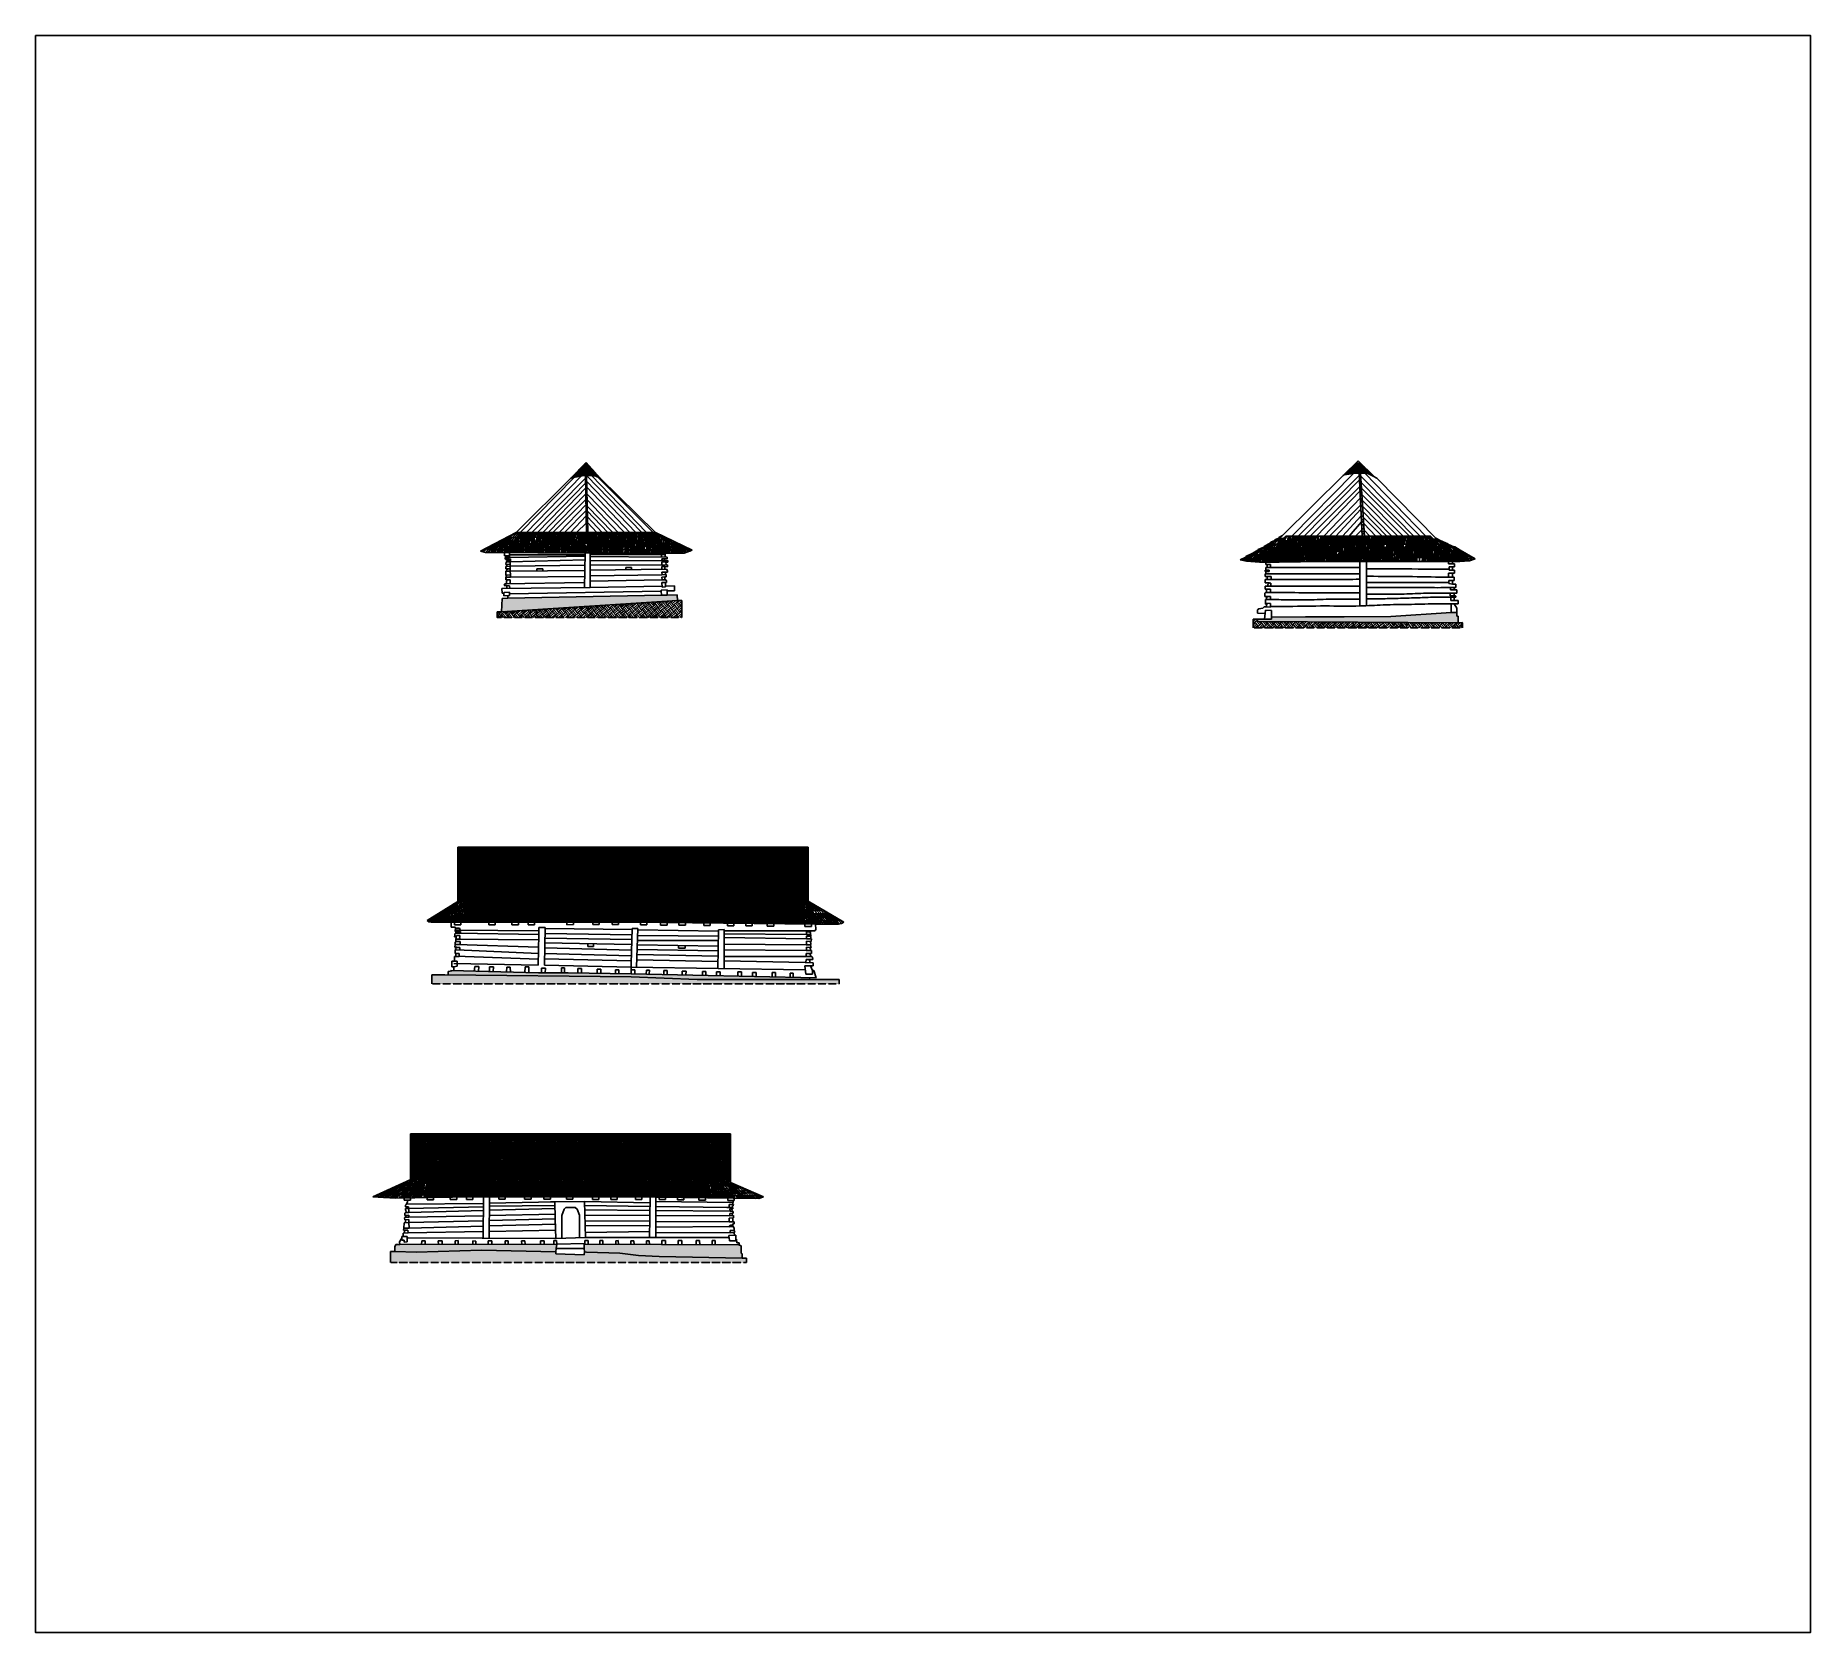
# Model space of a CAD drawing. Header units: millimetres. Extents: x -324080 to 120693, y -32448 to 53734.
# Drawn here: x 38263 to 120693, y -20417 to 53734 of the extents above; entities that cross this region are included whole.
import ezdxf

# ---------------------------------------------------------------- set-up
doc = ezdxf.new("R2010")
doc.units = ezdxf.units.MM
doc.linetypes.add('ACAD_ISO03W100', pattern=[30, 12, -18])
picture_1 = doc.add_image_def('image1.jpg', size_in_pixel=(3872, 2576))
pattern_1 = [(91.58088, (97.126, -1574.12), (-69.823414, -1.92702), [])]
pattern_2 = [(91.58088, (97.126, -1574.12), (-72.997205, -2.01461), [])]
pattern_3 = [(91.58088, (97.126, -1574.12), (-66.64962, -1.83943), [])]
pattern_4 = [(91.58088, (97.126, -1574.12), (-76.171, -2.102205), [])]
pattern_5 = [(91.58088, (97.126, -1574.12), (-63.47583, -1.75184), [])]
pattern_6 = [(62.58088, (97.126, -1574.12), (-59.184846, 30.70358), [])]
pattern_7 = [(62.58088, (97.126, -1574.12), (-64.8215, 33.62773), [])]
pattern_8 = [(211.58088, (97.126, -1574.12), (38.24331, -62.21013), [])]
pattern_9 = [(211.58088, (97.126, -1574.12), (34.9178, -56.80055), [])]
pattern_10 = [(118.58088, (97.126, -1574.12), (-58.550165, -31.89724), [])]
pattern_11 = [(118.58088, (97.126, -1574.12), (-64.12637, -34.93507), [])]
pattern_12 = [(139.58088, (97.126, -1574.12), (-43.23034, -50.76114), [])]
pattern_13 = [(139.58088, (97.126, -1574.12), (-47.347515, -55.595534), [])]
pattern_14 = [(139.58088, (97.126, -1574.12), (-41.17175, -48.343943), [])]

msp = doc.modelspace()

# ---------------------------------------------------------------- hatches: boundary and pattern name
at = {"transparency": 33554687}
h = msp.add_hatch(dxfattribs=at)
h.set_pattern_fill('EARTH', color=256, scale=33, angle=42)
h.paths.add_polyline_path([(68280.18, 27493.37), (68080.18, 27493.37), (59904.89, 26972.75), (59704.89, 26972.75), (59704.89, 26717.9), (68280.18, 26717.9)])
h = msp.add_hatch(dxfattribs=at)
h.set_pattern_fill('GRAVEL', color=256, scale=22, angle=1.7257134)
h.set_pattern_definition([(229.7385, (1336.146, -1239.92), (-4316.91894, -5161.54431), [75.1787, -7442.7064]), (186.695454, (1287.56, -1297.288), (6685.730477, 760.4845735), [129.009, -12771.8908]), (134.23616, (1159.43, -1312.33), (5770.575363, -5975.730434), [90.966, -9005.639]), (268.999402, (945.805, -1458.53), (221.983242, 11187.759243), [117.481, -11630.6162]), (294.559368, (943.753, -1575.992), (-2994.670757, 6618.417818), [115.1994, -11404.7577]), (358.999402, (991.634, -1680.77), (-11187.759243, 221.983242), [117.481, -11630.6162]), (39.419954, (1109.097, -1682.821), (-7092.8235434, -5804.2316926), [155.3626, -15380.8854]), (73.981042, (1229.117, -1584.166), (3539.606234, 12405.8213444), [146.6783, -14521.1565]), (123.15528, (1269.593, -1443.183), (-4687.138585, 7126.479875), [117.879, -11670.02]), (176.96207, (1205.124, -1344.496), (6160.840258, -373.436733), [134.577, -6594.266]), (224.12315, (1070.737, -1337.364), (-6517.448824, -6345.9500807), [174.037, -17229.69]), (140.53979, (1498.934, -1447.455), (-4010.79487, 3233.482164), [59.401, -5880.7245]), (173.19495, (1453.072, -1409.703), (7294.761532, -898.326953), [113.01, -11188.0206]), (226.7257, (1340.86, -1396.3), (16.8282, -558.5466), [79.026, -711.2365]), (204.9243, (1299.74, -1330.464), (2759.07644, 1201.233936), [42.557, -4213.137]), (293.52712, (1261.15, -1348.4), (-609.03105, 1658.8115), [60.1844, -2949.0457]), (32.68947, (1285.17, -1403.58), (1641.98333, 1167.5776), [97.7503, -3160.5856]), (163.29076, (1367.44, -1350.79), (1133.92127, -524.89022), [70.683, -1696.3976]), (18.115254, (937.19, -1358.16), (5534.981042, 1843.921318), [99.0194, -9802.942]), (72.07189, (1031.3, -1327.37), (-2049.076393, -6211.324755), [83.0718, -8224.0874]), (294.9243, (1364.074, -1239.08), (-1201.233936, 2759.07644), [85.1136, -4170.5804]), (345.336173, (1399.942, -1316.264), (-5635.950036, 1507.358005), [99.0194, -9802.942]), (341.16967, (947.624, -1704.46), (-2826.3891, 1032.95228), [95.4877, -4678.9015]), (296.500854, (1038, -1735.28), (-2977.842595, 6059.871263), [80.008, -7920.7905]), (68.52712, (1386.49, -1797.456), (1032.95228, 2826.3891), [85.1136, -4170.5804]), (19.07974, (1417.644, -1718.25), (-7193.792538, -2452.95237), [93.6722, -9273.5227]), (71.16967, (1112.8, -1805.7), (-1032.95228, -2826.3891), [47.744, -4726.6454]), (103.03565, (1352.97, -1798.47), (-625.85922, 2217.35805), [28.4932, -2820.839]), (167.68947, (1346.55, -1770.7), (1692.46783, -508.06206), [115.1994, -2188.792]), (187.73472, (1233.997, -1746.145), (5568.637373, 726.828211), [106.7587, -10569.1003]), (305.41578, (1286.69, -1453.85), (-592.2029, 1100.26494), [80.5913, -1934.191]), (354.88294, (1333.39, -1519.529), (9528.947747, -831.014291), [140.7025, -13929.522]), (62.67111, (1473.53, -1532.08), (-2116.389056, -3977.13854), [57.532, -5695.6663]), (91.7257, (1499.94, -1480.97), (-575.3747, 541.7184), [33.528, -525.272]), (121.98215, (1222.32, -1729.725), (2351.983375, -3842.513215), [77.6307, -7685.467]), (49.7385, (1181.204, -1663.877), (4316.91894, 5161.54431), [150.3574, -7367.5277]), (1.7257, (1278.4, -1549.14), (541.7184, 575.3747), [145.288, -413.512]), (327.03056, (1423.6, -1544.764), (5703.2627, -3741.544217), [88.354, -8747.0497]), (255.78032, (1497.724, -1592.845), (-491.23389, -2251.01438), [81.3624, -3986.763]), (209.37169, (1477.738, -1671.715), (-10444.1028674, -5905.2006854), [132.472, -13114.742]), (177.151792, (1362.294, -1736.689), (-7277.933366, 339.7804003), [140.1465, -13874.4862])])
h.paths.add_polyline_path([(60205.56, 27609.53), (59927.62, 27601.16), (59904.89, 26972.75), (68080.18, 27493.37), (68063.37, 27757.38), (67597.67, 27750.06), (67334.47, 27742.13)])
h = msp.add_hatch(dxfattribs=at)
h.set_pattern_fill('EARTH', color=256, scale=33, angle=42)
h.paths.add_polyline_path([(95004.42, 26522.82), (95004.42, 26636.14), (94804.42, 26636.14), (94804.42, 26236.14), (104537.13, 26236.14), (104537.13, 26456.99), (104337.13, 26456.99)])
h = msp.add_hatch(dxfattribs=at)
h.set_pattern_fill('GRAVEL', color=256, scale=15, angle=88)
h.paths.add_polyline_path([(104337.13, 26772.4), (104263.16, 26772.4), (104263.16, 26950.9), (104003.16, 26950.9), (101198.68, 26765.14), (99041.81, 26741.18), (97237.27, 26747.57), (95663.85, 26726.41), (95662.06, 26626.46), (95338.16, 26632.28), (95004.42, 26636.14), (95004.42, 26522.82), (104337.13, 26456.99)])
h = msp.add_hatch(dxfattribs=at)
h.set_pattern_fill('ANSI31', color=256, scale=21, angle=45)
h.paths.add_polyline_path([(74145.66, 16046.06), (65921.33, 16046.74), (57869.55, 16046.74), (57869.55, 15867.6), (57869.55, 15857.31), (74145.66, 15918.25)])
h = msp.add_hatch(dxfattribs=at)
h.set_pattern_fill('ANSI31', color=256, scale=20, angle=45)
h.paths.add_polyline_path([(74145.66, 15832.52), (74145.66, 15808.57), (74145.66, 15918.25), (57869.55, 15857.31), (57869.55, 15749.55), (63081.34, 15749.55)])
h = msp.add_hatch(dxfattribs=at)
h.set_pattern_fill('ANSI31', color=256, scale=23, angle=45)
h.paths.add_polyline_path([(74145.66, 15741.9), (74145.66, 15716.4), (74145.66, 15808.57), (74145.66, 15832.52), (63081.34, 15749.55), (57869.55, 15749.55), (57869.55, 15704.07), (57869.55, 15627.14)])
h = msp.add_hatch(dxfattribs=at)
h.set_pattern_fill('ANSI31', color=256, scale=22, angle=45)
h.paths.add_polyline_path([(74145.66, 15645.79), (74145.66, 15716.4), (74145.66, 15741.9), (57869.55, 15627.14), (57869.55, 15517.87), (73289.13, 15636.43)])
h = msp.add_hatch(dxfattribs=at)
h.set_pattern_fill('ANSI31', color=256, scale=23, angle=45)
h.paths.add_polyline_path([(74145.66, 15631.22), (74145.66, 15643.01), (57869.55, 15517.87), (57869.55, 15434.6), (74145.66, 15495.12)])
h = msp.add_hatch(dxfattribs=at)
h.set_pattern_fill('ANSI31', color=256, scale=20, angle=45)
h.paths.add_polyline_path([(74145.66, 15495.12), (57869.55, 15432.14), (57869.55, 15327.89), (74145.66, 15402.88)])
h = msp.add_hatch(dxfattribs=at)
h.set_pattern_fill('ANSI31', color=256, scale=21, angle=45)
h.paths.add_polyline_path([(74145.66, 15402.88), (57869.55, 15327.89), (57869.55, 15209.86), (74145.66, 15260.41)])
h = msp.add_hatch(dxfattribs=at)
h.set_pattern_fill('ANSI31', color=256, scale=22, angle=45)
h.paths.add_polyline_path([(74145.66, 15260.41), (57869.55, 15209.86), (57869.55, 15089.05), (74145.66, 15127.12)])
h = msp.add_hatch(dxfattribs=at)
h.set_pattern_fill('ANSI31', color=256, scale=23, angle=45)
h.paths.add_polyline_path([(74145.66, 15051.35), (74145.66, 15097.79), (74145.66, 15127.12), (57869.55, 15088.99), (57869.55, 14980.51)])
h = msp.add_hatch(dxfattribs=at)
h.set_pattern_fill('ANSI31', color=256, scale=20, angle=45)
h.paths.add_polyline_path([(74145.66, 15051.35), (57869.55, 14980.33), (57869.55, 14860.26), (74145.66, 14925.95)])
h = msp.add_hatch(dxfattribs=at)
h.set_pattern_fill('ANSI31', color=256, scale=22, angle=45)
h.paths.add_polyline_path([(74145.66, 14925.95), (57869.55, 14860.26), (57869.55, 14737.06), (74145.66, 14811.23)])
h = msp.add_hatch(dxfattribs=at)
h.set_pattern_fill('ANSI31', color=256, scale=24, angle=45)
h.paths.add_polyline_path([(74145.66, 14811.23), (57869.55, 14737.06), (57869.55, 14607.63), (74145.66, 14666.59)])
h = msp.add_hatch(dxfattribs=at)
h.set_pattern_fill('ANSI31', color=256, scale=22, angle=45)
h.paths.add_polyline_path([(74145.66, 14666.59), (57869.55, 14607.63), (57869.55, 14475.16), (74145.66, 14541.93)])
h = msp.add_hatch(dxfattribs=at)
h.set_pattern_fill('ANSI31', color=256, scale=20, angle=45)
h.paths.add_polyline_path([(74145.66, 14541.93), (57869.55, 14475.16), (57869.55, 14332.44), (74145.66, 14393.29)])
h = msp.add_hatch(dxfattribs=at)
h.set_pattern_fill('ANSI31', color=256, scale=23, angle=45)
h.paths.add_polyline_path([(74145.66, 14393.29), (57869.55, 14331.74), (57869.55, 14213.93), (74145.66, 14272.84)])
h = msp.add_hatch(dxfattribs=at)
h.set_pattern_fill('ANSI31', color=256, scale=21, angle=45)
h.paths.add_polyline_path([(74145.66, 14272.84), (57869.55, 14213.14), (57869.55, 14072.2), (74145.66, 14087.34)])
h = msp.add_hatch(dxfattribs=at)
h.set_pattern_fill('ANSI31', color=256, scale=22, angle=45)
h.paths.add_polyline_path([(74145.66, 14087.34), (57869.55, 14072.08), (57869.55, 13934.61), (74145.66, 13933.46)])
h = msp.add_hatch(dxfattribs=at)
h.set_pattern_fill('ANSI31', color=256, scale=21, angle=9)
h.paths.add_polyline_path([(57847.3, 13256.07), (57493, 13255.9), (57466.66, 13275.2), (57275.33, 13156.99), (57299.5, 13119.89), (57767.93, 13119.24)])
h = msp.add_hatch(dxfattribs=at)
h.set_pattern_fill('ANSI31', color=256, scale=23, angle=9)
h.paths.add_polyline_path([(57847.3, 13256.07), (57929.77, 13398.23), (57664.99, 13397.73), (57466.66, 13275.2), (57493, 13255.9)])
h = msp.add_hatch(dxfattribs=at)
h.set_pattern_fill('ANSI31', color=256, scale=20, angle=9)
h.paths.add_polyline_path([(58002.78, 13524.1), (57869.55, 13524.1), (57664.99, 13397.73), (57929.77, 13398.23)])
h = msp.add_hatch(dxfattribs=at)
h.set_pattern_fill('ANSI31', color=256, scale=24, angle=31)
h.paths.add_polyline_path([(57847.3, 13256.07), (57767.93, 13119.24), (58121.2, 13118.76), (58098.33, 13256.18)])
h = msp.add_hatch(dxfattribs=at)
h.set_pattern_fill('ANSI31', color=256, scale=22, angle=31)
h.paths.add_polyline_path([(58098.33, 13256.18), (58074.65, 13398.51), (57929.77, 13398.23), (57847.3, 13256.07)])
h = msp.add_hatch(dxfattribs=at)
h.set_pattern_fill('ANSI31', color=256, scale=24, angle=45)
h.paths.add_polyline_path([(74145.66, 13933.46), (57869.55, 13933.42), (57869.55, 13785.77), (74145.66, 13800.77)])
h = msp.add_hatch(dxfattribs=at)
h.set_pattern_fill('ANSI31', color=256, scale=20, angle=45)
h.paths.add_polyline_path([(74145.66, 13800.77), (57869.55, 13785.73), (57869.55, 13658.74), (74145.66, 13673.82)])
h = msp.add_hatch(dxfattribs=at)
h.set_pattern_fill('ANSI31', color=256, scale=21, angle=45)
h.paths.add_polyline_path([(74145.66, 13673.82), (57869.55, 13658.74), (57869.55, 13524.1), (65921.33, 13524.1), (74145.66, 13547.44)])
h = msp.add_hatch(dxfattribs=at)
h.set_pattern_fill('ANSI31', color=256, scale=21, angle=31)
h.paths.add_polyline_path([(58053.75, 13524.1), (58002.78, 13524.1), (57929.77, 13398.23), (58074.65, 13398.51)])
h = msp.add_hatch(dxfattribs=at)
h.set_pattern_fill('ANSI31', color=256, scale=23, angle=45)
h.paths.add_polyline_path([(74344.43, 13429.54), (74145.66, 13547.44), (65921.33, 13524.1), (58053.75, 13524.1), (58074.65, 13398.51)])
h = msp.add_hatch(dxfattribs=at)
h.set_pattern_fill('ANSI31', color=256, scale=22, angle=45)
h.paths.add_polyline_path([(74033.92, 13263.51), (74036.81, 13428.95), (58074.65, 13398.51), (58098.33, 13256.18)])
h = msp.add_hatch(dxfattribs=at)
h.set_pattern_fill('ANSI31', color=256, scale=24, angle=45)
h.paths.add_polyline_path([(74031.01, 13096.85), (74033.92, 13263.51), (58098.33, 13256.18), (58121.2, 13118.76)])
h = msp.add_hatch(dxfattribs=at)
h.set_pattern_fill('ANSI31', color=256, scale=21, angle=63)
h.paths.add_polyline_path([(74279.34, 13263.62), (74033.92, 13263.51), (74031.01, 13096.85), (74390.69, 13096.35)])
h = msp.add_hatch(dxfattribs=at)
h.set_pattern_fill('ANSI31', color=256, scale=23, angle=63)
h.paths.add_polyline_path([(74169.1, 13429.21), (74036.81, 13428.95), (74033.92, 13263.51), (74279.34, 13263.62)])
h = msp.add_hatch(dxfattribs=at)
h.set_pattern_fill('ANSI31', color=256, scale=21, angle=85)
h.paths.add_polyline_path([(74344.43, 13429.54), (74169.1, 13429.21), (74279.34, 13263.62), (74346.18, 13263.65), (74514.39, 13328.72)])
h = msp.add_hatch(dxfattribs=at)
h.set_pattern_fill('ANSI31', color=256, scale=23, angle=85)
h.paths.add_polyline_path([(74514.39, 13328.72), (74346.18, 13263.65), (74279.34, 13263.62), (74390.69, 13096.35), (74434.31, 13096.29), (74742.79, 13122.72), (74814.45, 13150.74)])
h = msp.add_hatch(dxfattribs=at)
h.set_pattern_fill('ANSI31', color=256, scale=23, angle=9)
h.paths.add_polyline_path([(57532.9, 12714.06), (56821.69, 12717.77), (56723.31, 12764.2), (56699.78, 12801.43), (56444.43, 12643.67), (56534.32, 12587.35), (56635.93, 12563.88), (57445.79, 12563.88)])
h = msp.add_hatch(dxfattribs=at)
h.set_pattern_fill('ANSI31', color=256, scale=21, angle=9)
h.paths.add_polyline_path([(57598.27, 12826.76), (56955.14, 12828.2), (56857.95, 12899.14), (56699.78, 12801.43), (56723.31, 12764.2), (56821.69, 12717.77), (57532.9, 12714.06)])
h = msp.add_hatch(dxfattribs=at)
h.set_pattern_fill('ANSI31', color=256, scale=24, angle=9)
h.paths.add_polyline_path([(57694.56, 12992.76), (57174.93, 12994.15), (57103.38, 13050.76), (56857.95, 12899.14), (56955.14, 12828.2), (57598.27, 12826.76)])
h = msp.add_hatch(dxfattribs=at)
h.set_pattern_fill('ANSI31', color=256, scale=23, angle=9)
h.paths.add_polyline_path([(57767.93, 13119.24), (57299.5, 13119.89), (57275.33, 13156.99), (57103.38, 13050.76), (57174.93, 12994.15), (57694.56, 12992.76)])
h = msp.add_hatch(dxfattribs=at)
h.set_pattern_fill('ANSI31', color=256, scale=23, angle=31)
h.paths.add_polyline_path([(58189.11, 12710.64), (57532.9, 12714.06), (57445.79, 12563.88), (57568.99, 12563.88), (58213.5, 12564.06)])
h = msp.add_hatch(dxfattribs=at)
h.set_pattern_fill('ANSI31', color=256, scale=20, angle=31)
h.paths.add_polyline_path([(58189.11, 12710.64), (58170, 12825.48), (57598.27, 12826.76), (57532.9, 12714.06)])
h = msp.add_hatch(dxfattribs=at)
h.set_pattern_fill('ANSI31', color=256, scale=22, angle=31)
h.paths.add_polyline_path([(57694.56, 12992.76), (57598.27, 12826.76), (58170, 12825.48), (58142.36, 12991.56)])
h = msp.add_hatch(dxfattribs=at)
h.set_pattern_fill('ANSI31', color=256, scale=21, angle=31)
h.paths.add_polyline_path([(57767.93, 13119.24), (57694.56, 12992.76), (58142.36, 12991.56), (58121.2, 13118.76)])
h = msp.add_hatch(dxfattribs=at)
h.set_pattern_fill('ANSI31', color=256, scale=20, angle=45)
h.paths.add_polyline_path([(58121.2, 13118.76), (58142.36, 12991.56), (74028.43, 12948.87), (74031.01, 13096.85)])
h = msp.add_hatch(dxfattribs=at)
h.set_pattern_fill('ANSI31', color=256, scale=21, angle=45)
h.paths.add_polyline_path([(74025.66, 12789.97), (74028.43, 12948.87), (58142.36, 12991.56), (58170, 12825.48)])
h = msp.add_hatch(dxfattribs=at)
h.set_pattern_fill('ANSI31', color=256, scale=23, angle=45)
h.paths.add_polyline_path([(58170, 12825.48), (58189.11, 12710.64), (74022.83, 12628.08), (74025.66, 12789.97)])
h = msp.add_hatch(dxfattribs=at)
h.set_pattern_fill('ANSI31', color=256, scale=21, angle=45)
h.paths.add_polyline_path([(65921.33, 12566.21), (74020.27, 12481.51), (74022.83, 12628.08), (58189.11, 12710.64), (58213.5, 12564.06)])
h = msp.add_hatch(dxfattribs=at)
h.set_pattern_fill('ANSI31', color=256, scale=23, angle=63)
h.paths.add_polyline_path([(74704.8, 12624.52), (74022.83, 12628.08), (74020.27, 12481.51), (74487.46, 12476.63), (74803.25, 12476.63)])
h = msp.add_hatch(dxfattribs=at)
h.set_pattern_fill('ANSI31', color=256, scale=24, angle=63)
h.paths.add_polyline_path([(74595.51, 12788.69), (74025.66, 12789.97), (74022.83, 12628.08), (74704.8, 12624.52)])
h = msp.add_hatch(dxfattribs=at)
h.set_pattern_fill('ANSI31', color=256, scale=21, angle=63)
h.paths.add_polyline_path([(74489.69, 12947.64), (74028.43, 12948.87), (74025.66, 12789.97), (74595.51, 12788.69)])
h = msp.add_hatch(dxfattribs=at)
h.set_pattern_fill('ANSI31', color=256, scale=24, angle=63)
h.paths.add_polyline_path([(74390.69, 13096.35), (74031.01, 13096.85), (74028.43, 12948.87), (74489.69, 12947.64)])
h = msp.add_hatch(dxfattribs=at)
h.set_pattern_fill('ANSI31', color=256, scale=24, angle=85)
h.paths.add_polyline_path([(74814.45, 13150.74), (74742.79, 13122.72), (74434.31, 13096.29), (74390.69, 13096.35), (74489.69, 12947.64), (74892.62, 12946.55), (75097.71, 12982.72)])
h = msp.add_hatch(dxfattribs=at)
h.set_pattern_fill('ANSI31', color=256, scale=21, angle=85)
h.paths.add_polyline_path([(75097.71, 12982.72), (74892.62, 12946.55), (74489.69, 12947.64), (74595.51, 12788.69), (74901.44, 12788), (75253.98, 12796.81), (75365.36, 12823.96)])
h = msp.add_hatch(dxfattribs=at)
h.set_pattern_fill('ANSI31', color=256, scale=20, angle=85)
h.paths.add_polyline_path([(75365.36, 12823.96), (75253.98, 12796.81), (74901.44, 12788), (74595.51, 12788.69), (74704.8, 12624.52), (75447.88, 12620.65), (75632.47, 12665.52)])
h = msp.add_hatch(dxfattribs=at)
h.set_pattern_fill('ANSI31', color=256, scale=23, angle=85)
h.paths.add_polyline_path([(75632.47, 12665.52), (75447.88, 12620.65), (74704.8, 12624.52), (74803.25, 12476.63), (75559.18, 12476.63), (75696.46, 12498.61), (75806.92, 12562.05)])
h = msp.add_hatch(dxfattribs=at)
h.set_pattern_fill('EARTH', color=256, scale=33, angle=42)
h.paths.add_polyline_path([(65921.33, 10022.25), (57278.14, 10117.2), (56663.27, 10123.96), (56663.27, 9694.89), (75588.84, 9694.89), (75588.84, 9904.89), (74226.49, 9904.89), (68994.83, 9904.89)])
h = msp.add_hatch(dxfattribs=at)
h.set_pattern_fill('GRAVEL', color=256, scale=19, angle=85)
h.paths.add_polyline_path([(62998.29, 10212.48), (61616.74, 10212.48), (57690.08, 10323.56), (57427.08, 10267.26), (57427.08, 10115.57), (65921.33, 10022.25), (68994.83, 9904.89), (74226.49, 9904.89), (74204.19, 9990.33), (65922.43, 10165.4)])
h = msp.add_hatch(dxfattribs=at)
h.set_pattern_fill('ANSI31', color=256, scale=22, angle=46.5808758)
h.set_pattern_definition(pattern_1)
h.paths.add_polyline_path([(61694.19, 2592.5), (65977.65, 2573.75), (70541.46, 2554.16), (70541.46, 2732.84), (55680.43, 2732.84), (55680.43, 2609.11), (58119.51, 2587.31)])
h = msp.add_hatch(dxfattribs=at)
h.set_pattern_fill('ANSI31', color=256, scale=23, angle=46.5808758)
h.set_pattern_definition(pattern_2)
h.paths.add_polyline_path([(55680.43, 2609.11), (55680.43, 2463.6), (58032.65, 2503.4), (62105.46, 2507.86), (65537.96, 2485.89), (70541.46, 2462.16), (70541.46, 2554.16), (65977.65, 2573.75), (61694.19, 2592.5), (58119.51, 2587.31)])
h = msp.add_hatch(dxfattribs=at)
h.set_pattern_fill('ANSI31', color=256, scale=21, angle=46.5808758)
h.set_pattern_definition(pattern_3)
h.paths.add_polyline_path([(62634.52, 2417.31), (66536.51, 2390.77), (70541.46, 2347.48), (70541.46, 2462.16), (65537.96, 2485.89), (62105.46, 2507.86), (58032.65, 2503.4), (55680.43, 2463.6), (55680.43, 2430.98), (55680.43, 2400.62), (59173.44, 2409.38)])
h = msp.add_hatch(dxfattribs=at)
h.set_pattern_fill('ANSI31', color=256, scale=24, angle=46.5808758)
h.set_pattern_definition(pattern_4)
h.paths.add_polyline_path([(60183.36, 2314.78), (63142.9, 2320.66), (66491, 2293.51), (69049.21, 2253.36), (70541.46, 2248.61), (70541.46, 2347.48), (66536.51, 2390.77), (62634.52, 2417.31), (59173.44, 2409.38), (55680.43, 2400.62), (55680.43, 2310.89), (55680.43, 2296.06)])
h = msp.add_hatch(dxfattribs=at)
h.set_pattern_fill('ANSI31', color=256, scale=21, angle=46.5808758)
h.set_pattern_definition(pattern_3)
h.paths.add_polyline_path([(67399.21, 2187.38), (70541.46, 2125.92), (70541.46, 2248.61), (69049.21, 2253.36), (66491, 2293.51), (63142.9, 2320.66), (60183.36, 2314.78), (55680.43, 2296.06), (55680.43, 2195.56), (59896.23, 2207.66), (62538.61, 2207.65)])
h = msp.add_hatch(dxfattribs=at)
h.set_pattern_fill('ANSI31', color=256, scale=23, angle=46.5808758)
h.set_pattern_definition(pattern_2)
h.paths.add_polyline_path([(64586.25, 2100.95), (68596.29, 2065.91), (70541.46, 2048.9), (70541.46, 2125.92), (67399.21, 2187.38), (62538.61, 2207.65), (59896.23, 2207.66), (55680.43, 2195.56), (55680.43, 2086.89), (60935.35, 2119.73)])
h = msp.add_hatch(dxfattribs=at)
h.set_pattern_fill('ANSI31', color=256, scale=21, angle=46.5808758)
h.set_pattern_definition(pattern_3)
h.paths.add_polyline_path([(65206.94, 1989.65), (70541.46, 1947.48), (70541.46, 2048.9), (68596.29, 2065.91), (64586.25, 2100.95), (60935.35, 2119.73), (55680.43, 2086.89), (55680.43, 1991.17), (57523.38, 1996.27), (61056.99, 2006.25)])
h = msp.add_hatch(dxfattribs=at)
h.set_pattern_fill('ANSI31', color=256, scale=23, angle=46.5808758)
h.set_pattern_definition(pattern_2)
h.paths.add_polyline_path([(62355.14, 1905.61), (65907.28, 1883.81), (70541.46, 1854.39), (70541.46, 1947.48), (65206.94, 1989.65), (61056.99, 2006.25), (57523.38, 1996.27), (55680.43, 1991.17), (55680.43, 1870.53), (59316.82, 1909.31)])
h = msp.add_hatch(dxfattribs=at)
h.set_pattern_fill('ANSI31', color=256, scale=21, angle=46.5808758)
h.set_pattern_definition(pattern_3)
h.paths.add_polyline_path([(65536.77, 1762.77), (70541.46, 1757.47), (70541.46, 1854.39), (65907.28, 1883.81), (62355.14, 1905.61), (59316.82, 1909.31), (55680.43, 1870.53), (55680.43, 1771.44), (58229.19, 1785.89), (61765.47, 1790.24)])
h = msp.add_hatch(dxfattribs=at)
h.set_pattern_fill('ANSI31', color=256, scale=22, angle=46.5808758)
h.set_pattern_definition(pattern_1)
h.paths.add_polyline_path([(61765.47, 1790.24), (58229.19, 1785.89), (55680.43, 1771.44), (55680.43, 1655.44), (58037, 1692.77), (61253.69, 1679.66), (64274.25, 1675.46), (67324.4, 1663.61), (70541.46, 1661.28), (70541.46, 1757.47), (65536.77, 1762.77)])
h = msp.add_hatch(dxfattribs=at)
h.set_pattern_fill('ANSI31', color=256, scale=20, angle=46.5808758)
h.set_pattern_definition(pattern_5)
h.paths.add_polyline_path([(61253.69, 1679.66), (58037, 1692.77), (55680.43, 1655.44), (55680.43, 1575.8), (58773.46, 1584.79), (61456.64, 1577.1), (65034.58, 1544.68), (70541.46, 1523.55), (70541.46, 1661.28), (67324.4, 1663.61), (64274.25, 1675.46)])
h = msp.add_hatch(dxfattribs=at)
h.set_pattern_fill('ANSI31', color=256, scale=24, angle=46.5808758)
h.set_pattern_definition(pattern_4)
h.paths.add_polyline_path([(65103.05, 1432.78), (67741.1, 1461.89), (70541.46, 1427.52), (70541.46, 1523.55), (65034.58, 1544.68), (61456.64, 1577.1), (58773.46, 1584.79), (55680.43, 1575.8), (55680.43, 1438.72), (58905.66, 1486.39), (62224.65, 1464.12)])
h = msp.add_hatch(dxfattribs=at)
h.set_pattern_fill('ANSI31', color=256, scale=22, angle=46.5808758)
h.set_pattern_definition(pattern_1)
h.paths.add_polyline_path([(58905.66, 1486.39), (55680.43, 1438.72), (55680.43, 1351.54), (59234.2, 1369.96), (62273.79, 1331.33), (66023.87, 1329.71), (70541.46, 1316.08), (70541.46, 1427.52), (67741.1, 1461.89), (65103.05, 1432.78), (62224.65, 1464.12)])
h = msp.add_hatch(dxfattribs=at)
h.set_pattern_fill('ANSI31', color=256, scale=23, angle=46.5808758)
h.set_pattern_definition(pattern_2)
h.paths.add_polyline_path([(64444.56, 1211.37), (67093.03, 1208.79), (70541.46, 1206.47), (70541.46, 1316.08), (66023.87, 1329.71), (62273.79, 1331.33), (59234.2, 1369.96), (55680.43, 1351.54), (55680.43, 1246.12), (58911.47, 1250.71), (61323.61, 1267.76)])
h = msp.add_hatch(dxfattribs=at)
h.set_pattern_fill('ANSI31', color=256, scale=22, angle=46.5808758)
h.set_pattern_definition(pattern_1)
h.paths.add_polyline_path([(64132.68, 1077.46), (67025.94, 1087.32), (70541.46, 1087.28), (70541.46, 1206.47), (67093.03, 1208.79), (64444.56, 1211.37), (61323.61, 1267.76), (58911.47, 1250.71), (55680.43, 1246.12), (55680.43, 1115.88), (57304.4, 1119.11), (60281.16, 1134.16)])
h = msp.add_hatch(dxfattribs=at)
h.set_pattern_fill('ANSI31', color=256, scale=20, angle=46.5808758)
h.set_pattern_definition(pattern_5)
h.paths.add_polyline_path([(64038.3, 975.66), (67026.59, 982.6), (69276.16, 986.61), (70541.46, 979.66), (70541.46, 1087.28), (67025.94, 1087.32), (64132.68, 1077.46), (60281.16, 1134.16), (57304.4, 1119.11), (55680.43, 1115.88), (55680.43, 997.4), (58636.13, 995.45), (60961.41, 1007.09)])
h = msp.add_hatch(dxfattribs=at)
h.set_pattern_fill('ANSI31', color=256, scale=22, angle=46.5808758)
h.set_pattern_definition(pattern_1)
h.paths.add_polyline_path([(63664.62, 851.93), (67678.52, 851.93), (70541.46, 835.57), (70541.46, 979.66), (69276.16, 986.61), (67026.59, 982.6), (64038.3, 975.66), (60961.41, 1007.09), (58636.13, 995.45), (55680.43, 997.4), (55680.43, 870.12), (56482.38, 863.29), (60843.44, 887.54)])
h = msp.add_hatch(dxfattribs=at)
h.set_pattern_fill('ANSI31', color=256, scale=21, angle=46.5808758)
h.set_pattern_definition(pattern_3)
h.paths.add_polyline_path([(60843.44, 887.54), (56482.38, 863.29), (55680.43, 870.12), (55680.43, 759.92), (57723.47, 746.37), (62118.3, 742.33), (65165.51, 730.41), (68511.11, 755.86), (70541.46, 740.97), (70541.46, 835.57), (67678.52, 851.93), (63664.62, 851.93)])
h = msp.add_hatch(dxfattribs=at)
h.set_pattern_fill('ANSI31', color=256, scale=21, angle=166.5808758)
h.set_pattern_definition(pattern_9)
h.paths.add_polyline_path([(55364, -15.1), (54986.68, -4.58), (54450.03, 50.18), (54233.58, -47.67), (54624.38, -98.52), (55269.45, -101.54)])
h = msp.add_hatch(dxfattribs=at)
h.set_pattern_fill('ANSI31', color=256, scale=22, angle=166.5808758)
h.set_pattern_definition([(211.58088, (97.126, -1574.12), (36.58056, -59.50534), [])])
h.paths.add_polyline_path([(55493.3, 103.09), (54928.08, 130.88), (54728.06, 175.86), (54450.03, 50.18), (54986.68, -4.58), (55364, -15.1)])
h = msp.add_hatch(dxfattribs=at)
h.set_pattern_fill('ANSI31', color=256, scale=21, angle=166.5808758)
h.set_pattern_definition(pattern_9)
h.paths.add_polyline_path([(55624.09, 222.65), (55584.02, 222.45), (55181.23, 238.75), (55009.64, 303.16), (54728.06, 175.86), (54928.08, 130.88), (55493.3, 103.09)])
h = msp.add_hatch(dxfattribs=at)
h.set_pattern_fill('ANSI31', color=256, scale=23, angle=166.5808758)
h.set_pattern_definition(pattern_8)
h.paths.add_polyline_path([(55741.46, 329.94), (55347.12, 357.56), (55255.11, 414.12), (55009.64, 303.16), (55181.23, 238.75), (55584.02, 222.45), (55624.09, 222.65)])
h = msp.add_hatch(dxfattribs=at)
h.set_pattern_fill('ANSI31', color=256, scale=21, angle=166.5808758)
h.set_pattern_definition(pattern_9)
h.paths.add_polyline_path([(55855.12, 433.84), (55711.93, 436.39), (55469.81, 511.18), (55255.11, 414.12), (55347.12, 357.56), (55741.46, 329.94)])
h = msp.add_hatch(dxfattribs=at)
h.set_pattern_fill('ANSI31', color=256, scale=23, angle=17.5808758)
h.set_pattern_definition(pattern_7)
h.paths.add_polyline_path([(56321.63, 106.22), (55582.78, 98.69), (55493.3, 103.09), (55364, -15.1), (56057.38, -34.43), (56293.26, -27.42)])
h = msp.add_hatch(dxfattribs=at)
h.set_pattern_fill('ANSI31', color=256, scale=23, angle=166.5808758)
h.set_pattern_definition(pattern_8)
h.paths.add_polyline_path([(55957.56, 527.48), (55712.84, 540.36), (55645.73, 590.71), (55469.81, 511.18), (55711.93, 436.39), (55855.12, 433.84)])
h = msp.add_hatch(dxfattribs=at)
h.set_pattern_fill('ANSI31', color=256, scale=21, angle=17.5808758)
h.set_pattern_definition(pattern_6)
h.paths.add_polyline_path([(56347.11, 226.19), (55624.09, 222.65), (55493.3, 103.09), (55582.78, 98.69), (56321.63, 106.22)])
h = msp.add_hatch(dxfattribs=at)
h.set_pattern_fill('ANSI31', color=256, scale=22, angle=17.5808758)
h.set_pattern_definition([(62.58088, (97.126, -1574.12), (-62.00317, 32.16565), [])])
h.paths.add_polyline_path([(56365.37, 312.23), (56002.19, 311.67), (55741.46, 329.94), (55624.09, 222.65), (56347.11, 226.19)])
h = msp.add_hatch(dxfattribs=at)
h.set_pattern_fill('ANSI31', color=256, scale=21, angle=166.5808758)
h.set_pattern_definition(pattern_9)
h.paths.add_polyline_path([(56070.19, 630.44), (55680.43, 630.97), (55659.09, 596.75), (55645.73, 590.71), (55712.84, 540.36), (55957.56, 527.48)])
h = msp.add_hatch(dxfattribs=at)
h.set_pattern_fill('ANSI31', color=256, scale=23, angle=46.5808758)
h.set_pattern_definition(pattern_2)
h.paths.add_polyline_path([(57723.47, 746.37), (55680.43, 759.92), (55680.43, 630.97), (56459.94, 629.9), (58681.59, 641.8), (61528.33, 635.81), (64789.05, 603.44), (68435.24, 622.41), (70541.46, 602.64), (70541.46, 740.97), (68511.11, 755.86), (65165.51, 730.41), (62118.3, 742.33)])
h = msp.add_hatch(dxfattribs=at)
h.set_pattern_fill('ANSI31', color=256, scale=23, angle=17.5808758)
h.set_pattern_definition(pattern_7)
h.paths.add_polyline_path([(56389.18, 424.33), (55855.12, 433.84), (55741.46, 329.94), (56002.19, 311.67), (56365.37, 312.23)])
h = msp.add_hatch(dxfattribs=at)
h.set_pattern_fill('ANSI31', color=256, scale=20, angle=17.5808758)
h.set_pattern_definition([(62.58088, (97.126, -1574.12), (-56.36652, 29.2415), [])])
h.paths.add_polyline_path([(56410.32, 523.92), (56073.82, 521.36), (55957.56, 527.48), (55855.12, 433.84), (56389.18, 424.33)])
h = msp.add_hatch(dxfattribs=at)
h.set_pattern_fill('ANSI31', color=256, scale=21, angle=17.5808758)
h.set_pattern_definition(pattern_6)
h.paths.add_polyline_path([(56432.83, 629.94), (56070.19, 630.44), (55957.56, 527.48), (56073.82, 521.36), (56410.32, 523.92)])
h = msp.add_hatch(dxfattribs=at)
h.set_pattern_fill('ANSI31', color=256, scale=23, angle=46.5808758)
h.set_pattern_definition(pattern_2)
h.paths.add_polyline_path([(62609.11, 13.58), (58096.83, 26.22), (56293.26, -27.42), (56277.14, -103.33), (64621.55, -86.32), (69692.46, -125.67), (69661.19, -10.18), (66504.23, 25.12)])
h = msp.add_hatch(dxfattribs=at)
h.set_pattern_fill('ANSI31', color=256, scale=20, angle=46.5808758)
h.set_pattern_definition(pattern_5)
h.paths.add_polyline_path([(62109.4, 132.35), (59535.12, 138.99), (56321.63, 106.22), (56293.26, -27.42), (58096.83, 26.22), (62609.11, 13.58), (66504.23, 25.12), (69661.19, -10.18), (69630.32, 103.84), (69429.76, 110.27), (64695.41, 116.86)])
h = msp.add_hatch(dxfattribs=at)
h.set_pattern_fill('ANSI31', color=256, scale=22, angle=46.5808758)
h.set_pattern_definition(pattern_1)
h.paths.add_polyline_path([(65172.52, 244.39), (62800.52, 210.91), (59015.22, 239.26), (56347.11, 226.19), (56321.63, 106.22), (59535.12, 138.99), (62109.4, 132.35), (64695.41, 116.86), (69429.76, 110.27), (69630.32, 103.84), (69608.33, 185.06)])
h = msp.add_hatch(dxfattribs=at)
h.set_pattern_fill('ANSI31', color=256, scale=21, angle=46.5808758)
h.set_pattern_definition(pattern_3)
h.paths.add_polyline_path([(62758.58, 333.54), (60457.45, 333.96), (58105.28, 314.88), (56365.37, 312.23), (56347.11, 226.19), (59015.22, 239.26), (62800.52, 210.91), (65172.52, 244.39), (69608.33, 185.06), (69572.24, 318.35), (68931.17, 320.91), (66149.27, 321.91)])
h = msp.add_hatch(dxfattribs=at)
h.set_pattern_fill('ANSI31', color=256, scale=23, angle=46.5808758)
h.set_pattern_definition(pattern_2)
h.paths.add_polyline_path([(62866.16, 437.23), (58638.12, 434.9), (56416.38, 423.84), (56389.18, 424.33), (56365.37, 312.23), (58105.28, 314.88), (60457.45, 333.96), (62758.58, 333.54), (66149.27, 321.91), (68931.17, 320.91), (69572.24, 318.35), (69543.24, 425.45), (68059.35, 433.93)])
h = msp.add_hatch(dxfattribs=at)
h.set_pattern_fill('ANSI31', color=256, scale=22, angle=46.5808758)
h.set_pattern_definition(pattern_1)
h.paths.add_polyline_path([(60505.88, 543.6), (57069.83, 528.93), (56410.32, 523.92), (56389.18, 424.33), (56416.38, 423.84), (58638.12, 434.9), (62866.16, 437.23), (68059.35, 433.93), (69543.24, 425.45), (69514.89, 530.19), (68244.29, 530.03), (66082.25, 528.61), (63867.47, 522.86)])
h = msp.add_hatch(dxfattribs=at)
h.set_pattern_fill('ANSI31', color=256, scale=24, angle=46.5808758)
h.set_pattern_definition(pattern_4)
h.paths.add_polyline_path([(61528.33, 635.81), (58681.59, 641.8), (56459.94, 629.9), (56432.83, 629.94), (56410.32, 523.92), (57069.83, 528.93), (60505.88, 543.6), (63867.47, 522.86), (66082.25, 528.61), (68244.29, 530.03), (69514.89, 530.19), (69492.71, 612.08), (68435.24, 622.41), (64789.05, 603.44)])
h = msp.add_hatch(dxfattribs=at)
h.set_pattern_fill('ANSI31', color=256, scale=21, angle=73.5808758)
h.set_pattern_definition(pattern_10)
h.paths.add_polyline_path([(69891.16, 608.19), (69492.71, 612.08), (69514.89, 530.19), (69976.67, 530.25)])
h = msp.add_hatch(dxfattribs=at)
h.set_pattern_fill('ANSI31', color=256, scale=20, angle=73.5808758)
h.set_pattern_definition([(118.58088, (97.126, -1574.12), (-55.76206, -30.37832), [])])
h.paths.add_polyline_path([(69976.67, 530.25), (69514.89, 530.19), (69543.24, 425.45), (70095.1, 422.3)])
h = msp.add_hatch(dxfattribs=at)
h.set_pattern_fill('ANSI31', color=256, scale=23, angle=73.5808758)
h.set_pattern_definition(pattern_11)
h.paths.add_polyline_path([(70095.1, 422.3), (69543.24, 425.45), (69572.24, 318.35), (70211.95, 315.8)])
h = msp.add_hatch(dxfattribs=at)
h.set_pattern_fill('ANSI31', color=256, scale=22, angle=73.5808758)
h.set_pattern_definition([(118.58088, (97.126, -1574.12), (-61.33827, -33.416155), [])])
h.paths.add_polyline_path([(70211.95, 315.8), (69572.24, 318.35), (69608.33, 185.06), (70366.51, 174.92)])
h = msp.add_hatch(dxfattribs=at)
h.set_pattern_fill('ANSI31', color=256, scale=24, angle=73.5808758)
h.set_pattern_definition([(118.58088, (97.126, -1574.12), (-66.91447, -36.45399), [])])
h.paths.add_polyline_path([(70366.51, 174.92), (69608.33, 185.06), (69630.32, 103.84), (70429.06, 78.23), (70471.65, 79.09)])
h = msp.add_hatch(dxfattribs=at)
h.set_pattern_fill('ANSI31', color=256, scale=21, angle=73.5808758)
h.set_pattern_definition(pattern_10)
h.paths.add_polyline_path([(70471.65, 79.09), (70429.06, 78.23), (69630.32, 103.84), (69661.19, -10.18), (70284.81, -17.15), (70581.64, -21.17)])
h = msp.add_hatch(dxfattribs=at)
h.set_pattern_fill('ANSI31', color=256, scale=21, angle=94.5808758)
h.set_pattern_definition(pattern_12)
h.paths.add_polyline_path([(70541.46, 602.64), (69891.16, 608.19), (69976.67, 530.25), (70046.1, 530.26), (70541.46, 532)])
h = msp.add_hatch(dxfattribs=at)
h.set_pattern_fill('ANSI31', color=256, scale=23, angle=94.5808758)
h.set_pattern_definition(pattern_13)
h.paths.add_polyline_path([(70541.46, 532), (70046.1, 530.26), (69976.67, 530.25), (70095.1, 422.3), (70528.68, 419.83), (70579.88, 459.96), (70541.46, 476.8)])
h = msp.add_hatch(dxfattribs=at)
h.set_pattern_fill('ANSI31', color=256, scale=20, angle=94.5808758)
h.set_pattern_definition(pattern_14)
h.paths.add_polyline_path([(70579.88, 459.96), (70528.68, 419.83), (70095.1, 422.3), (70211.95, 315.8), (70522.44, 314.56), (70867.08, 334.12)])
h = msp.add_hatch(dxfattribs=at)
h.set_pattern_fill('ANSI31', color=256, scale=21, angle=94.5808758)
h.set_pattern_definition(pattern_12)
h.paths.add_polyline_path([(70867.08, 334.12), (70522.44, 314.56), (70211.95, 315.8), (70366.51, 174.92), (70426.41, 174.12), (71097.53, 233.14)])
h = msp.add_hatch(dxfattribs=at)
h.set_pattern_fill('ANSI31', color=256, scale=24, angle=94.5808758)
h.set_pattern_definition([(139.58088, (97.126, -1574.12), (-49.4061, -58.01273), [])])
h.paths.add_polyline_path([(71097.53, 233.14), (70426.41, 174.12), (70366.51, 174.92), (70471.65, 79.09), (71045.95, 90.69), (71329.03, 131.7)])
h = msp.add_hatch(dxfattribs=at)
h.set_pattern_fill('ANSI31', color=256, scale=22, angle=94.5808758)
h.set_pattern_definition([(139.58088, (97.126, -1574.12), (-45.28893, -53.17834), [])])
h.paths.add_polyline_path([(71329.03, 131.7), (71045.95, 90.69), (70471.65, 79.09), (70581.64, -21.17), (71062.36, -27.68), (71610.44, 8.4)])
h = msp.add_hatch(dxfattribs=at)
h.set_pattern_fill('ANSI31', color=256, scale=23, angle=94.5808758)
h.set_pattern_definition(pattern_13)
h.paths.add_polyline_path([(71610.44, 8.4), (71062.36, -27.68), (70581.64, -21.17), (70704.92, -133.53), (71220.85, -137.53), (71709.94, -133.17), (71854.8, -98.68)])
h = msp.add_hatch(dxfattribs=at)
h.set_pattern_fill('ANSI31', color=256, scale=23, angle=166.5808758)
h.set_pattern_definition(pattern_8)
h.paths.add_polyline_path([(55269.45, -101.54), (54624.38, -98.52), (54233.58, -47.67), (53927.28, -186.14), (54428.17, -215.27), (54993.92, -242.53), (55117.34, -240.59)])
h = msp.add_hatch(dxfattribs=at)
h.set_pattern_fill('ANSI31', color=256, scale=23, angle=17.5808758)
h.set_pattern_definition(pattern_7)
h.paths.add_polyline_path([(56277.14, -103.33), (55841.56, -104.22), (55269.45, -101.54), (55117.34, -240.59), (56251.78, -222.76)])
h = msp.add_hatch(dxfattribs=at)
h.set_pattern_fill('ANSI31', color=256, scale=21, angle=17.5808758)
h.set_pattern_definition(pattern_6)
h.paths.add_polyline_path([(56293.26, -27.42), (56057.38, -34.43), (55364, -15.1), (55269.45, -101.54), (55841.56, -104.22), (56277.14, -103.33)])
h = msp.add_hatch(dxfattribs=at)
h.set_pattern_fill('ANSI31', color=256, scale=22, angle=46.5808758)
h.set_pattern_definition(pattern_1)
h.paths.add_polyline_path([(56277.14, -103.33), (56251.78, -222.76), (58511.17, -187.24), (62368.64, -183.6), (66800.75, -195.74), (67074.58, -196.17), (69721.1, -231.44), (69692.46, -125.67), (64621.55, -86.32)])
h = msp.add_hatch(dxfattribs=at)
h.set_pattern_fill('ANSI31', color=256, scale=23, angle=73.5808758)
h.set_pattern_definition(pattern_11)
h.paths.add_polyline_path([(70581.64, -21.17), (70284.81, -17.15), (69661.19, -10.18), (69692.46, -125.67), (70704.92, -133.53)])
h = msp.add_hatch(dxfattribs=at)
h.set_pattern_fill('ANSI31', color=256, scale=21, angle=73.5808758)
h.set_pattern_definition(pattern_10)
h.paths.add_polyline_path([(70704.92, -133.53), (69692.46, -125.67), (69721.1, -231.44), (70828.53, -246.2)])
h = msp.add_hatch(dxfattribs=at)
h.set_pattern_fill('ANSI31', color=256, scale=20, angle=94.5808758)
h.set_pattern_definition(pattern_14)
h.paths.add_polyline_path([(71854.8, -98.68), (71709.94, -133.17), (71220.85, -137.53), (70704.92, -133.53), (70828.53, -246.2), (71855.45, -259.88), (72074.8, -195.08)])
h = msp.add_hatch(dxfattribs=at)
h.set_pattern_fill('GRAVEL', color=256, scale=21, angle=1.5808758)
h.set_pattern_definition([(229.593663, (466.31, -1030.33), (-4133.13692, -4916.496252), [71.7615, -7104.4016]), (186.550617, (419.796, -1084.973), (6383.648285, 709.782199), [123.145, -12191.3503]), (134.091323, (297.455, -1099.022), (5493.83953, -5718.012416), [86.831, -8596.2918]), (268.854565, (93.187, -1238.06), (238.8883245, 10678.654968), [112.141, -11101.952]), (294.41453, (90.945, -1350.179), (-2842.570076, 6324.786558), [109.963, -10886.3596]), (358.854565, (136.397, -1450.31), (-10678.654968, 238.8883245), [112.141, -11101.952]), (39.275116, (248.515, -1452.55), (-6784.406371, -5523.270393), [148.3007, -14681.7542]), (73.836204, (363.317, -1358.67), (3408.63932, 11833.3415174), [140.011, -13861.104]), (123.01044, (402.294, -1224.193), (-4456.8764395, 6813.837236), [112.5207, -11139.5646]), (176.817234, (340.993, -1129.836), (5879.882177, -371.327218), [128.4598, -6294.5268]), (223.978314, (212.732, -1122.704), (-6236.4939617, -6041.7519367), [166.1264, -16446.5222]), (140.39495, (621.2, -1228.824), (-3820.671433, 3096.173832), [56.701, -5613.419]), (173.05011, (577.513, -1192.677), (6960.991564, -875.093328), [107.8732, -10679.4742]), (226.5809, (470.43, -1179.62), (14.7154, -533.197), [75.434, -678.9076]), (204.77947, (431.34, -1116.67), (2636.55402, 1139.97112), [40.6227, -4021.6307]), (293.38229, (394.46, -1133.7), (-577.34327, 1584.8755), [57.4488, -2814.998]), (32.54463, (417.26, -1186.43), (1570.16007, 1110.54025), [93.307, -3016.9226]), (163.14593, (495.91, -1136.23), (1081.1094, -503.7661), [67.4703, -1619.2886]), (17.970416, (85.206, -1142.232), (5287.82347, 1746.745257), [94.5185, -9357.3536]), (71.92705, (175.114, -1113.07), (-1970.918148, -5924.028475), [79.2958, -7850.2653]), (294.77947, (492.97, -1029.59), (-1139.97112, 2636.55402), [81.245, -3981.0086]), (345.191336, (527.024, -1103.358), (-5376.116066, 1452.436603), [94.5185, -9357.3536]), (341.02483, (94.33, -1472.814), (-2695.41575, 992.81679), [91.1474, -4466.2242]), (296.356016, (180.524, -1502.45), (-2827.854646, 5791.58958), [76.371, -7560.7546]), (68.38229, (513.02, -1562.64), (992.81679, 2695.41575), [81.245, -3981.0086]), (18.9349, (542.95, -1487.113), (-6872.698967, -2324.088532), [89.4144, -8851.999]), (71.02483, (251.75, -1569.854), (-992.81679, -2695.41575), [45.5737, -4511.798]), (102.8908, (481.03, -1563.53), (-592.0587, 2118.07247), [27.198, -2692.619]), (167.54463, (474.96, -1537.01), (1614.30636, -489.05068), [109.963, -2089.3015]), (187.58988, (367.584, -1513.297), (5317.254335, 680.351304), [101.906, -10088.6866]), (305.27094, (418.58, -1234.42), (-562.62784, 1051.67852), [76.928, -1846.273]), (354.738102, (463.006, -1297.222), (9093.7794705, -816.231598), [134.307, -13296.362]), (62.52627, (596.746, -1309.54), (-2029.77988, -3791.240568), [54.9167, -5436.7724]), (91.5809, (622.1, -1260.8), (-547.9124, 518.4815), [32.004, -501.396]), (121.83731, (356.48, -1497.595), (2235.795936, -3673.517107), [74.102, -7336.1276]), (49.593663, (317.39, -1434.64), (4133.13692, 4916.496252), [143.523, -7032.64]), (1.5809, (410.4, -1325.35), (518.4815, 547.9124), [138.684, -394.716]), (326.88572, (549.053, -1321.527), (5434.977798, -3585.224508), [84.338, -8349.4565]), (255.63548, (619.69, -1367.6), (-474.335246, -2147.50334), [77.664, -3805.5465]), (209.22685, (600.425, -1442.838), (-9983.5882324, -5611.562988), [126.4505, -12518.6175]), (177.006955, (490.073, -1504.58), (-6946.276131, 341.896352), [133.7762, -13243.8278])])
h.paths.add_polyline_path([(55175.89, -2395.83), (54991.97, -2403.03), (54949.24, -2505.9), (54944.34, -2727.9), (55953.62, -2750.18), (58977.13, -2666.74), (62430.14, -2745.32), (62435.14, -2583.84), (62466.67, -2387.11)])
h.paths.add_polyline_path([(63748.95, -2390.62), (63736.86, -2589.53), (63752.31, -2746.92), (63845.16, -2749.79), (65396.37, -2797.77), (66268.89, -2913.97), (67221.03, -2962.36), (71081.23, -3030.27), (71075.81, -2833.57), (71038.86, -2807.44), (71037.37, -2753.17), (71029.44, -2466.04), (70933.06, -2418.92)])
h = msp.add_hatch(dxfattribs=at)
h.set_pattern_fill('EARTH', color=256, scale=33, angle=42)
h.paths.add_polyline_path([(66268.89, -2913.97), (65396.37, -2797.77), (63845.16, -2749.79), (63752.31, -2746.92), (63748.16, -2881.38), (62427.2, -2840.52), (62430.14, -2745.32), (58977.13, -2666.74), (55953.62, -2750.18), (54944.34, -2727.9), (54744.34, -2727.9), (54744.34, -3230.27), (71281.23, -3230.27), (71281.23, -3030.27), (71081.23, -3030.27), (67221.03, -2962.36)])

# ---------------------------------------------------------------- linework, layer by layer
for p, q in [((63832.78, 33910.44), (63162.67, 33222.47)), ((63538.41, 33575.67), (63739.25, 33805.96)), ((63609.3, 33586.62), (63742.79, 33805.86)), ((63661.63, 33590.6), (63759.22, 33805.4)), ((63706.47, 33594), (63781.4, 33804.77)), ((63732.02, 33806.17), (63934.12, 33800.43)), ((63763.54, 33805.28), (63796.11, 33868)), ((63777.67, 33599.42), (63800.38, 33804.23)), ((63791.74, 33868.31), (63877.05, 33862.38)), ((63801.43, 33878.25), (63801.43, 33878.26)), ((63805.09, 33804.1), (63808.66, 33867.13)), ((63827.86, 33600.78), (63812.8, 33803.88)), ((63836.67, 33803.2), (63831.79, 33865.52)), ((63832.78, 33910.44), (64482.99, 33188.11)), ((63895.42, 33602.47), (63839.27, 33803.13)), ((63873.81, 33802.15), (63852.45, 33864.09)), ((63899.42, 33801.42), (63865.98, 33863.15)), ((63943.06, 33603.21), (63870.16, 33802.25)), ((64014.54, 33588.61), (63891.39, 33801.65)), ((64083.85, 33572.23), (63914.38, 33800.99)), ((64117.91, 33564.17), (63919.97, 33800.84)), ((99685.8, 33981.27), (98987.47, 33305.32)), ((99611.41, 33873.51), (99358.76, 33639.66)), ((99444.16, 33663.23), (99635.1, 33874.26)), ((99654.71, 33874.87), (99496.16, 33677.58)), ((99566.15, 33696.9), (99668.61, 33875.31)), ((99573.23, 33872.31), (99791.2, 33879.17)), ((99696.61, 33876.19), (99606.69, 33708.08)), ((99704.78, 33876.45), (99677.96, 33719.26)), ((100467.18, 33224.35), (99685.8, 33981.27)), ((99726.14, 33877.12), (99720.73, 33723.94)), ((99745.33, 33877.73), (99758.2, 33725.63)), ((99756.61, 33878.08), (99815.8, 33725.63)), ((99779.45, 33878.8), (99882.25, 33720.41)), ((63162.67, 33222.47), (60584.37, 30660.73)), ((60768.25, 30660.73), (63271.05, 33217.16)), ((61066.98, 30660.73), (63605.85, 33280.24)), ((63805.23, 33181.32), (61306.64, 30660.73)), ((63107.24, 33167.4), (63163.3, 33196.86)), ((63163.3, 33196.86), (63488.32, 33258.1)), ((63354.8, 33399.66), (63191.92, 33202.25)), ((63269.48, 33216.86), (63431.58, 33411.53)), ((63613.25, 33439.6), (63332.49, 33396.21)), ((63335.94, 33229.39), (63461.74, 33416.19)), ((63376.17, 33402.96), (63513.43, 33565.28)), ((63414.65, 33244.22), (63514.78, 33424.38)), ((63431.38, 33411.49), (63548.36, 33576.81)), ((63466.47, 33253.98), (63543.51, 33428.82)), ((63562.32, 33583.05), (63482.48, 33554.03)), ((63488.32, 33258.1), (63717.03, 33301.19)), ((63509.53, 33423.57), (63599.02, 33585.84)), ((63519.81, 33264.03), (63590.13, 33436.03)), ((63779.82, 33599.58), (63562.32, 33583.05)), ((63564.37, 33432.05), (63643.04, 33589.18)), ((63576.31, 33274.68), (63637.33, 33441.51)), ((63608.65, 33438.89), (63676.17, 33591.7)), ((63611.57, 33281.32), (63676.27, 33444.59)), ((63867.26, 33459.72), (63613.25, 33439.6)), ((63651.88, 33288.92), (63692.15, 33445.85)), ((63679.06, 33444.81), (63718.27, 33594.9)), ((63687.86, 33295.7), (63717.75, 33447.88)), ((63706.03, 33446.95), (63747.31, 33597.11)), ((63717.03, 33301.19), (64011.81, 33310.07)), ((63743.7, 33301.99), (63757.25, 33451.01)), ((63760.67, 33451.28), (63787, 33599.76)), ((63941.12, 33603.61), (63779.82, 33599.58)), ((63783.41, 33303.19), (63783.83, 33453.11)), ((63858.94, 30660.73), (63802.62, 33303.77)), ((63836.5, 33457.29), (63828, 33600.78)), ((63836.95, 33304.8), (63833.76, 33457.07)), ((63856.26, 33305.39), (63910.11, 30660.73)), ((66421.29, 30660.73), (63856.32, 33302.54)), ((63861.89, 33029.03), (66143.21, 30660.73)), ((64097.4, 33443.38), (63867.26, 33459.72)), ((63892.34, 33457.94), (63871.94, 33601.88)), ((63913.46, 33307.11), (63894.25, 33457.81)), ((63924.41, 33455.66), (63902.23, 33602.64)), ((63966.51, 33452.67), (63937.71, 33603.52)), ((63954.98, 33308.36), (63939, 33454.63)), ((64075.92, 33576.07), (63941.12, 33603.61)), ((64018.32, 33448.99), (63971.37, 33597.43)), ((64008.37, 33309.97), (63986.85, 33451.23)), ((64083.76, 33444.34), (64005.29, 33590.5)), ((64011.81, 33310.07), (64289.29, 33278.73)), ((64063.9, 33304.19), (64023.98, 33448.59)), ((64114.76, 33438.93), (64039.92, 33583.42)), ((64117.42, 33298.14), (64068.47, 33445.43)), ((64178.05, 33422.7), (64074.68, 33576.32)), ((64190.75, 33520.49), (64075.92, 33576.07)), ((64083.25, 33302), (66634.11, 30660.73)), ((64300.44, 33390.9), (64097.4, 33443.38)), ((64255.22, 33402.59), (64099.75, 33585.93)), ((64209.65, 33414.37), (64106.51, 33561.26)), ((64173.15, 33291.85), (64119.09, 33437.82)), ((64242.08, 33284.06), (64163.2, 33426.51)), ((64290.27, 33278.27), (64193.14, 33418.83)), ((64357.57, 33246.78), (64239.12, 33406.9)), ((64436.59, 33209.82), (64274.91, 33397.5)), ((64289.29, 33278.73), (64483.03, 33188.09)), ((66940.28, 30660.73), (64363.03, 33244.23)), ((67052.18, 30660.73), (64482.92, 33188.19)), ((96166.36, 30513.16), (98987.47, 33305.32)), ((96611.99, 30491.42), (99463.6, 33400.45)), ((99741.6, 33322), (96900.93, 30491.42)), ((97178.04, 30491.42), (99751.18, 33108.39)), ((98987.47, 33305.32), (99035.54, 33333.08)), ((99035.54, 33333.08), (99362.26, 33384.5)), ((99194.01, 33489), (99109.68, 33344.75)), ((99228.89, 33498.18), (99153.45, 33351.64)), ((99170.96, 33482.93), (99516.73, 33573.95)), ((99277.15, 33510.88), (99205.03, 33359.75)), ((99247.96, 33503.2), (99362.28, 33640.63)), ((99311.22, 33519.85), (99249.49, 33366.75)), ((99293.23, 33515.12), (99392.99, 33649.11)), ((99367.29, 33534.61), (99308.98, 33376.12)), ((99322.55, 33629.67), (99502.23, 33679.26)), ((99426.27, 33658.29), (99332.56, 33525.47)), ((99424.59, 33549.7), (99344.46, 33381.7)), ((99362.26, 33384.5), (99592.17, 33420.69)), ((99376.07, 33536.92), (99463.97, 33668.7)), ((99454.44, 33557.56), (99380.44, 33387.36)), ((99494.97, 33568.22), (99420.82, 33393.72)), ((99439.98, 33553.75), (99502.86, 33679.43)), ((99540.03, 33580.09), (99473.3, 33401.98)), ((99490.09, 33566.94), (99542.04, 33690.24)), ((99502.23, 33679.26), (99626.93, 33713.67)), ((99516.73, 33573.95), (99675.46, 33615.74)), ((99566.53, 33587.06), (99519.07, 33409.18)), ((99587.4, 33702.76), (99526.53, 33576.53)), ((99622.85, 33601.89), (99583.09, 33419.26)), ((99585.25, 33591.99), (99621.23, 33712.1)), ((99592.17, 33420.69), (99887.08, 33420.69)), ((99626.93, 33713.67), (99736.17, 33725.63)), ((99659.95, 33717.29), (99644.78, 33607.66)), ((99678.02, 33615.74), (99655.56, 33420.69)), ((99675.46, 33615.74), (99857.97, 33615.74)), ((99709.09, 33615.74), (99718.39, 33420.69)), ((99722.85, 33615.74), (99725.96, 33724.51)), ((99736.17, 33725.63), (99857, 33725.63)), ((99868.54, 30491.42), (99737.17, 33420.69)), ((99742.37, 33304.65), (99804.34, 33304.65)), ((99763.19, 33615.74), (99749.42, 33420.69)), ((99750.73, 33118.33), (99816.19, 33116.26)), ((99754.58, 33725.63), (99761.13, 33615.74)), ((99797.04, 33420.69), (99981.25, 30491.42)), ((99798.29, 33615.74), (99799.03, 33420.69)), ((99826.44, 33615.74), (99804.72, 33725.63)), ((102569.86, 30491.42), (99806.64, 33268.07)), ((99824.76, 32980.02), (102279.52, 30491.42)), ((99836.56, 33615.74), (99858.95, 33420.69)), ((99849.69, 33725.63), (99868.91, 33614.09)), ((99857, 33725.63), (99974.86, 33701.26)), ((99857.97, 33615.74), (99994.27, 33595.21)), ((99932.54, 33599.21), (99871.16, 33722.7)), ((99887.08, 33420.69), (100163.49, 33381.01)), ((99898.94, 33609.56), (99911.33, 33417.21)), ((99916.72, 33606.89), (99987.97, 33406.2)), ((99918.04, 33713.21), (100002.34, 33593.45)), ((99962.63, 33599.97), (100058.25, 33396.11)), ((99994.27, 33595.21), (100110.49, 33569.88)), ((102824.04, 30491.42), (100013.89, 33402.48)), ((100015.53, 33590.57), (100123.45, 33386.75)), ((100058.43, 33581.22), (100282.61, 33319.56)), ((100163.49, 33381.01), (100380.42, 33269.11)), ((100380.42, 33269.11), (100553.95, 33179.59)), ((103339.24, 30354.92), (100556.74, 33176.77)), ((63810.23, 32946.85), (61577.52, 30660.73)), ((61823.77, 30660.73), (63814.94, 32725.79)), ((62071.73, 30660.73), (63820.88, 32447.12)), ((63826.34, 32190.81), (62286.12, 30660.73)), ((63810.03, 32956.12), (63863.35, 32957.15)), ((63812.12, 32858.03), (63865.31, 32860.67)), ((63814.86, 32729.25), (63868.03, 32727.47)), ((63818.32, 32566.97), (63871.34, 32564.75)), ((63820.43, 32468.11), (63873.26, 32470.55)), ((63822.86, 32354.12), (63875.66, 32352.41)), ((63826.87, 32165.88), (63879.39, 32169.32)), ((65863.72, 30660.73), (63867.29, 32763.84)), ((63873.66, 32450.54), (65618.16, 30660.73)), ((65317.45, 30660.73), (63879.16, 32180.74)), ((99765.27, 32794.14), (97452.72, 30491.42)), ((97749.6, 30491.42), (99774.46, 32589.24)), ((98090.11, 30491.42), (99788.77, 32270.13)), ((99757.33, 32971.15), (99825.55, 32967.45)), ((99765.41, 32791.02), (99836.5, 32793.27)), ((99772.05, 32642.92), (99845.83, 32644.84)), ((99777.42, 32523.28), (99853.68, 32520.08)), ((99783.76, 32381.9), (99862.63, 32377.7)), ((99793.14, 32172.66), (99875.49, 32173.21)), ((99841.48, 32714.1), (102067.29, 30491.42)), ((99859.43, 32428.56), (101780.99, 30491.42)), ((99876.63, 32155.13), (101530.13, 30491.42)), ((62580.98, 30660.73), (63831.42, 31952.53)), ((63837.14, 31684.09), (62823.29, 30660.73)), ((63113.33, 30660.73), (63842.55, 31429.83)), ((63828.75, 32077.81), (63881.22, 32079.39)), ((63830.88, 31977.88), (63883.26, 31979.45)), ((63832.73, 31890.89), (63885.05, 31891.18)), ((63835.43, 31763.97), (63887.61, 31765.54)), ((63837.45, 31669.19), (63889.5, 31672.81)), ((63839.51, 31572.69), (63891.61, 31569.02)), ((63841.08, 31499.18), (63893.06, 31498.18)), ((63843.79, 31371.81), (63895.66, 31370.43)), ((63871.84, 31891.17), (63871.9, 31891.11)), ((63885.33, 31877.4), (65077.78, 30660.73)), ((64835.13, 30660.73), (63889.72, 31662.04)), ((64573.13, 30660.73), (63895.23, 31391.59)), ((99803.21, 31948.17), (98362.8, 30491.42)), ((98653.19, 30491.42), (99812.24, 31746.85)), ((99826.57, 31427.17), (98963.43, 30491.42)), ((99797.55, 32074.37), (99881.58, 32076.35)), ((99805.57, 31895.52), (99892.5, 31902.71)), ((99817.36, 31632.71), (99909.48, 31632.71)), ((99822.71, 31422.98), (99922.95, 31418.49)), ((99894.32, 31873.73), (101255.31, 30491.42)), ((99906.7, 31632.71), (101019.24, 30492.12)), ((99927.38, 31347.99), (100795.44, 30491.42)), ((60584.37, 30660.73), (58921.79, 29792.04)), ((60506.33, 30596.03), (60283.18, 30458.51)), ((60589.94, 30595.94), (60410.55, 30430.7)), ((60460.63, 30596.08), (67200.3, 30588.73)), ((60673.09, 30595.85), (60509.5, 30431.02)), ((60620.33, 30660.73), (60552.6, 30595.98)), ((60584.37, 30660.73), (67052.18, 30660.73)), ((60736.35, 30595.78), (60631.48, 30431.41)), ((60668.95, 30660.73), (60664.49, 30595.86)), ((60821.04, 30595.69), (60719.35, 30431.69)), ((60727.01, 30660.73), (60723.13, 30595.79)), ((60783.72, 30660.73), (60780.97, 30595.73)), ((60868.66, 30595.63), (60789.08, 30431.91)), ((60841.42, 30660.73), (60835.5, 30595.67)), ((60950.27, 30595.54), (60872.51, 30432.18)), ((60922.18, 30660.73), (60918.9, 30595.58)), ((60991.35, 30595.5), (60921.27, 30432.3)), ((60968.04, 30660.73), (60965.36, 30595.53)), ((61048.67, 30595.44), (60986.97, 30432.54)), ((61018.91, 30660.73), (61014.97, 30595.47)), ((61086.32, 30595.4), (61034.85, 30432.7)), ((61074.06, 30660.73), (61068.82, 30595.42)), ((61136.48, 30595.34), (61086.25, 30432.86)), ((61116.6, 30660.73), (61111.87, 30595.37)), ((61193.07, 30595.28), (61159.05, 30433.09)), ((61164.23, 30660.73), (61161.88, 30595.31)), ((61239.62, 30595.23), (61202.63, 30433.23)), ((61221.48, 30660.73), (61221.34, 30595.25)), ((61285.92, 30595.18), (61247.02, 30433.37)), ((61270.16, 30660.73), (61270.27, 30595.2)), ((61335.86, 30595.12), (61297.15, 30433.53)), ((61321.37, 30660.73), (61323.27, 30595.14)), ((61393.06, 30595.06), (61356.74, 30433.72)), ((61375.69, 30660.73), (61375.59, 30595.08)), ((61409.89, 30660.73), (61412.06, 30595.04)), ((61448.12, 30595), (61416.43, 30433.91)), ((61451.64, 30660.73), (61451.89, 30595)), ((61510.44, 30594.93), (61465.88, 30434.28)), ((61491.9, 30594.95), (61492.13, 30660.73)), ((61516.6, 30594.93), (61515.18, 30660.73)), ((61587.32, 30594.85), (61553.55, 30434.35)), ((61563.23, 30594.88), (61562.48, 30660.73)), ((61632.31, 30594.8), (61600.97, 30434.5)), ((61640.55, 30660.73), (61636.02, 30594.8)), ((61684.99, 30594.74), (61648.6, 30434.65)), ((61698.57, 30660.73), (61694.62, 30594.73)), ((61742.01, 30594.68), (61700.42, 30434.82)), ((61783.81, 30594.64), (61744.28, 30434.96)), ((61755.21, 30660.73), (61752.42, 30594.67)), ((61828.1, 30597.58), (61798.07, 30435.13)), ((61813.11, 30660.73), (61807.08, 30594.61)), ((61882.05, 30594.53), (61861.02, 30435.33)), ((61893.7, 30660.73), (61890.37, 30594.52)), ((61930.38, 30595.63), (61910.33, 30435.49)), ((61939.53, 30660.73), (61936.8, 30594.47)), ((61979.16, 30589.57), (61966.13, 30435.67)), ((61990.47, 30660.73), (61986.47, 30594.42)), ((62036.21, 30594.36), (62015.33, 30435.82)), ((62045.7, 30660.73), (62040.38, 30594.36)), ((62067.17, 30594.33), (62055.3, 30435.95)), ((62088.21, 30660.73), (62083.4, 30594.31)), ((62111.67, 30591.04), (62092.16, 30436.07)), ((62131.94, 30436.2), (62152.83, 30594.23)), ((62135.69, 30660.73), (62133.31, 30594.26)), ((62158.68, 30436.28), (62173.53, 30594.21)), ((62192.81, 30660.73), (62192.67, 30594.19)), ((62204.27, 30436.43), (62221.79, 30594.16)), ((62241.48, 30660.73), (62241.59, 30594.14)), ((62262.33, 30594.11), (62251.51, 30436.58)), ((62292.58, 30660.73), (62294.51, 30594.08)), ((62319.91, 30594.05), (62310.51, 30436.77)), ((62347.02, 30660.73), (62346.92, 30594.02)), ((62375.71, 30593.99), (62369.06, 30436.95)), ((62381.09, 30660.73), (62383.28, 30593.98)), ((62435.96, 30593.93), (62421.68, 30437.12)), ((62422.95, 30660.73), (62423.2, 30593.94)), ((62463.23, 30593.9), (62463.47, 30660.73)), ((62487.86, 30593.87), (62486.42, 30660.73)), ((62514.57, 30593.84), (62506.71, 30437.39)), ((62534.52, 30593.82), (62533.76, 30660.73)), ((62559.96, 30593.79), (62553.53, 30437.54)), ((62611.82, 30593.73), (62602.41, 30437.7)), ((62622.03, 30660.73), (62617.42, 30593.73)), ((62668, 30593.67), (62655.52, 30437.87)), ((62679.95, 30660.73), (62675.94, 30593.66)), ((62710.13, 30593.63), (62698.87, 30438.01)), ((62736.42, 30660.73), (62733.57, 30593.6)), ((62755.86, 30593.58), (62750.28, 30438.17)), ((62794.82, 30660.73), (62788.7, 30593.54)), ((62811.35, 30593.52), (62811.03, 30438.36)), ((62859.84, 30593.46), (62860.1, 30438.52)), ((62874.99, 30660.73), (62871.6, 30593.45)), ((62909.63, 30593.41), (62914.12, 30438.69)), ((62920.72, 30660.73), (62917.95, 30593.4)), ((62965.54, 30593.35), (62965.31, 30438.86)), ((62971.86, 30660.73), (62967.8, 30593.35)), ((62997.96, 30593.31), (63003.03, 30438.98)), ((63027.3, 30660.73), (63021.89, 30593.29)), ((63041.21, 30593.27), (63041.79, 30439.1)), ((63069.72, 30660.73), (63064.84, 30593.24)), ((63081.54, 30439.23), (63082.08, 30593.22)), ((63107.16, 30439.31), (63103.84, 30593.2)), ((63116.83, 30660.73), (63114.4, 30593.19)), ((63153.41, 30439.46), (63151.66, 30593.15)), ((63173.59, 30660.73), (63173.45, 30593.12)), ((63197.5, 30593.1), (63186.95, 30439.56)), ((63222.22, 30660.73), (63222.33, 30593.07)), ((63255.08, 30593.03), (63245.93, 30439.75)), ((63273.04, 30660.73), (63275, 30593.01)), ((63310.89, 30592.97), (63304.41, 30439.94)), ((63327.8, 30660.73), (63327.7, 30592.95)), ((63371.13, 30592.91), (63357.21, 30440.11)), ((63361.5, 30660.73), (63363.73, 30592.91)), ((63390.78, 30660.73), (63849.42, 31107.5)), ((63403.67, 30660.73), (63403.92, 30592.87)), ((63449.75, 30592.82), (63442.09, 30440.38)), ((63444.02, 30592.83), (63444.26, 30660.73)), ((63468.42, 30592.8), (63466.96, 30660.73)), ((63495.14, 30592.77), (63488.88, 30440.53)), ((63515.17, 30592.75), (63514.4, 30660.73)), ((63547, 30592.72), (63537.82, 30440.68)), ((63603.17, 30592.65), (63591.01, 30440.85)), ((63602.52, 30660.73), (63597.84, 30592.66)), ((63645.3, 30592.61), (63634.33, 30440.99)), ((63660.44, 30660.73), (63656.37, 30592.6)), ((63691.04, 30592.56), (63685.61, 30441.15)), ((63716.9, 30660.73), (63714.01, 30592.53)), ((63746.54, 30592.5), (63746.23, 30441.35)), ((63775.32, 30660.73), (63769.11, 30592.47)), ((63795.03, 30592.44), (63795.28, 30441.5)), ((63844.83, 30592.39), (63849.2, 30441.68)), ((63845.77, 31278.84), (63897.54, 31277.91)), ((63848.01, 31173.7), (63899.59, 31177.15)), ((63849.14, 31120.84), (63900.68, 31123.9)), ((63855.47, 30660.73), (63852.03, 30592.38)), ((63852.27, 30973.98), (63903.69, 30976.01)), ((63854.35, 30876.3), (63905.63, 30880.74)), ((63901.2, 30660.73), (63898.38, 30592.33)), ((63900.73, 30592.33), (63900.5, 30441.84)), ((64334.11, 30660.73), (63900.81, 31117.49)), ((63933.16, 30592.29), (63938.1, 30441.96)), ((63952.35, 30660.73), (63948.22, 30592.28)), ((63976.4, 30592.25), (63976.97, 30442.08)), ((64007.79, 30660.73), (64002.3, 30592.22)), ((64016.74, 30442.21), (64017.26, 30592.2)), ((64042.26, 30442.29), (64039.03, 30592.18)), ((64050.22, 30660.73), (64045.26, 30592.17)), ((64088.56, 30442.44), (64086.85, 30592.13)), ((64097.3, 30660.73), (64094.84, 30592.12)), ((64141.91, 30592.07), (64131.63, 30442.58)), ((64154.05, 30660.73), (64153.91, 30592.05)), ((64199.44, 30592), (64190.52, 30442.76)), ((64202.68, 30660.73), (64202.79, 30592)), ((64255.15, 30591.94), (64248.85, 30442.95)), ((64253.48, 30660.73), (64255.48, 30591.94)), ((64315.65, 30591.88), (64302.1, 30443.12)), ((64308.26, 30660.73), (64308.15, 30591.89)), ((64341.95, 30660.73), (64344.21, 30591.85)), ((64384.12, 30660.73), (64384.38, 30591.8)), ((64394.06, 30591.79), (64386.6, 30443.39)), ((64424.48, 30591.76), (64424.72, 30660.73)), ((64439.4, 30591.74), (64433.3, 30443.54)), ((64448.89, 30591.73), (64447.41, 30660.73)), ((64491.36, 30591.69), (64482.43, 30443.7)), ((64495.64, 30591.68), (64494.86, 30660.73)), ((64547.63, 30591.62), (64535.79, 30443.87)), ((64552.1, 30660.73), (64547.35, 30591.63)), ((64589.72, 30591.58), (64579.05, 30444)), ((64610.1, 30660.73), (64605.96, 30591.56)), ((64635.27, 30591.53), (64629.98, 30444.17)), ((64666.7, 30660.73), (64663.77, 30591.5)), ((64690.59, 30591.47), (64690.29, 30444.36)), ((64724.71, 30660.73), (64718.4, 30591.44)), ((64739.06, 30591.42), (64739.31, 30444.52)), ((64788.72, 30591.36), (64792.97, 30444.69)), ((64805.21, 30660.73), (64801.72, 30591.35)), ((64844.78, 30591.3), (64844.56, 30444.85)), ((64851.01, 30660.73), (64848.16, 30591.3)), ((64877.02, 30591.27), (64881.84, 30444.97)), ((64902, 30660.73), (64897.81, 30591.24)), ((64920.42, 30591.22), (64920.97, 30445.1)), ((64957.27, 30660.73), (64951.7, 30591.18)), ((64960.81, 30445.22), (64961.32, 30591.17)), ((64986.11, 30445.3), (64982.96, 30591.15)), ((64999.76, 30660.73), (64994.73, 30591.14)), ((65032.49, 30445.45), (65030.84, 30591.1)), ((65047.17, 30660.73), (65044.67, 30591.08)), ((65084.72, 30591.04), (65074.72, 30445.59)), ((65104.2, 30660.73), (65104.06, 30591.02)), ((65142.2, 30590.98), (65133.53, 30445.77)), ((65152.86, 30660.73), (65152.98, 30590.97)), ((65197.82, 30590.92), (65191.68, 30445.96)), ((65203.9, 30660.73), (65205.93, 30590.91)), ((65258.58, 30590.85), (65245.4, 30446.13)), ((65258.42, 30660.73), (65258.31, 30590.85)), ((65292.4, 30660.73), (65294.7, 30590.81)), ((65336.76, 30590.77), (65329.51, 30446.4)), ((65334.33, 30660.73), (65334.59, 30590.77)), ((65374.62, 30590.72), (65374.86, 30660.73)), ((65382.05, 30590.72), (65376.12, 30446.55)), ((65399.27, 30590.7), (65397.76, 30660.73)), ((65434.12, 30590.66), (65425.43, 30446.71)), ((65445.92, 30590.65), (65445.12, 30660.73)), ((65490.51, 30590.6), (65478.99, 30446.88)), ((65522.61, 30660.73), (65517.79, 30590.57)), ((65532.56, 30590.55), (65522.17, 30447.01)), ((65577.9, 30590.5), (65572.76, 30447.18)), ((65580.61, 30660.73), (65576.41, 30590.5)), ((65633.04, 30590.44), (65632.74, 30447.37)), ((65637.2, 30660.73), (65634.22, 30590.44)), ((65681.48, 30590.39), (65681.72, 30447.52)), ((65695.24, 30660.73), (65688.84, 30590.38)), ((65730.99, 30590.34), (65735.13, 30447.69)), ((65775.71, 30660.73), (65772.17, 30590.29)), ((65787.22, 30590.27), (65787, 30447.86)), ((65821.51, 30660.73), (65818.61, 30590.24)), ((65819.28, 30590.24), (65823.96, 30447.98)), ((65862.83, 30590.19), (65863.37, 30448.1)), ((65863.63, 30535), (65863.08, 30525.82)), ((65872.51, 30660.73), (65868.25, 30590.19)), ((65903.28, 30448.23), (65903.78, 30590.15)), ((65927.8, 30660.73), (65922.14, 30590.13)), ((65928.33, 30448.31), (65925.27, 30590.12)), ((65970.28, 30660.73), (65965.17, 30590.08)), ((65974.82, 30448.46), (65973.21, 30590.07)), ((66022.79, 30590.02), (66013.07, 30448.58)), ((66017.66, 30660.73), (66015.12, 30590.03)), ((66080.3, 30589.96), (66071.87, 30448.77)), ((66074.67, 30660.73), (66074.52, 30589.96)), ((66123.32, 30660.73), (66123.44, 30589.91)), ((66135.97, 30589.89), (66130.01, 30448.95)), ((66174.34, 30660.73), (66176.4, 30589.85)), ((66196.58, 30589.83), (66183.77, 30449.12)), ((66228.88, 30660.73), (66228.77, 30589.79)), ((66262.84, 30660.73), (66265.18, 30589.75)), ((66274.9, 30589.74), (66267.84, 30449.39)), ((66304.79, 30660.73), (66305.06, 30589.71)), ((66320.22, 30589.69), (66314.45, 30449.54)), ((66345.08, 30589.67), (66345.33, 30660.73)), ((66372.22, 30589.64), (66363.78, 30449.7)), ((66369.74, 30589.64), (66368.21, 30660.73)), ((66416.39, 30589.59), (66415.58, 30660.73)), ((66428.54, 30589.58), (66417.35, 30449.87)), ((66470.61, 30589.53), (66460.52, 30450.01)), ((66470.22, 30660.73), (66465.32, 30589.54)), ((66516.08, 30589.48), (66511.08, 30450.17)), ((66528.47, 30660.73), (66524.21, 30589.47)), ((66571.32, 30589.42), (66571.04, 30450.36)), ((66585.56, 30660.73), (66582.54, 30589.41)), ((66619.79, 30589.37), (66620.02, 30450.52)), ((66642.21, 30660.73), (66635.71, 30589.35)), ((66669.38, 30589.31), (66673.4, 30450.69)), ((66723.84, 30660.73), (66720.25, 30589.26)), ((66725.51, 30589.25), (66725.3, 30450.85)), ((66757.68, 30589.22), (66762.23, 30450.97)), ((66769.9, 30660.73), (66766.96, 30589.21)), ((66801.14, 30589.17), (66801.66, 30451.1)), ((66820.35, 30660.73), (66816.03, 30589.15)), ((66841.58, 30451.22), (66842.06, 30589.13)), ((66866.61, 30451.3), (66863.64, 30589.1)), ((66875.08, 30660.73), (66869.34, 30589.1)), ((66913.1, 30451.45), (66911.54, 30589.05)), ((66917.78, 30660.73), (66912.6, 30589.05)), ((66940.64, 30589.02), (66952.03, 30451.58)), ((66966.2, 30660.73), (66963.62, 30588.99)), ((66990.37, 30588.96), (66994.51, 30451.71)), ((67024.18, 30660.73), (67024.03, 30588.93)), ((67051.46, 30588.9), (67063.21, 30451.93)), ((68759.91, 29830.62), (67052.18, 30660.73)), ((67052.18, 30660.73), (67095.8, 30588.85)), ((67068.96, 30588.88), (67118.73, 30452.11)), ((67110.41, 30589.64), (67168.65, 30452.27)), ((67140.23, 30588.8), (67259.54, 30454.09)), ((67164.39, 30588.77), (67339.64, 30458.27)), ((96166.36, 30513.16), (96003.14, 30418.93)), ((96166.36, 30513.16), (96035.37, 30374.22)), ((99272.64, 30491.42), (99839.04, 31149.31)), ((99855.55, 30781.03), (99563.96, 30491.42)), ((99833.85, 31265.02), (99932.49, 31266.74)), ((99838.64, 31158.18), (99939.66, 31152.87)), ((99845.17, 31012.45), (99948.15, 31017.77)), ((99853.58, 30825.12), (99960.86, 30831.87)), ((99859.16, 30700.55), (99967.96, 30702.84)), ((99863.73, 30598.71), (99974.2, 30603.47)), ((99944.33, 31078.51), (100514.87, 30491.42)), ((99963.82, 30768.62), (100225.67, 30491.42)), ((58921.79, 29792.04), (59164.49, 29731.54)), ((59239.19, 29916.73), (59035.17, 29763.77)), ((59164.49, 29731.54), (64023.21, 29700.01)), ((59189.32, 29931.82), (59328.81, 29889.6)), ((59317.95, 29892.89), (59190.04, 29731.37)), ((59493.32, 30054.44), (59258.69, 29910.83)), ((59401.46, 29887.27), (59303.72, 29730.63)), ((59328.81, 29889.6), (59728.95, 29876.78)), ((59536.52, 30038.52), (59349.13, 29888.95)), ((59499.32, 29884.14), (59413.18, 29717.44)), ((59603.09, 30014), (59452.66, 30069.42)), ((59576.01, 30023.97), (59453.43, 29885.61)), ((59573.3, 29881.77), (59506.63, 29729.32)), ((59726.56, 30189.37), (59511.32, 30047.81)), ((59609.15, 30013.65), (59544.78, 29882.68)), ((59764.35, 30181.89), (59588.48, 30019.38)), ((59651.91, 29879.25), (59593.81, 29728.75)), ((59660.96, 30010.74), (59593.97, 29881.1)), ((59953.14, 29994.32), (59603.09, 30014)), ((59778.17, 30179.15), (59673.5, 30010.04)), ((59718.17, 30007.53), (59679.4, 29878.36)), ((59694.42, 30195.74), (59942.32, 30146.65)), ((59736.32, 29876.73), (59709.65, 29728)), ((59728.95, 29876.78), (62027.92, 29861.57)), ((59794.66, 30175.89), (59734.9, 29997.26)), ((59791.4, 29876.36), (59781.17, 29727.54)), ((59794.51, 30003.23), (59785.79, 29876.4)), ((59857.43, 30163.46), (59809.08, 30002.42)), ((59977.23, 30308.29), (59810.12, 30172.83)), ((59848.9, 29875.98), (59840.01, 29727.15)), ((59851.99, 30000), (59844.58, 29876.01)), ((59925.99, 30149.88), (59880.52, 29998.4)), ((59904.59, 29875.61), (59898.29, 29726.78)), ((60012.28, 30299.18), (59900.6, 30154.91)), ((59907.89, 29996.86), (59902.76, 29875.63)), ((59987.16, 30146.79), (59930.17, 29995.61)), ((60119.73, 30271.23), (59932.24, 30319.99)), ((59942.32, 30146.65), (61660.98, 30152.06)), ((59965.07, 29875.21), (59951.52, 29726.43)), ((61635.36, 29995.23), (59953.14, 29994.32)), ((59967.12, 29994.32), (59956.27, 29875.27)), ((60061.6, 30286.35), (59969.22, 30146.74)), ((60008.95, 30146.86), (59998.47, 29994.34)), ((60043.46, 29874.7), (60035.98, 29725.88)), ((60037.45, 29575.97), (60037.45, 29770.27)), ((60092.31, 30278.36), (60039.48, 30146.96)), ((60046.51, 29994.37), (60040.49, 29874.72)), ((60042.37, 30291.35), (60259.06, 30466.58)), ((60066.56, 30147.04), (60057.43, 29994.37)), ((60088.79, 29874.4), (60082.67, 29725.58)), ((60092.07, 29994.39), (60087.13, 29874.41)), ((60124.84, 30271.19), (60097.77, 30147.14)), ((60311.58, 30449.01), (60104.96, 30275.07)), ((60122.39, 30147.22), (60115.92, 29994.41)), ((61981.38, 30256.94), (60119.73, 30271.23)), ((60140.72, 29874.05), (60131.74, 29725.26)), ((60143.58, 29994.42), (60136.32, 29874.08)), ((60171.29, 30270.83), (60151.96, 30147.31)), ((60182.61, 30147.41), (60168.68, 29994.43)), ((60196.96, 29873.68), (60185.03, 29724.92)), ((60199.39, 29994.45), (60189.72, 29873.73)), ((60341.51, 30439.01), (60220.94, 30270.45)), ((60239.04, 29873.4), (60228.27, 29724.63)), ((60366.76, 30430.56), (60230.84, 30476.01)), ((60236.09, 30270.34), (60231.62, 30147.56)), ((60241.67, 29994.47), (60232.92, 29873.44)), ((60261.27, 30147.66), (60253.57, 29994.48)), ((60284.63, 29873.1), (60279.29, 29724.3)), ((60283.06, 29724.28), (60282.14, 29582.35)), ((60295.03, 30269.88), (60282.47, 30147.72)), ((60288.08, 29994.5), (60283.72, 29873.11)), ((60306.67, 30147.8), (60300.36, 29994.51)), ((60373.01, 30430.58), (60322.08, 30269.68)), ((60336.18, 30269.57), (60323.67, 30147.85)), ((60340.01, 29872.74), (60339.7, 29723.91)), ((60344.19, 29994.53), (60343.94, 29872.71)), ((60358.54, 30147.96), (60349.28, 29994.53)), ((67228.15, 30452.46), (60366.76, 30430.56)), ((60395.92, 30269.11), (60383.48, 30148.04)), ((60388.49, 29872.41), (60388.74, 29723.59)), ((60392.74, 29994.56), (60392.95, 29872.39)), ((60414.74, 30148.14), (60402.43, 29994.56)), ((60457.34, 30430.85), (60419.9, 30268.93)), ((60444.54, 30268.74), (60433.15, 30148.2)), ((60438.22, 29872.09), (60442.53, 29723.24)), ((60443.03, 29994.58), (60446.58, 29872.03)), ((60456.88, 30148.27), (60445.76, 29994.58)), ((60486.3, 30268.42), (60481.92, 30148.35)), ((60494.19, 29871.72), (60493.97, 29722.91)), ((60502.6, 30148.42), (60497.08, 29994.61)), ((60498.38, 29994.61), (60498.2, 29871.69)), ((60536.95, 30431.11), (60525.75, 30268.11)), ((60526.55, 29871.5), (60531.44, 29722.67)), ((60553.59, 30267.9), (60527.53, 30148.49)), ((60531.42, 29994.63), (60535.48, 29871.44)), ((60558.07, 30148.59), (60557.75, 29994.64)), ((60569.86, 29871.22), (60570.42, 29722.42)), ((60574.15, 29994.65), (60574.62, 29871.18)), ((60594.68, 30431.29), (60584.91, 30267.66)), ((60596.04, 30267.57), (60588.94, 30148.69)), ((60606.56, 30148.74), (60606.81, 29994.67)), ((60610.21, 29722.16), (60610.73, 29870.95)), ((60614.46, 29870.92), (60614.89, 29994.68)), ((60635.67, 29721.99), (60632.46, 29870.8)), ((60639.77, 29870.75), (60637.09, 29994.69)), ((60650.75, 30431.47), (60643.8, 30267.21)), ((60652.88, 30267.14), (60647.87, 30148.87)), ((60656.32, 30148.9), (60660.79, 29994.7)), ((60682, 29721.69), (60680.3, 29870.49)), ((60686.15, 29870.45), (60684.74, 29994.71)), ((60710.31, 30431.66), (60695.3, 30266.81)), ((60710.12, 30266.7), (60699.4, 30149.04)), ((60712.26, 30149.08), (60712.03, 29994.73)), ((60744.22, 29994.75), (60735.66, 29870.12)), ((60751.5, 29870.01), (60741.28, 29721.31)), ((60744.62, 30149.18), (60749.7, 29994.75)), ((60789.58, 30432.95), (60781.2, 30266.15)), ((60791.21, 30266.08), (60785.34, 30149.31)), ((60787.92, 30149.31), (60788.51, 29994.77)), ((60801.98, 29994.78), (60794.51, 29869.73)), ((60809.06, 29869.63), (60800.17, 29720.92)), ((60835.05, 30432.06), (60828.21, 30265.79)), ((60828.26, 29994.79), (60828.8, 30149.44)), ((60837.15, 30265.72), (60832.37, 30149.45)), ((60853.85, 29994.81), (60850.51, 30149.51)), ((60858.13, 29994.81), (60852.82, 29869.34)), ((60864.83, 29869.27), (60858.54, 29720.55)), ((60886.66, 30432.22), (60876.6, 30265.42)), ((60887.8, 30265.34), (60880.82, 30149.61)), ((60903.2, 30265.22), (60895.26, 30149.65)), ((60900.12, 29994.83), (60898.36, 30149.66)), ((60917.44, 29994.84), (60905.97, 29868.99)), ((60925.06, 29868.87), (60911.52, 29720.2)), ((60942.59, 30432.4), (60929.18, 30265.02)), ((60961.21, 30264.77), (60953.88, 30142.17)), ((60976.8, 30149.91), (60966.15, 29994.87)), ((60984.84, 30432.54), (60972.69, 30264.68)), ((60985.31, 30264.59), (60977.01, 30149.91)), ((60996.85, 29994.88), (60990.49, 29868.43)), ((61003.66, 29868.35), (60996.19, 29719.65)), ((61017.88, 30264.34), (61013.04, 30150.02)), ((61031.06, 30432.68), (61025.01, 30264.28)), ((61034.41, 30150.09), (61025.14, 29994.9)), ((61033.33, 30264.22), (61029.24, 30150.07)), ((61042.41, 29994.91), (61037.2, 29868.13)), ((61049.04, 29868.05), (61042.93, 29719.35)), ((61090.26, 30150.27), (61083.68, 29994.93)), ((61093.91, 29994.94), (61086.24, 29867.8)), ((61086.99, 30435.26), (61086.64, 30263.81)), ((61090.97, 30263.78), (61090.74, 30150.27)), ((61100.87, 29867.7), (61091.9, 29719.03)), ((61135.53, 30433.02), (61135.81, 30263.43)), ((61150.45, 30150.46), (61136.28, 29994.96)), ((61149.72, 29994.97), (61139.5, 29867.45)), ((61139.7, 30263.4), (61139.89, 30150.42)), ((61157, 29867.33), (61145.09, 29718.69)), ((61192, 29994.99), (61182.75, 29867.16)), ((61185.66, 30433.18), (61190.59, 30263.01)), ((61199.13, 29867.05), (61188.37, 29718.41)), ((61191.26, 30263.01), (61194.52, 30150.59)), ((61229.14, 30150.7), (61221.31, 29995)), ((61238.43, 29995.01), (61233.83, 29866.83)), ((61244.91, 29866.75), (61239.57, 29718.07)), ((61241.18, 30433.35), (61240.93, 30262.62)), ((61274.54, 30150.85), (61268.13, 29995.03)), ((61274.02, 30433.46), (61279.65, 30262.33)), ((61294.56, 29995.04), (61294.29, 29866.43)), ((61308.08, 30262.11), (61298.87, 30147.16)), ((61300.47, 29866.38), (61300.16, 29717.68)), ((61316.92, 30433.6), (61317.57, 30262.04)), ((61326.4, 30151.01), (61316.99, 29995.06)), ((61350.6, 30261.78), (61342.59, 30151.06)), ((61343.12, 29995.07), (61343.33, 29866.1)), ((61348.97, 29866.06), (61349.21, 29717.36)), ((61357.1, 30261.73), (61357.7, 30433.73)), ((61357.54, 30357.62), (61357.43, 30356.11)), ((61382.58, 30151.19), (61370.07, 29995.08)), ((61383.47, 30261.53), (61379.75, 30433.8)), ((61393.42, 29995.1), (61397.17, 29865.75)), ((61398.27, 30261.42), (61394.31, 30151.22)), ((61398.84, 29865.73), (61403.15, 29717.01)), ((61424.73, 30151.32), (61413.43, 29995.11)), ((61426.85, 30486.93), (61426.85, 30487.77)), ((61429.42, 30261.18), (61427.46, 30433.95)), ((61433.42, 30151.35), (61432.17, 30261.16)), ((61448.76, 29995.13), (61448.56, 29865.41)), ((61454.65, 29865.37), (61454.43, 29716.68)), ((61455.57, 30260.98), (61455.35, 30151.42)), ((61470.48, 30151.46), (61464.87, 29995.14)), ((61481.82, 29995.15), (61486.09, 29865.16)), ((61487.19, 29865.15), (61492.08, 29716.44)), ((61518.73, 30260.49), (61511.25, 30151.59)), ((61524.53, 29995.17), (61525.02, 29864.9)), ((61525.97, 30151.64), (61525.65, 29995.17)), ((61530.35, 29864.86), (61530.91, 29716.18)), ((61546.54, 30434.33), (61534.25, 30255.52)), ((61555.56, 30260.21), (61558.7, 30151.74)), ((61564.8, 29864.64), (61565.26, 29995.19)), ((61570.66, 29715.93), (61571.18, 29864.59)), ((61574.46, 30151.79), (61574.72, 29995.2)), ((61590.3, 29864.47), (61587.48, 29995.2)), ((61596.25, 29715.76), (61593.04, 29864.45)), ((61604.53, 30434.51), (61593.85, 30255.71)), ((61624.24, 30151.95), (61628.79, 29995.23)), ((61636.61, 29864.16), (61635.12, 29995.23)), ((63837.56, 29996.42), (61635.36, 29995.23)), ((61642.52, 29715.46), (61640.83, 29864.13)), ((61644.11, 30259.53), (61647.65, 30152.02)), ((61661.1, 30434.69), (61653.53, 30255.9)), ((61660.98, 30152.06), (63277.56, 30157.15)), ((61660.98, 30152.06), (63277.56, 30157.15)), ((61690.24, 30152.16), (61682.62, 29995.25)), ((61685.76, 30259.21), (61686.16, 30152.14)), ((61710.62, 29863.67), (61700.41, 29715.08)), ((61719.26, 30434.88), (61702.99, 30256.27)), ((61713.32, 29995.27), (61704.28, 29863.71)), ((61725.84, 30152.27), (61726.22, 30258.9)), ((61727.68, 30152.27), (61733.66, 29995.28)), ((61768.31, 29863.29), (61759.43, 29714.7)), ((61771.05, 29995.3), (61763.17, 29863.33)), ((61771.73, 30258.55), (61766.39, 30152.4)), ((61792.35, 30152.48), (61787.34, 29995.31)), ((61799.65, 30435.14), (61790.66, 30256.33)), ((61797.84, 30152.49), (61796.64, 30258.36)), ((61824.36, 29862.92), (61818.07, 29714.32)), ((61827.13, 29995.33), (61821.53, 29862.94)), ((61845.43, 30435.28), (61838.08, 30256.48)), ((61849.49, 30152.66), (61853.07, 29995.35)), ((61865.12, 30197.81), (61862.02, 30152.7)), ((61868.47, 30257.81), (61862.12, 30152.7)), ((61883.84, 29862.53), (61870.31, 29713.98)), ((61886.61, 29995.36), (61874.52, 29862.59)), ((61896.49, 30435.45), (61885.7, 30256.64)), ((61923.67, 30257.38), (61915.3, 30152.86)), ((61932.43, 30152.92), (61921.6, 29995.38)), ((61951.85, 30435.62), (61937.52, 30256.8)), ((61963.06, 29862), (61955.59, 29713.43)), ((61966.15, 30257.06), (61958.62, 30153)), ((61965.88, 29995.41), (61959.18, 29862.03)), ((61990.01, 30153.1), (61980.59, 29995.42)), ((61994.32, 30435.76), (61981.38, 30256.94)), ((64961.05, 30286.87), (61981.38, 30256.94)), ((62008.58, 29861.7), (62002.47, 29713.12)), ((62011.42, 29995.43), (62005.92, 29861.72)), ((62013.65, 30257.27), (62009.92, 30153.16)), ((62027.92, 29861.57), (63740.07, 29850.25)), ((62041.59, 30435.91), (62035.17, 30257.11)), ((62045.78, 30153.28), (62039.1, 29995.45)), ((62060.12, 29861.36), (62051.15, 29712.81)), ((62062.98, 29995.46), (62054.89, 29861.4)), ((62070.77, 30257.84), (62070.55, 30153.35)), ((62106.16, 30153.47), (62091.77, 29995.48)), ((62098.49, 30436.09), (62098.12, 30257.31)), ((62115.95, 29860.99), (62104.04, 29712.47)), ((62118.86, 29995.49), (62108.08, 29861.04)), ((62119.43, 30258.33), (62119.61, 30153.51)), ((62147.14, 30436.25), (62147.43, 30257.47)), ((62158.19, 29860.71), (62147.44, 29712.18)), ((62161.11, 29995.51), (62151.36, 29860.76)), ((62170.49, 30258.84), (62173.54, 30153.68)), ((62184.69, 30153.71), (62176.74, 29995.52)), ((62198.05, 30436.41), (62203.23, 30257.65)), ((62204.53, 29860.41), (62199.2, 29711.85)), ((62207.41, 29995.54), (62202.56, 29860.42)), ((62230.06, 30153.86), (62223.55, 29995.55)), ((62224.99, 30259.39), (62224.83, 30153.84)), ((62252.7, 30436.58), (62252.44, 30257.81)), ((62258.97, 30259.73), (62262.45, 30153.96)), ((62260.6, 29860.04), (62260.3, 29711.45)), ((62263.43, 29995.57), (62263.15, 29860.02)), ((62281.99, 30154.02), (62272.43, 29995.57)), ((62286.53, 30436.69), (62292.41, 30257.93)), ((62300.9, 30260.15), (62301.3, 30154.08)), ((62309.16, 29859.71), (62309.4, 29711.13)), ((62311.97, 29995.6), (62312.2, 29859.69)), ((62338.25, 30154.2), (62325.54, 29995.6)), ((62331.12, 30260.45), (62326.62, 30154.16)), ((62328.59, 30436.82), (62329.27, 30258.05)), ((62359.45, 29859.38), (62363.75, 29710.78)), ((62362.18, 29995.62), (62366.13, 29859.34)), ((62366.6, 30154.29), (62364.31, 30260.79)), ((62368.52, 30254.23), (62369.17, 30439.51)), ((62380.37, 30154.33), (62368.89, 29995.63)), ((62395.79, 30258.26), (62391.93, 30437.03)), ((62412.89, 30154.43), (62411.68, 30261.26)), ((62414.8, 29859.02), (62414.58, 29710.45)), ((62417.62, 29995.65), (62417.42, 29859)), ((62425.98, 30154.47), (62420.28, 29995.65)), ((62441.38, 30258.41), (62439.35, 30437.18)), ((62447.86, 29858.8), (62452.75, 29710.2)), ((62450.56, 29995.67), (62455.07, 29858.75)), ((62469.46, 30261.84), (62464.07, 30154.59)), ((62479.04, 30437.3), (62466.98, 30261.82)), ((62481.35, 30154.65), (62481.02, 29995.69)), ((62490.57, 29858.52), (62491.13, 29709.95)), ((62493.37, 29995.69), (62493.89, 29858.49)), ((62515.55, 30262.31), (62511.12, 30154.74)), ((62536.79, 30437.49), (62526.33, 30262.42)), ((62529.82, 30154.8), (62530.09, 29995.71)), ((62530.78, 29709.7), (62531.3, 29858.25)), ((62533.65, 29858.23), (62534.13, 29995.72)), ((62556.74, 29709.53), (62553.54, 29858.1)), ((62559.24, 29858.06), (62556.27, 29995.73)), ((62566.03, 30262.81), (62559.52, 30154.89)), ((62579.5, 30154.96), (62584.11, 29995.74)), ((62592.9, 30437.67), (62585.5, 30263.01)), ((62602.86, 29709.23), (62601.17, 29857.78)), ((62605.51, 29857.76), (62603.94, 29995.75)), ((62620.81, 30263.36), (62612.13, 30155.06)), ((62635.53, 30155.13), (62635.29, 29995.77)), ((62652.35, 30437.86), (62636.47, 30263.52)), ((62663.54, 30263.79), (62655.68, 30155.2)), ((62667.79, 30155.23), (62673.04, 29995.79)), ((62696.15, 29995.8), (62686.62, 29857.22)), ((62701.62, 29857.12), (62691.42, 29708.65)), ((62711.91, 30264.28), (62708, 30155.36)), ((62711.18, 30155.37), (62711.78, 29995.81)), ((62731.66, 30438.11), (62722.92, 30264.39)), ((62753.85, 29995.83), (62745.55, 29856.83)), ((62759.28, 29856.74), (62750.41, 29708.27)), ((62751.52, 29995.83), (62752.08, 30155.5)), ((62769.82, 30264.86), (62769.6, 30155.55)), ((62777.2, 30438.26), (62770.07, 30264.86)), ((62777.16, 29995.85), (62773.72, 30155.57)), ((62809.88, 29995.87), (62803.98, 29856.44)), ((62815.26, 29856.37), (62808.98, 29707.89)), ((62828.77, 30438.42), (62818.32, 30265.35)), ((62818.57, 30269.41), (62818.76, 30155.71)), ((62823.41, 29995.87), (62821.59, 30155.72)), ((62869.51, 29995.9), (62856.77, 29856.09)), ((62874.92, 29855.97), (62861.41, 29707.55)), ((62870.28, 30265.87), (62873.46, 30155.88)), ((62884.65, 30438.6), (62870.81, 30265.87)), ((62892.68, 30155.94), (62881.68, 29995.9)), ((62926.91, 30438.73), (62914.44, 30266.31)), ((62924.05, 30266.41), (62923.89, 30156.04)), ((62950.19, 30156.12), (62940.62, 29995.94)), ((62948.65, 29995.94), (62941.6, 29855.53)), ((62954, 29855.45), (62946.54, 29707)), ((62958.84, 30266.76), (62962.48, 30156.16)), ((62973.21, 30438.88), (62967.04, 30266.84)), ((62994.16, 29995.97), (62988.37, 29855.22)), ((62999.49, 29855.15), (62993.38, 29706.7)), ((63005.83, 30156.3), (62999.05, 29995.97)), ((63000.09, 30267.17), (63000.51, 30156.28)), ((63029.22, 30439.06), (63028.87, 30267.46)), ((63045.78, 29995.99), (63037.27, 29854.9)), ((63040.07, 30156.41), (63040.46, 30267.58)), ((63051.09, 29854.81), (63042.14, 29706.38)), ((63066.59, 30156.49), (63051.97, 29996)), ((63077.77, 30439.21), (63078.05, 30267.96)), ((63101.72, 29996.02), (63090.38, 29854.55)), ((63099.99, 30268.18), (63094.38, 30156.58)), ((63106.99, 29854.44), (63095.1, 29706.04)), ((63127.96, 30439.37), (63132.91, 30268.51)), ((63143.95, 29996.05), (63133.69, 29854.26)), ((63144.8, 30156.74), (63136.73, 29996.04)), ((63149.21, 29854.16), (63138.47, 29705.75)), ((63145.89, 30268.64), (63141.28, 30156.73)), ((63183.42, 30439.55), (63183.16, 30269.01)), ((63190.1, 30156.88), (63183.49, 29996.07)), ((63190.14, 29996.07), (63185.04, 29853.92)), ((63196.76, 30269.15), (63189.99, 30156.88)), ((63195.41, 29853.85), (63190.09, 29705.42)), ((63217.84, 30439.66), (63206.13, 30269.24)), ((63242.18, 30157.04), (63232.47, 29996.09)), ((63251.95, 30269.7), (63242.92, 30157.05)), ((63246.05, 29996.1), (63245.76, 29853.52)), ((63251.37, 29853.48), (63251.06, 29705.02)), ((63259.17, 30439.79), (63259.81, 30269.78)), ((63259.52, 30364.23), (63259.45, 30363.41)), ((63277.56, 30157.15), (65134, 30163)), ((63298.6, 30157.22), (63285.69, 29996.12)), ((63294.51, 30270.13), (63286.34, 30157.18)), ((63294.58, 29996.13), (63294.82, 29853.2)), ((63299.34, 30270.18), (63299.93, 30439.92)), ((63299.91, 29853.16), (63300.15, 29704.71)), ((63340.65, 30157.35), (63328.99, 29996.15)), ((63342.15, 30270.61), (63338.08, 30157.34)), ((63344.71, 29996.16), (63348.87, 29852.84)), ((63350.1, 29852.83), (63354.4, 29704.35)), ((63391.04, 30440.21), (63375.62, 30270.95)), ((63385.98, 30157.5), (63380.19, 29996.17)), ((63399.36, 30271.18), (63399.13, 30157.54)), ((63400.24, 29996.19), (63400.03, 29852.5)), ((63405.56, 29852.47), (63405.34, 29704.02)), ((63433.08, 29996.2), (63437.81, 29852.25)), ((63438.5, 29852.25), (63443.38, 29703.78)), ((63441.08, 30157.67), (63440.74, 29996.21)), ((63448.04, 30271.67), (63448.23, 30157.69)), ((63470.56, 30440.47), (63462.08, 30271.81)), ((63475.98, 29996.23), (63476.52, 29852)), ((63481.31, 29851.96), (63481.87, 29703.53)), ((63489.52, 30157.82), (63489.79, 29996.23)), ((63499.18, 30272.19), (63502.5, 30157.86)), ((63516.15, 30440.61), (63509.22, 30272.29)), ((63516.25, 29851.73), (63516.76, 29996.25)), ((63521.55, 29703.27), (63522.07, 29851.7)), ((63541.94, 29851.56), (63538.82, 29996.26)), ((63538.98, 30157.98), (63543.67, 29996.26)), ((63547.42, 29703.1), (63544.22, 29851.55)), ((63553.58, 30272.73), (63553.41, 30158.02)), ((63567.62, 30440.78), (63557.48, 30272.77)), ((63588.17, 29851.26), (63586.52, 29996.29)), ((63587.67, 30273.07), (63591.45, 30158.14)), ((63593.57, 29702.8), (63591.89, 29851.23)), ((63595.26, 30158.15), (63595.02, 29996.29)), ((63623.4, 30440.96), (63609.96, 30273.3)), ((63627.25, 30158.26), (63632.57, 29996.31)), ((63629.51, 30273.5), (63629.94, 30158.26)), ((63665.7, 30441.09), (63653.59, 30273.74)), ((63671.62, 29996.33), (63661.62, 29850.77)), ((63672.69, 29850.7), (63662.49, 29702.35)), ((63669.62, 30158.39), (63670.03, 30273.9)), ((63670.86, 30158.39), (63671.48, 29996.33)), ((63695.47, 30158.47), (63692.97, 30274.13)), ((63712.19, 30441.24), (63706.2, 30274.27)), ((63711.26, 29996.35), (63711.82, 30158.52)), ((63729.38, 29996.36), (63720.66, 29850.38)), ((63730.31, 29850.32), (63721.44, 29701.97)), ((63736.76, 29996.37), (63733.26, 30158.59)), ((63740.07, 29850.25), (65359.54, 29865)), ((63741.63, 30158.62), (63740.31, 30274.61)), ((63789.82, 29701.53), (63761.13, 28098.63)), ((63768.37, 30441.42), (63768.03, 30274.89)), ((63785.52, 29996.39), (63779.35, 29850.61)), ((63786.24, 29850.67), (63779.93, 29701.59)), ((63783.06, 29996.39), (63781.21, 30158.74)), ((63818.69, 30275.4), (63812.83, 30158.84)), ((63816.94, 30441.57), (63817.21, 30275.38)), ((63844.84, 29996.43), (63831.61, 29851.09)), ((63846.24, 29851.22), (63832.58, 29701.25)), ((66448.61, 29997.84), (63837.56, 29996.42)), ((63864.59, 30275.86), (63859.78, 30158.99)), ((63867.27, 30441.73), (63872.08, 30275.93)), ((63892.02, 30159.09), (63880.84, 29996.45)), ((63915.46, 30276.37), (63908.39, 30159.14)), ((63924.24, 29996.47), (63916.97, 29851.86)), ((63925.13, 29851.94), (63917.53, 29700.7)), ((63937.43, 30462.34), (63926.33, 30276.48)), ((63949.58, 30159.27), (63939.85, 29996.48)), ((63955.66, 30442.02), (63961.1, 30276.83)), ((63970.64, 30276.92), (63961.21, 30159.31)), ((63969.8, 29996.49), (63963.87, 29852.29)), ((63970.58, 29852.35), (63964.33, 29700.4)), ((63998.35, 30442.15), (63998.97, 30277.21)), ((64005.32, 30159.45), (63998.43, 29996.51)), ((64013.21, 30277.35), (64004.68, 30159.44)), ((64021.31, 29996.52), (64012.63, 29852.74)), ((64022.39, 29852.82), (64013.17, 29700.08)), ((64023.21, 29700.01), (68390.74, 29702.34)), ((64023.21, 29700.01), (64024.05, 28106.71)), ((64038.5, 30277.6), (64039.07, 30442.28)), ((64065.79, 30159.64), (64050.93, 29996.54)), ((64060.85, 30277.83), (64056.61, 30159.61)), ((64077.12, 29996.55), (64065.64, 29853.22)), ((64078.53, 29853.34), (64066.25, 29700.04)), ((64110.81, 30278.33), (64108.94, 30442.5)), ((64119.4, 29996.57), (64109.06, 29853.61)), ((64120.72, 29853.72), (64109.6, 29700.06)), ((64118.08, 30278.4), (64117.83, 30159.8)), ((64144.25, 30159.88), (64136.04, 29996.58)), ((64165.81, 29996.6), (64160.7, 29854.08)), ((64166.58, 29854.14), (64161.05, 29700.09)), ((64166.75, 30278.89), (64166.95, 30159.95)), ((64176.56, 30442.72), (64169.82, 30278.92)), ((64189.6, 30160.03), (64182.88, 29996.61)), ((64217.9, 30279.4), (64221.36, 30160.13)), ((64228.19, 30442.89), (64218.33, 30279.41)), ((64221.93, 29996.63), (64221.64, 29854.64)), ((64222.16, 29854.64), (64221.84, 29700.12)), ((64241.57, 30160.19), (64231.7, 29996.64)), ((64270.49, 29996.66), (64270.72, 29855.08)), ((64270.65, 29855.08), (64270.91, 29700.15)), ((64284.15, 30443.06), (64271.07, 30279.94)), ((64272.3, 30279.95), (64272.12, 30160.29)), ((64297.86, 30160.37), (64284.75, 29996.66)), ((64306.39, 30280.29), (64310.33, 30160.41)), ((64326.38, 30443.2), (64314.6, 30280.38)), ((64320.47, 29855.54), (64324.98, 29700.17)), ((64320.78, 29996.68), (64324.87, 29855.58)), ((64339.97, 30160.5), (64328.11, 29996.69)), ((64348.22, 30280.71), (64348.68, 30160.53)), ((64372.55, 30443.35), (64366.72, 30280.9)), ((64376.13, 29996.71), (64375.92, 29856.04)), ((64376.35, 29856.05), (64376.11, 29700.2)), ((64385.51, 30160.64), (64379.63, 29996.72)), ((64388.32, 30160.65), (64388.74, 30281.12)), ((64408.77, 29856.34), (64413.91, 29700.22)), ((64409.17, 29996.73), (64413.79, 29856.39)), ((64414.29, 30160.73), (64411.69, 30281.35)), ((64428.44, 30443.52), (64428.11, 30281.52)), ((64440.82, 30160.82), (64440.48, 29996.75)), ((64451.9, 29996.76), (64452.42, 29856.74)), ((64452.02, 29856.74), (64452.61, 29700.24)), ((64460.4, 30160.88), (64459.03, 30281.83)), ((64476.97, 30443.68), (64477.24, 30282.01)), ((64489.28, 30160.97), (64489.55, 29996.78)), ((64497.14, 30282.21), (64491.05, 30160.98)), ((64492.14, 29857.1), (64492.63, 29996.78)), ((64492.34, 29700.26), (64492.89, 29857.11)), ((64518.01, 29700.28), (64514.63, 29857.31)), ((64517.85, 29857.33), (64514.84, 29996.79)), ((64527.07, 30443.84), (64531.75, 30282.56)), ((64542.83, 30282.67), (64537.83, 30161.12)), ((64538.91, 30161.13), (64543.67, 29996.8)), ((64564.24, 29700.3), (64562.46, 29857.74)), ((64564.06, 29857.76), (64562.48, 29996.82)), ((64582.64, 30444.02), (64582.4, 30283.07)), ((64582.72, 30497.3), (64582.71, 30494.67)), ((64594.14, 30283.18), (64586.79, 30161.28)), ((64595, 30161.3), (64594.75, 29996.83)), ((64615.43, 30444.12), (64620.71, 30283.45)), ((64630.04, 30283.54), (64622.74, 30161.39)), ((64627.2, 30161.4), (64632.61, 29996.85)), ((64650.78, 29996.86), (64641.27, 29858.46)), ((64652.73, 29858.56), (64641.86, 29700.34)), ((64658.37, 30444.26), (64658.97, 30283.83)), ((64670.64, 30161.54), (64671.26, 29996.87)), ((64692.17, 30284.17), (64683.3, 30161.58)), ((64698.6, 30284.23), (64699.15, 30444.39)), ((64708.43, 29996.89), (64700.19, 29859)), ((64710.42, 29859.09), (64700.94, 29700.37)), ((64710.98, 29996.9), (64711.55, 30161.67)), ((64724.62, 30284.49), (64721.17, 30444.46)), ((64736.7, 29996.91), (64733.14, 30161.74)), ((64745.24, 30284.7), (64734.04, 30161.74)), ((64734.9, 30171.22), (64734.56, 30161.74)), ((64764.35, 29996.92), (64758.53, 29859.53)), ((64766.38, 29859.6), (64759.64, 29700.41)), ((64770.71, 30284.96), (64768.89, 30444.61)), ((64782.91, 29996.93), (64781.03, 30161.89)), ((64795.42, 30285.21), (64795.17, 30161.93)), ((64826.34, 29860.14), (64811.79, 29700.43)), ((64824.28, 29996.96), (64811.8, 29860.01)), ((64829.3, 30444.8), (64822.56, 30285.48)), ((64831.31, 30162.05), (64834.18, 29996.96)), ((64844.01, 30285.69), (64844.22, 30162.09)), ((64888.4, 30444.99), (64873.92, 30285.99)), ((64898.64, 30162.26), (64887.29, 29996.99)), ((64903.17, 29997), (64896.32, 29860.78)), ((64905.26, 29860.86), (64897.19, 29700.48)), ((64922.13, 30286.48), (64914.64, 30162.31)), ((64948.62, 29997.02), (64943.03, 29861.21)), ((64950.71, 29861.28), (64944.1, 29700.5)), ((64956.15, 30162.44), (64946.27, 29997.02)), ((64949.62, 30286.75), (64949.44, 30162.42)), ((64968, 30445.25), (64960.04, 30286.86)), ((66913.49, 30306.48), (64961.05, 30286.87)), ((64982.93, 30287.09), (64987.02, 30162.54)), ((65000.36, 29997.05), (64992.19, 29861.65)), ((65002.51, 29861.75), (64992.78, 29700.53)), ((65011.78, 30162.62), (65004.77, 29997.05)), ((65013.61, 30445.39), (65007.11, 30287.33)), ((65025.43, 30287.52), (65025.9, 30162.66)), ((65056.42, 29997.08), (65045.61, 29862.14)), ((65058.64, 29862.26), (65045.68, 29700.56)), ((65065.04, 30445.56), (65055.53, 30287.82)), ((65072.57, 30162.81), (65057.47, 29997.08)), ((65073.82, 30288), (65068.52, 30162.79)), ((65098.61, 29997.11), (65088.87, 29862.53)), ((65100.83, 29862.64), (65089.11, 29700.58)), ((65120.78, 30445.73), (65108.17, 30288.35)), ((65134, 30163), (67251.79, 30169.67)), ((65137.49, 30163.01), (65136.06, 30288.63)), ((65144.57, 29997.13), (65139.75, 29863)), ((65146.71, 29863.06), (65140.88, 29700.61)), ((65150.75, 30163.05), (65142.41, 29997.13)), ((65163.1, 30445.87), (65151.74, 30288.78)), ((65171.86, 30288.99), (65172.07, 30163.12)), ((65196.05, 30163.2), (65189.22, 29997.15)), ((65200.26, 29997.16), (65199.99, 29863.55)), ((65202.31, 29863.57), (65201.98, 29700.64)), ((65209.67, 30446.02), (65204.04, 30289.31)), ((65222.32, 30289.49), (65225.97, 30163.29)), ((65248.14, 30163.36), (65238.11, 29997.18)), ((65248.78, 29997.19), (65249, 29863.99)), ((65250.81, 29864.01), (65251.08, 29700.67)), ((65265.92, 30446.2), (65265.59, 30289.93)), ((65277.48, 30290.05), (65277.29, 30163.45)), ((65304.57, 30163.54), (65291.24, 29997.21)), ((65298.73, 29997.21), (65302.58, 29864.48)), ((65300.65, 29864.46), (65305.39, 29700.7)), ((65310.34, 30301.49), (65314.88, 30163.57)), ((65314.49, 30446.35), (65314.75, 30290.42)), ((65346.62, 30163.67), (65334.57, 29997.23)), ((65353.27, 30290.81), (65353.75, 30163.69)), ((65354.45, 29997.24), (65354.26, 29864.95)), ((65356.5, 29864.97), (65356.26, 29700.72)), ((65359.54, 29865), (67178.68, 29849.18)), ((65364.88, 30446.51), (65369.39, 30290.97)), ((65391.92, 30163.81), (65385.94, 29997.26)), ((65387.07, 29997.26), (65391.44, 29864.72)), ((65388.97, 29864.74), (65394.36, 29700.74)), ((65419.04, 30163.9), (65416.29, 30291.44)), ((65420.12, 30446.69), (65419.88, 30291.48)), ((65430.16, 29997.29), (65430.66, 29864.38)), ((65432.18, 29864.37), (65432.8, 29700.76)), ((65447, 30163.99), (65446.66, 29997.29)), ((65453.27, 30446.79), (65458.37, 30291.86)), ((65465.34, 30164.04), (65463.89, 30291.92)), ((65470.52, 29864.03), (65470.98, 29997.31)), ((65472.47, 29700.78), (65473.04, 29864.01)), ((65495.76, 29863.81), (65492.88, 29997.32)), ((65498.36, 29700.8), (65494.85, 29863.82)), ((65495.44, 30164.14), (65495.72, 29997.32)), ((65495.9, 30446.93), (65496.49, 30292.25)), ((65510.43, 30292.39), (65510.16, 30164.18)), ((65536.07, 30292.64), (65536.61, 30447.06)), ((65542.17, 29863.41), (65540.65, 29997.35)), ((65544.5, 29700.82), (65542.66, 29863.41)), ((65544.89, 30164.29), (65549.73, 29997.35)), ((65558.99, 30292.87), (65559.2, 30164.34)), ((65601.18, 30164.47), (65600.93, 29997.38)), ((65608.26, 30293.37), (65606.51, 30447.28)), ((65609.27, 30293.38), (65613, 30164.51)), ((65643.47, 29862.53), (65632.36, 29700.87)), ((65641.86, 29997.4), (65632.59, 29862.62)), ((65633.15, 30164.57), (65638.65, 29997.4)), ((65664.63, 30293.94), (65664.44, 30164.67)), ((65681.09, 30447.52), (65667.1, 30293.96)), ((65676.78, 30164.71), (65677.41, 29997.42)), ((65701.06, 29862.03), (65691.43, 29700.9)), ((65699.56, 29997.43), (65691.48, 29862.11)), ((65697.63, 30294.27), (65701.89, 30164.79)), ((65717.16, 29997.44), (65717.75, 30164.84)), ((65742.78, 29997.45), (65739.17, 30164.91)), ((65740.39, 30294.7), (65740.88, 30164.91)), ((65755.59, 29997.46), (65749.85, 29861.6)), ((65756.92, 29861.54), (65750.12, 29700.93)), ((65761.56, 30447.78), (65753.88, 30294.83)), ((65780.68, 30165.04), (65781.14, 30295.11)), ((65789.03, 29997.48), (65787.13, 30165.06)), ((65807.37, 30447.92), (65801.09, 30295.31)), ((65816.89, 29861.02), (65802.31, 29700.96)), ((65815.21, 29997.49), (65802.79, 29861.14)), ((65806.1, 30165.12), (65803.29, 30295.33)), ((65841.6, 30165.23), (65843.27, 29997.51)), ((65858.39, 30448.09), (65849.2, 30295.79)), ((65852.44, 30165.26), (65850.95, 30295.81)), ((65894.37, 29997.54), (65887.47, 29860.41)), ((65895.69, 29860.34), (65887.68, 29701.01)), ((65913.7, 30448.26), (65901.53, 30296.31)), ((65914.58, 30165.46), (65903.04, 29997.54)), ((65919.74, 30296.5), (65914.36, 30165.46)), ((65939.87, 29997.56), (65934.21, 29860)), ((65941.12, 29859.94), (65934.58, 29701.03)), ((65956.19, 30448.4), (65945.22, 30296.75)), ((65972.33, 30165.64), (65962.29, 29997.57)), ((65971.26, 30297.01), (65963.33, 30165.61)), ((65991.5, 29997.59), (65983.17, 29859.57)), ((65992.84, 29859.49), (65983.28, 29701.06)), ((66003.53, 30448.55), (65998.1, 30297.28)), ((66027.11, 30297.58), (66016.55, 30165.78)), ((66028.44, 30165.82), (66021.32, 29997.61)), ((66048.85, 29859), (66036.19, 29701.08)), ((66047.43, 29997.62), (66036.33, 29859.11)), ((66069.42, 30298), (66059.86, 30165.92)), ((66060.51, 30448.73), (66060.2, 30297.91)), ((66087.89, 30166), (66072.55, 29997.63)), ((66089.66, 29997.64), (66079.61, 29858.74)), ((66091.01, 29858.64), (66079.61, 29701.11)), ((66109.16, 30448.89), (66109.41, 30298.4)), ((66115.83, 30298.47), (66111.08, 30166.08)), ((66135.85, 29997.67), (66130.85, 29858.29)), ((66137, 29858.24), (66131.36, 29701.14)), ((66167.2, 30166.25), (66158.72, 29997.68)), ((66160.13, 30449.05), (66164.48, 30298.96)), ((66171.92, 30299.03), (66171.65, 30166.27)), ((66191.77, 29997.7), (66191.48, 29857.76)), ((66192.75, 29857.75), (66192.43, 29701.17)), ((66212.74, 30166.4), (66205.8, 29997.71)), ((66220.47, 30299.52), (66220.69, 30166.42)), ((66240.3, 29997.72), (66240.54, 29857.34)), ((66241.27, 29857.33), (66241.53, 29701.19)), ((66248.61, 30449.33), (66253.53, 30299.85)), ((66264.31, 30166.56), (66254.12, 29997.73)), ((66270.7, 30300.02), (66274.57, 30166.59)), ((66290.44, 29997.75), (66294.52, 29856.87)), ((66290.62, 30449.47), (66291.18, 30300.23)), ((66291.32, 29856.89), (66295.83, 29701.22)), ((66320.19, 30166.74), (66306.65, 29997.76)), ((66326.12, 30300.58), (66325.92, 30166.75)), ((66330.65, 30300.62), (66331.17, 30449.59)), ((66345.96, 29997.78), (66345.75, 29856.42)), ((66346.94, 29856.41), (66346.71, 29701.25)), ((66362.45, 30166.87), (66350.22, 29997.78)), ((66359.06, 30300.91), (66363.47, 30166.87)), ((66378.8, 29997.8), (66383.47, 29856.09)), ((66385.53, 30449.77), (66379.24, 30301.11)), ((66379.7, 29856.13), (66384.79, 29701.27)), ((66401.87, 30301.34), (66402.38, 30166.99)), ((66408.76, 30167.01), (66402.68, 29997.81)), ((66421.7, 29997.82), (66422.24, 29855.76)), ((66422.67, 29855.75), (66423.25, 29701.29)), ((66445.32, 30449.96), (66431.81, 30301.64)), ((66442.16, 30167.12), (66442.63, 30301.75)), ((67928.36, 30013.72), (66448.61, 29997.84)), ((66461.98, 29855.41), (66462.48, 29997.99)), ((66462.92, 29701.31), (66463.46, 29855.4)), ((66464.77, 30167.19), (66464.42, 29998.01)), ((66487.62, 29855.19), (66484.53, 29998.22)), ((66488.8, 29701.33), (66485.48, 29855.21)), ((66513.95, 30167.35), (66512.42, 30302.45)), ((66513.31, 30167.34), (66513.59, 29998.53)), ((66524.35, 30450.21), (66516.92, 30302.5)), ((66533.87, 29854.79), (66532.23, 29998.73)), ((66534.95, 29701.35), (66533.21, 29854.79)), ((66563.51, 30167.5), (66568.39, 29999.12)), ((66569.83, 30450.36), (66563.77, 30302.97)), ((66603.44, 29854.18), (66592.94, 29701.38)), ((66603.2, 30303.36), (66596.38, 30167.61)), ((66621.53, 30450.52), (66612.65, 30303.46)), ((66618.96, 30167.68), (66618.71, 29999.66)), ((66652.75, 30000.03), (66642.7, 29853.84)), ((66648.6, 30303.82), (66643.01, 30167.75)), ((66651.88, 30167.78), (66657.39, 30000.08)), ((66661.09, 29853.68), (66652, 29701.41)), ((66677.55, 30450.7), (66665.79, 30303.99)), ((66700.52, 30304.34), (66692.29, 30167.91)), ((66694.71, 30167.92), (66695.34, 30000.48)), ((66710.41, 30000.65), (66701.61, 29853.33)), ((66719.76, 30450.83), (66709.16, 30304.43)), ((66717.08, 29853.19), (66710.66, 29701.44)), ((66734.89, 30000.91), (66735.47, 30168.04)), ((66756.78, 30304.9), (66745.81, 30168.08)), ((66761.18, 30001.19), (66757.58, 30168.11)), ((66766.3, 30001.25), (66760.02, 29852.82)), ((66765.81, 30450.98), (66760.57, 30304.94)), ((66776.7, 29852.67), (66762.92, 29701.47)), ((66798.92, 30305.33), (66789, 30168.21)), ((66807.16, 30001.68), (66805.27, 30168.26)), ((66826.47, 30001.89), (66812.85, 29852.36)), ((66821.58, 30451.16), (66821.28, 30305.55)), ((66844.58, 30305.79), (66839.65, 30168.37)), ((66855.79, 29851.99), (66848.23, 29701.52)), ((66879.32, 30168.5), (66867.9, 30002.34)), ((66870.1, 30451.31), (66870.34, 30306.04)), ((66901.29, 29851.59), (66895.12, 29701.54)), ((66905.22, 30002.74), (66897.63, 29851.62)), ((66899.97, 30306.34), (66899.69, 30168.56)), ((67628.72, 30328.03), (66913.49, 30306.48)), ((66920.11, 30451.47), (66924.3, 30306.8)), ((66936.89, 30168.68), (66926.99, 30002.97)), ((66952.87, 29851.14), (66943.84, 29701.57)), ((66950.65, 30003.22), (66944.39, 29851.21)), ((66948.44, 30307.53), (66948.67, 30168.71)), ((66975.78, 30451.65), (66975.56, 30308.35)), ((66992.65, 30168.85), (66985.66, 30003.6)), ((67002.53, 30003.78), (66993.3, 29850.79)), ((67008.73, 29850.66), (66996.79, 29701.6)), ((66998.06, 30309.03), (67002.12, 30168.88)), ((67008.45, 30451.76), (67013.13, 30309.48)), ((67053.07, 30169.04), (67038.05, 30004.16)), ((67050.95, 29850.29), (67040.19, 29701.62)), ((67058.75, 30004.38), (67046.41, 29850.33)), ((67051.49, 30451.89), (67052.02, 30310.65)), ((67054.16, 30310.72), (67053.95, 30169.05)), ((67086.27, 30311.68), (67090.96, 30169.16)), ((67100.92, 30004.84), (67089.71, 29849.95)), ((67091.81, 30311.85), (67092.3, 30452.02)), ((67097.21, 29849.89), (67091.89, 29701.65)), ((67117.24, 30312.62), (67114.24, 30452.09)), ((67131.57, 30169.29), (67123.31, 30005.08)), ((67129.78, 30312.99), (67130.33, 30169.29)), ((67146.64, 30005.33), (67141.04, 29849.5)), ((67153.21, 29849.4), (67152.9, 29701.68)), ((67163.56, 30314.01), (67161.99, 30452.25)), ((67176.93, 30169.43), (67170.19, 30005.58)), ((67178.68, 29849.18), (68209.6, 29864.99)), ((67195.32, 30169.49), (67192.18, 30314.87)), ((67195.68, 30452.35), (67207.44, 30315.33)), ((67201.75, 29849.53), (67202, 29701.7)), ((67202.08, 30005.92), (67201.76, 29849.53)), ((67228.88, 30169.6), (67219.01, 30006.1)), ((67228.15, 30452.46), (67456.21, 30464.34)), ((67228.15, 30452.46), (67277.71, 30317.45)), ((67241.78, 30169.64), (67240.12, 30316.32)), ((67250.56, 30006.44), (67250.82, 29850.28)), ((67251.79, 30169.67), (67767.95, 30185.22)), ((67251.95, 29850.3), (67256.25, 29701.73)), ((67285.22, 30170.68), (67272.08, 30006.67)), ((67289.62, 30317.81), (67302.21, 30171.19)), ((67300.27, 30006.98), (67304.79, 29851.11)), ((67307.41, 29851.15), (67307.18, 29701.76)), ((67313.4, 30456.9), (67383.05, 30320.63)), ((67327.41, 30171.95), (67315.48, 30007.14)), ((67321.36, 30318.77), (67348.97, 30172.6)), ((67340.28, 29851.66), (67345.21, 29701.78)), ((67356.27, 30007.58), (67356.04, 29851.9)), ((67359.48, 30459.3), (67453.78, 30322.76)), ((67367.24, 30173.15), (67369.66, 30007.72)), ((67383.15, 29852.31), (67383.71, 29701.8)), ((67388.55, 30007.92), (67393.66, 29852.47)), ((67395.15, 30461.16), (67570.26, 30326.27)), ((67411.47, 30321.48), (67440.37, 30175.35)), ((67423.4, 29701.82), (67423.92, 29852.94)), ((67428.2, 30174.98), (67427.85, 30008.34)), ((67431.92, 30008.39), (67432.5, 29853.07)), ((67449.24, 29701.84), (67445.97, 29853.28)), ((67472.28, 29853.68), (67472.82, 30008.83)), ((67476.65, 30176.44), (67476.93, 30008.87)), ((67491.51, 30323.89), (67556.41, 30178.85)), ((67495.4, 29701.86), (67493.67, 29854.01)), ((67497.79, 29854.07), (67494.44, 30009.06)), ((67505.3, 29624.82), (67505.26, 29701.87)), ((67526.1, 30177.93), (67530.98, 30009.45)), ((67537.17, 30325.27), (67603.22, 30180.26)), ((67544.08, 29854.78), (67542.32, 30009.57)), ((67564.04, 29855.09), (67553.52, 29701.89)), ((67582.38, 30179.63), (67582.13, 30010)), ((67595.18, 30327.02), (67700.06, 30183.18)), ((67607.42, 30010.27), (67596.79, 29855.59)), ((67621.76, 29855.97), (67612.56, 29701.92)), ((67614.28, 30180.59), (67619.88, 30010.41)), ((67699.97, 30345.85), (67628.72, 30328.03)), ((67645.24, 30332.16), (67832.57, 30191.34)), ((67665.08, 30010.89), (67655.86, 29856.5)), ((67657.97, 30181.91), (67658.62, 30010.82)), ((67677.75, 29856.83), (67671.19, 29701.95)), ((67698.36, 30011.25), (67698.96, 30183.14)), ((67720.98, 30011.49), (67714.45, 29857.4)), ((67723.98, 30011.52), (67720.26, 30183.78)), ((67737.72, 29857.75), (67723.54, 29701.98)), ((67781.13, 30012.14), (67767.11, 29858.2)), ((67767.95, 30185.22), (67987.64, 30206.01)), ((67770.09, 30185.42), (67826.82, 30012.63)), ((67797.66, 30188.03), (67913.68, 30013.56)), ((67816.67, 29858.96), (67808.78, 29702.03)), ((67841.59, 30192.19), (67970, 30023.65)), ((67859.9, 30012.98), (67852.18, 29859.51)), ((67862.13, 29859.66), (67855.65, 29702.05)), ((67877.41, 30195.58), (68088.66, 30051.96)), ((67905.32, 30013.47), (67899.02, 29860.23)), ((67913.96, 29860.46), (67904.4, 29702.08)), ((67916.36, 30199.27), (68150.34, 30066.68)), ((68233.47, 30086.52), (67928.36, 30013.72)), ((67943.29, 30017.28), (67982.96, 29861.51)), ((67970.14, 29861.32), (67957.38, 29702.11)), ((67986.58, 30027.61), (68034.6, 29862.31)), ((68012.34, 29861.96), (68000.78, 29702.13)), ((68011.95, 30033.66), (68086.11, 29863.1)), ((68049.47, 30042.61), (68132.56, 29863.81)), ((68058.17, 29862.67), (68052.41, 29702.16)), ((68081.84, 30050.34), (68195.42, 29864.77)), ((68113.71, 29863.52), (68113.37, 29702.19)), ((68116.82, 30059.71), (68265.58, 29882.52)), ((68159.04, 30068.76), (68348.33, 29908.45)), ((68162.2, 29864.26), (68162.46, 29702.22)), ((68195.76, 30077.52), (68408.95, 29927.44)), ((68205.62, 29864.93), (68237.8, 29702.26)), ((68209.6, 29864.99), (68501.25, 29956.35)), ((68240.89, 29874.79), (68325.65, 29702.3)), ((68297.6, 29892.56), (68428.81, 29715.57)), ((68340.81, 29906.09), (68499.49, 29740.12)), ((68385.51, 29920.09), (68599.38, 29774.84)), ((68390.74, 29702.34), (68759.91, 29830.62)), ((68447.59, 29939.54), (68704.99, 29797.3)), ((94761.77, 29684.21), (94466.39, 29546.59)), ((94843.92, 29683.42), (94521.42, 29512.83)), ((94794.3, 29702.99), (94761.77, 29684.21)), ((95034.43, 29841.63), (94794.3, 29702.99)), ((94794.3, 29702.99), (94978.68, 29630.27)), ((95137.8, 29835.14), (94877.56, 29670.15)), ((95170.01, 29825.04), (94962.06, 29636.82)), ((95047.1, 29863.57), (95034.43, 29841.63)), ((95308.25, 29980.78), (95047.1, 29863.57)), ((95047.1, 29863.57), (95266.31, 29794.86)), ((95213.85, 29811.3), (95090.88, 29625.7)), ((95389.12, 29990.49), (95118.73, 29841.12)), ((95273.44, 29794.56), (95170.25, 29622.47)), ((95444.48, 29976.19), (95242.75, 29802.24)), ((95336.99, 29791.89), (95255.43, 29619)), ((95266.31, 29794.86), (95635.54, 29779.35)), ((95266.31, 29794.86), (95635.54, 29779.35)), ((95323.62, 30007.41), (95308.25, 29980.78)), ((95463.28, 29971.34), (95311.44, 29792.96)), ((95611.14, 30173.41), (95323.62, 30007.41)), ((95567.93, 29944.3), (95323.62, 30007.41)), ((95332.86, 29615.85), (95383.69, 29789.93)), ((95529.47, 29954.24), (95391.21, 29789.61)), ((95665.44, 30175.6), (95408.09, 29985.59)), ((95447.09, 29787.27), (95414.93, 29612.51)), ((95706.57, 30161.03), (95482.05, 29966.48)), ((95618.18, 29957.41), (95488.05, 29785.55)), ((95488.7, 29609.51), (95506.24, 29784.78)), ((95548.87, 29782.99), (95548.21, 29607.09)), ((95755.72, 30143.61), (95553.83, 29947.94)), ((95646.64, 29944.3), (95566.65, 29782.25)), ((95608.33, 29604.9), (95608.63, 29780.48)), ((95631.68, 30208.99), (95611.14, 30173.41)), ((95621.41, 30191.2), (95832.66, 30116.35)), ((95815.12, 30288.14), (95631.68, 30208.99)), ((95635.54, 29779.35), (95701.14, 29944.97)), ((95635.54, 29779.35), (96625.23, 29779.35)), ((95806.87, 30125.49), (95646.64, 29944.3)), ((95685.44, 29779.35), (95687.21, 29605.94)), ((95889.36, 30301.23), (95693.79, 30165.56)), ((95751.66, 29945.23), (95712.81, 29779.35)), ((95758.26, 29606.88), (95762.7, 29779.35)), ((95865.29, 30116.35), (95769.51, 29944.3)), ((95959.01, 30291.46), (95788.37, 30132.05)), ((95798.46, 29779.36), (95803.48, 29945.49)), ((96003.14, 30398.97), (95815.12, 30311.65)), ((95815.12, 30311.65), (95815.12, 30288.14)), ((95971.75, 30289.67), (95815.12, 30311.65)), ((95833.55, 29779.35), (95829.19, 29607.81)), ((95832.66, 30116.35), (96967.45, 30116.35)), ((95862.43, 29945.79), (95861.81, 29779.36)), ((95876.77, 29608.44), (95881.94, 29779.35)), ((95889.05, 29944.3), (95944.25, 30116.35)), ((96046.72, 30289.16), (95919.26, 30116.35)), ((95920.21, 30296.9), (96045.18, 30384.63)), ((95921.94, 29779.36), (95922.23, 29946.09)), ((95940.64, 29779.35), (95940, 29609.28)), ((98129.5, 30274.92), (95971.75, 30289.67)), ((96003.13, 30116.35), (95974.68, 29944.3)), ((96073.84, 30374.22), (95983.51, 30289.59)), ((95999.19, 29946.48), (96000.9, 29779.36)), ((96000.12, 29610.07), (96000.42, 29779.35)), ((96003.14, 30418.93), (96003.14, 30398.97)), ((96011.6, 30116.35), (96100.53, 30288.79)), ((96035.37, 30374.22), (96224.37, 30374.22)), ((96042.36, 29944.3), (96047.56, 30116.35)), ((96136.88, 30374.22), (96065.72, 30289.03)), ((96071.7, 29779.36), (96076.01, 29946.86)), ((96077.27, 29779.35), (96078.99, 29611.11)), ((96087.27, 30116.35), (96157.11, 30288.4)), ((96106.28, 30116.35), (96105.63, 29944.3)), ((96119.19, 30288.66), (96160.02, 30374.22)), ((96146.87, 29947.22), (96142.6, 29779.36)), ((96154.81, 29779.35), (96150.42, 29612.05)), ((96207.58, 30374.22), (96160.13, 30288.38)), ((96165.76, 29944.3), (96166.06, 30116.35)), ((96171.36, 30288.31), (96166.99, 30116.35)), ((96190.13, 29779.36), (96195.22, 29947.47)), ((96208.6, 30288.05), (96267.1, 30417.32)), ((96213.56, 29612.89), (96217.84, 29779.35)), ((96214.63, 30116.35), (96219.82, 30287.98)), ((96224.37, 30374.22), (96340.55, 30491.42)), ((96242.92, 30116.35), (96244.68, 29944.3)), ((96254.22, 29947.76), (96253.59, 29779.36)), ((96270.23, 30287.63), (96363.06, 30491.42)), ((96278.09, 30287.58), (96277.45, 30116.35)), ((96288.69, 29779.35), (96284.48, 29613.82)), ((96313.73, 29779.36), (96314.02, 29948.07)), ((96315.58, 29944.3), (96320.01, 30116.35)), ((96332.06, 29614.45), (96337.04, 29779.35)), ((96337.54, 30116.35), (96337.84, 30287.17)), ((96340.55, 30491.42), (103050.5, 30491.42)), ((96390.86, 30116.35), (96386.49, 29944.35)), ((96391, 29948.45), (96392.73, 29779.36)), ((96395.97, 29779.35), (96395.35, 29615.29)), ((96413.01, 30286.66), (96439.71, 30491.42)), ((96414.51, 30286.64), (96416.25, 30116.35)), ((96434.05, 29945.02), (96439.23, 30116.35)), ((96455.48, 29616.08), (96455.77, 29779.35)), ((96470.37, 29948.85), (96465.92, 29779.36)), ((96499.22, 30491.42), (96470.11, 30286.26)), ((96487.78, 30116.35), (96492.15, 30286.11)), ((96498.06, 30116.35), (96497.42, 29945.91)), ((96529.04, 29779.36), (96533.41, 29949.17)), ((96532.72, 29779.35), (96534.38, 29617.12)), ((96537.61, 30285.8), (96549.86, 30491.42)), ((96557.55, 29946.76), (96557.85, 30116.35)), ((96562.99, 30285.63), (96558.68, 30116.35)), ((96604.27, 29949.53), (96599.94, 29779.36)), ((96605.38, 29618.06), (96609.53, 29779.35)), ((96606.31, 30116.35), (96611.42, 30285.3)), ((96636.35, 30491.42), (96623.65, 30285.22)), ((96625.23, 29779.35), (97822.58, 29779.35)), ((96634.76, 30116.35), (96636.48, 29947.87)), ((96647.5, 29779.36), (96652.66, 29949.77)), ((96669.85, 30284.9), (96669.23, 30116.35)), ((96680.38, 29779.35), (96676.31, 29618.99)), ((96692.08, 30284.75), (96702.08, 30491.42)), ((96700.61, 30116.35), (96696.21, 29948.71)), ((96711.4, 29950.07), (96710.77, 29779.36)), ((96723.89, 29619.62), (96728.72, 29779.35)), ((96729.32, 30116.35), (96729.62, 30284.49)), ((96765.91, 30491.42), (96751.26, 30284.34)), ((96759.34, 29949.6), (96763.63, 30116.35)), ((96770.89, 29779.36), (96771.19, 29950.37)), ((96787.75, 29779.35), (96787.15, 29620.44)), ((96806.37, 30283.97), (96808.08, 30116.35)), ((96828.03, 30491.42), (96822.65, 30283.86)), ((96834.48, 30116.35), (96830.27, 29950.6)), ((96847.27, 29620.44), (96847.55, 29779.35)), ((96848.06, 29950.85), (96849.81, 29779.36)), ((96877.9, 29950.91), (96882.9, 30116.35)), ((96885.9, 30284.79), (96890.97, 30491.42)), ((96895.49, 30283.36), (96891.1, 30116.35)), ((96920.73, 29779.36), (96925.17, 29951.93)), ((96924.56, 29779.35), (96926.18, 29620.44)), ((96941.46, 30116.35), (96940.84, 29951.23)), ((96954.22, 30116.35), (96958.5, 30282.93)), ((96961.77, 30491.42), (96956.8, 30282.94)), ((96967.45, 30116.35), (99557.87, 30116.35)), ((96986.27, 29779.35), (96986.27, 29620.44)), ((96996.05, 29952.93), (96991.63, 29779.36)), ((97000.94, 29951.53), (97001.23, 30116.35)), ((97003.41, 30282.62), (97010.98, 30491.42)), ((97029.34, 30282.44), (97025.11, 30116.35)), ((97039.18, 29779.36), (97044.45, 29953.61)), ((97051.88, 29779.35), (97047.71, 29620.44)), ((97065.18, 30491.42), (97071.94, 30282.15)), ((97072.73, 30116.35), (97077.75, 30282.11)), ((97078.03, 30116.35), (97079.71, 29951.93)), ((97103.2, 29954.44), (97102.55, 29779.36)), ((97110.83, 29620.44), (97114.92, 29779.35)), ((97132.76, 30293.97), (97124.63, 30491.42)), ((97136.31, 30281.71), (97135.69, 30116.35)), ((97151.1, 29952.29), (97155.32, 30116.35)), ((97162.68, 29779.36), (97162.99, 29955.28)), ((97185.78, 29779.35), (97181.74, 29620.44)), ((97195.79, 30116.35), (97196.08, 30281.3)), ((97199.46, 30491.42), (97213.82, 30281.18)), ((97226.18, 30116.35), (97222.01, 29952.64)), ((97229.21, 29620.44), (97234.01, 29779.35)), ((97239.83, 29956.36), (97241.64, 29779.36)), ((97272.8, 30280.78), (97247.91, 30491.42)), ((97269.63, 29952.88), (97274.57, 30116.35)), ((97272.89, 30280.78), (97274.57, 30116.35)), ((97293.6, 29779.35), (97293.01, 29620.44)), ((97295.08, 30491.42), (97331.55, 30280.38)), ((97317.23, 29957.45), (97312.55, 29779.36)), ((97333.24, 30116.35), (97332.63, 29953.2)), ((97358.91, 30491.42), (97343.98, 30280.29)), ((97345.91, 30116.35), (97350.12, 30280.25)), ((97353.18, 29620.44), (97353.45, 29779.35)), ((97375.68, 29779.36), (97380.28, 29958.34)), ((97392.73, 29953.5), (97393.02, 30116.35)), ((97421.04, 30491.42), (97415.55, 30279.8)), ((97420.96, 30279.77), (97416.81, 30116.35)), ((97430.71, 29779.35), (97432.34, 29620.44)), ((97451.16, 29959.33), (97446.58, 29779.36)), ((97464.41, 30116.35), (97469.34, 30279.43)), ((97469.86, 30116.35), (97471.52, 29953.9)), ((97478.91, 30284.79), (97483.97, 30491.42)), ((97494.1, 29779.36), (97499.56, 29960.02)), ((97502.53, 29620.44), (97506.61, 29779.35)), ((97528.08, 30279.03), (97527.47, 30116.35)), ((97540.1, 30116.35), (97535.85, 29954.23)), ((97554.78, 30491.42), (97549.71, 30278.89)), ((97558.31, 29960.84), (97557.63, 29779.36)), ((97577.47, 29779.35), (97573.43, 29620.44)), ((97587.58, 30116.35), (97587.86, 30278.62)), ((97596.27, 30278.57), (97603.98, 30491.42)), ((97598.97, 29954.54), (97603.14, 30116.35)), ((97617.77, 29779.36), (97618.09, 29961.68)), ((97620.88, 29620.44), (97625.69, 29779.35)), ((97658.19, 30491.42), (97665.08, 30278.1)), ((97664.75, 30278.1), (97666.4, 30116.35)), ((97673.99, 30116.35), (97669.88, 29954.9)), ((97685.38, 29779.35), (97684.79, 29620.44)), ((97694.94, 29962.24), (97696.81, 29779.36)), ((97717.46, 29955.14), (97722.33, 30116.35)), ((97725.77, 30293.97), (97717.64, 30491.42)), ((97727.59, 30277.67), (97723.35, 30116.35)), ((97744.96, 29620.44), (97745.24, 29779.35)), ((97767.37, 29779.36), (97772.07, 29962.24)), ((97781.31, 30116.35), (97780.71, 29955.46)), ((97786.47, 30116.35), (97790.6, 30277.24)), ((97792.47, 30491.42), (97807.11, 30277.13)), ((97822.55, 29779.35), (97824.17, 29620.44)), ((97822.58, 29779.35), (101652.22, 29819.3)), ((97842.93, 29962.24), (97838.28, 29779.52)), ((97840.84, 29955.76), (97841.12, 30116.35)), ((97866.54, 30274.6), (97840.91, 30491.42)), ((97861.44, 30276.75), (97857.36, 30116.35)), ((97885.79, 29780.01), (97891.3, 29962.24)), ((97904.98, 30116.35), (97909.82, 30276.42)), ((97912.7, 29780.29), (97908.5, 29620.44)), ((97918.1, 30116.35), (97919.74, 29956.16)), ((97951.92, 30491.42), (97936.7, 30276.24)), ((97950.09, 29962.24), (97949.41, 29780.68)), ((97968.54, 30276.02), (97967.94, 30116.35)), ((97971.61, 29620.44), (97975.74, 29780.95)), ((97990.72, 29956.52), (97994.83, 30116.35)), ((98014.04, 30491.42), (98008.45, 30275.75)), ((98009.56, 29781.3), (98009.88, 29962.24)), ((98028.04, 30116.35), (98028.32, 30275.61)), ((98046.61, 29781.69), (98042.5, 29620.44)), ((98065.68, 30116.35), (98061.63, 29956.88)), ((98071.92, 30284.79), (98076.98, 30491.42)), ((98086.78, 29962.24), (98088.62, 29782.13)), ((98090.15, 29620.44), (98095.05, 29782.2)), ((98105.2, 30275.09), (98106.82, 30116.35)), ((98109.19, 29957.12), (98114.01, 30116.35)), ((98851.19, 30274.92), (98129.5, 30274.92)), ((98851.19, 30274.92), (98129.5, 30274.92)), ((98147.78, 30491.42), (98142.63, 30274.92)), ((98153.56, 29782.81), (98152.95, 29620.44)), ((98173.27, 29962.24), (98168.56, 29782.96)), ((98173.09, 30116.35), (98172.5, 29957.44)), ((98178.16, 30116.35), (98182.24, 30274.92)), ((98189.14, 30274.92), (98196.99, 30491.42)), ((98213.04, 29620.44), (98213.33, 29783.43)), ((98231.7, 29783.62), (98236.29, 29962.24)), ((98232.63, 29957.74), (98232.9, 30116.35)), ((98253.09, 30274.92), (98249.06, 30116.35)), ((98251.2, 30491.42), (98258.18, 30274.92)), ((98290.08, 29784.23), (98291.75, 29620.44)), ((98296.66, 30116.35), (98301.45, 30274.92)), ((98307.14, 29962.24), (98302.62, 29784.36)), ((98309.94, 30116.35), (98311.55, 29958.14)), ((98318.77, 30293.97), (98310.64, 30491.42)), ((98350.2, 29784.86), (98355.57, 29962.24)), ((98360.31, 30274.92), (98359.72, 30116.35)), ((98363.3, 29620.44), (98367.53, 29785.04)), ((98385.47, 30491.42), (98400.26, 30274.92)), ((98394.65, 30116.35), (98390.51, 29958.54)), ((98414.07, 29962.24), (98413.41, 29785.52)), ((98419.83, 30116.35), (98420.11, 30274.92)), ((98459.54, 30274.6), (98433.92, 30491.42)), ((98438.4, 29785.78), (98434.2, 29620.44)), ((98453.64, 29958.85), (98457.69, 30116.35)), ((98473.53, 29786.14), (98473.84, 29962.24)), ((98481.1, 30491.42), (98518.5, 30274.92)), ((98481.83, 29620.61), (98486.84, 29786.28)), ((98497.03, 30274.92), (98498.65, 30116.35)), ((98528.55, 30116.35), (98524.55, 29959.21)), ((98544.92, 30491.42), (98529.62, 30274.92)), ((98544.31, 30274.92), (98540.15, 30116.35)), ((98545.35, 29786.89), (98544.74, 29621.55)), ((98550.61, 29962.24), (98552.4, 29786.97)), ((98572.09, 29959.45), (98576.83, 30116.35)), ((98607.05, 30491.42), (98601.43, 30274.92)), ((98603.26, 30116.35), (98607.34, 30274.92)), ((98604.83, 29622.44), (98605.12, 29787.52)), ((98623.49, 29787.71), (98627.98, 29962.24)), ((98636.13, 30116.35), (98635.54, 29959.77)), ((98664.92, 30284.79), (98669.99, 30491.42)), ((98678.19, 30274.92), (98674.16, 30116.35)), ((98681.87, 29788.32), (98683.55, 29623.6)), ((98698.83, 29962.24), (98694.41, 29788.45)), ((98695.68, 29960.07), (98695.96, 30116.35)), ((98721.78, 30116.35), (98726.57, 30274.92)), ((98737.38, 30491.42), (98735.43, 30274.92)), ((98742, 29788.94), (98747.24, 29962.24)), ((98773.08, 30116.35), (98774.67, 29960.47)), ((98782.15, 30274.92), (98789.99, 30491.42)), ((98785.32, 30274.92), (98784.73, 30116.35)), ((98797.7, 29789.53), (98793.38, 29625.23)), ((98805.85, 29962.24), (98805.21, 29789.6)), ((98844.2, 30491.42), (98851.19, 30274.92)), ((98844.83, 30116.35), (98845.11, 30274.92)), ((98845.38, 29960.83), (98849.38, 30116.35)), ((100330.64, 30274.92), (98851.19, 30274.92)), ((98856.52, 29626.17), (98860.74, 29790.18)), ((98865.33, 29790.23), (98865.63, 29962.24)), ((98911.78, 30293.97), (98903.65, 30491.42)), ((98920.24, 30116.35), (98916.3, 29961.19)), ((98921.99, 30274.92), (98923.61, 30116.35)), ((98931.61, 29790.92), (98927.44, 29627.22)), ((98942.44, 29962.24), (98944.19, 29791.05)), ((98963.82, 29961.43), (98968.51, 30116.35)), ((98975.09, 29627.92), (98980.03, 29791.43)), ((98978.48, 30491.42), (98993.27, 30274.92)), ((98994.95, 30116.35), (98999.03, 30274.92)), ((99052.55, 30274.6), (99026.92, 30491.42)), ((99027.91, 30116.35), (99027.33, 29961.75)), ((99038.64, 29792.04), (99038.03, 29628.86)), ((99047.44, 29962.24), (99042.97, 29792.08)), ((99069.88, 30274.92), (99065.85, 30116.35)), ((99074.1, 30491.42), (99111.51, 30274.92)), ((99087.47, 29962.05), (99087.74, 30116.35)), ((99098.13, 29629.75), (99098.41, 29792.66)), ((99106.1, 29792.74), (99110.46, 29962.24)), ((99113.45, 30116.35), (99118.25, 30274.92)), ((99137.93, 30491.42), (99122.62, 30274.92)), ((99164.92, 30116.35), (99166.49, 29962.24)), ((99175.2, 29793.46), (99176.86, 29630.91)), ((99177.1, 30274.92), (99176.51, 30116.35)), ((99181.31, 29962.52), (99177.01, 29793.48)), ((99200.05, 30491.42), (99194.44, 30274.92)), ((99224.69, 29793.98), (99229.79, 29962.77)), ((99238.42, 30116.35), (99234.37, 29962.24)), ((99236.62, 30116.35), (99236.9, 30274.92)), ((99248.36, 29631.97), (99252.54, 29794.27)), ((99257.93, 30284.79), (99262.99, 30491.42)), ((99288.02, 29963.06), (99287.39, 29794.63)), ((99297.5, 29962.24), (99301.46, 30116.35)), ((99313.83, 30274.92), (99315.45, 30116.35)), ((99323.41, 29795.01), (99319.29, 29633.03)), ((99333.79, 30491.42), (99328.64, 30274.92)), ((99347.47, 29795.26), (99347.76, 29963.36)), ((99366.94, 29633.73), (99371.83, 29795.52)), ((99372.32, 30116.35), (99368.4, 29962.24)), ((99375.15, 30274.92), (99383, 30491.42)), ((99386.03, 30274.92), (99381.87, 30116.35)), ((99415.89, 29962.24), (99420.55, 30116.35)), ((99424.39, 29963.75), (99426.11, 29796.08)), ((99430.43, 29796.13), (99429.83, 29634.66)), ((99437.21, 30491.42), (99444.2, 30274.92)), ((99444.97, 30116.35), (99449.05, 30274.92)), ((99480.16, 30116.35), (99479.58, 29962.24)), ((99489.92, 29635.55), (99490.21, 29796.75)), ((99504.78, 30293.97), (99496.65, 30491.42)), ((99497.89, 29796.83), (99502.2, 29964.14)), ((99519.9, 30274.92), (99515.87, 30116.35)), ((99539.74, 29962.24), (99540.01, 30116.35)), ((99557.87, 30116.35), (103846.35, 30116.35)), ((99563.52, 30116.35), (99568.31, 30274.92)), ((99566.99, 29797.55), (99568.64, 29636.72)), ((99573.05, 29964.5), (99568.81, 29797.57)), ((99571.48, 30491.42), (99586.28, 30274.92)), ((99616.49, 29798.07), (99621.53, 29964.74)), ((99617.28, 30116.35), (99618.85, 29962.24)), ((99645.56, 30274.6), (99619.93, 30491.42)), ((99626.92, 30274.92), (99626.33, 30116.35)), ((99644.92, 29798.36), (99640.7, 29637.79)), ((99667.11, 30491.42), (99704.52, 30274.92)), ((99679.8, 29965.04), (99679.18, 29798.72)), ((99686.42, 30116.35), (99686.7, 30274.92)), ((99689.19, 29962.24), (99693.15, 30116.35)), ((99703.84, 29638.73), (99707.96, 29799.02)), ((99730.94, 30491.42), (99715.63, 30274.92)), ((99739.26, 29799.35), (99739.56, 29965.34)), ((99764.02, 30116.35), (99760.1, 29962.24)), ((99763.51, 30274.92), (99765.13, 30116.35)), ((99778.83, 29799.76), (99774.76, 29639.78)), ((99793.06, 30491.42), (99787.45, 30274.92)), ((99807.56, 29962.24), (99812.22, 30116.35)), ((99816.21, 29965.72), (99817.9, 29800.17)), ((99822.43, 29640.48), (99827.26, 29800.27)), ((99836.67, 30116.35), (99840.75, 30274.92)), ((99850.93, 30284.79), (99856, 30491.42)), ((99871.94, 30116.35), (99871.36, 29962.24)), ((99889.16, 29966.09), (99884.82, 29800.87)), ((99885.8, 29800.88), (99885.21, 29641.41)), ((99911.6, 30274.92), (99907.56, 30116.35)), ((99926.8, 30491.42), (99921.64, 30274.92)), ((99931.53, 29962.24), (99931.8, 30116.35)), ((99945.29, 29642.3), (99945.57, 29801.5)), ((99947.95, 29801.52), (99952.19, 29966.41)), ((99955.19, 30116.35), (99959.99, 30274.92)), ((99968.16, 30274.92), (99976.01, 30491.42)), ((100009.11, 30116.35), (100010.68, 29962.24)), ((100018.7, 30274.92), (100018.11, 30116.35)), ((100023.05, 29966.77), (100018.87, 29802.26)), ((100022.33, 29802.3), (100023.95, 29643.47)), ((100030.21, 30491.42), (100037.2, 30274.92)), ((100066.49, 29802.76), (100071.46, 29967.01)), ((100078.21, 30116.35), (100078.49, 30274.92)), ((100097.79, 30293.97), (100089.66, 30491.42)), ((100095.68, 29644.53), (100099.76, 29803.11)), ((100107.17, 30116.35), (100103.12, 29962.24)), ((100130.11, 29967.31), (100129.5, 29803.42)), ((100155.35, 30274.92), (100156.97, 30116.35)), ((100164.49, 30491.42), (100179.28, 30274.92)), ((100166.25, 29962.24), (100170.21, 30116.35)), ((100170.63, 29803.85), (100166.6, 29645.58)), ((100189.6, 29804.04), (100189.89, 29967.61)), ((100238.56, 30274.6), (100212.94, 30491.42)), ((100214.28, 29646.29), (100219.06, 29804.35)), ((100231.67, 30274.92), (100227.51, 30116.35)), ((100241.07, 30116.35), (100237.15, 29962.24)), ((100266.71, 29968), (100268.38, 29804.87)), ((100277.6, 29804.96), (100277.01, 29647.22)), ((100284.66, 29962.24), (100289.32, 30116.35)), ((100290.61, 30116.35), (100294.69, 30274.92)), ((100323.94, 30491.42), (100308.63, 30274.92)), ((102441.84, 30289.19), (100330.64, 30274.92)), ((100337.09, 29648.11), (100337.37, 29805.59)), ((100339.75, 29805.61), (100343.94, 29968.39)), ((100348.82, 30116.35), (100348.25, 29962.24)), ((100365.55, 30275.16), (100361.51, 30116.35)), ((100386.07, 30491.42), (100380.46, 30275.26)), ((100408.4, 29962.24), (100408.67, 30116.35)), ((100409.16, 30116.35), (100413.97, 30275.49)), ((100414.8, 29968.74), (100410.67, 29806.35)), ((100414.12, 29806.39), (100415.73, 29649.28)), ((100443.94, 30284.79), (100449, 30491.42)), ((100458.29, 29806.85), (100463.2, 29968.99)), ((100472.57, 30275.88), (100471.97, 30116.35)), ((100485.89, 30116.35), (100487.46, 29962.24)), ((100492.64, 29807.21), (100488.52, 29650.36)), ((100519.81, 30491.42), (100514.68, 30276.17)), ((100521.9, 29969.28), (100521.29, 29807.5)), ((100532.06, 30116.35), (100532.34, 30276.29)), ((100551.64, 29651.29), (100555.67, 29807.86)), ((100557.94, 29962.24), (100561.9, 30116.35)), ((100561.22, 30276.48), (100569.01, 30491.42)), ((100581.4, 29808.13), (100581.68, 29969.58)), ((100609.14, 30276.81), (100610.77, 30116.35)), ((100626.53, 29808.6), (100622.56, 29652.34)), ((100623.22, 30491.42), (100630.14, 30276.95)), ((100632.77, 30116.35), (100628.85, 29962.24)), ((100658.53, 29969.97), (100660.17, 29808.95)), ((100670.35, 29653.05), (100675.07, 29809.11)), ((100676.33, 29962.24), (100680.99, 30116.35)), ((100682.31, 30116.35), (100686.45, 30277.33)), ((100690.8, 30293.97), (100682.67, 30491.42)), ((100731.51, 29970.34), (100727.29, 29809.65)), ((100733.04, 29809.71), (100732.46, 29653.82)), ((100740.6, 30116.35), (100740.03, 29962.24)), ((100757.31, 30277.81), (100753.2, 30116.35)), ((100757.5, 30491.42), (100772.08, 30277.91)), ((100790.42, 29810.31), (100794.54, 29970.66)), ((100792.49, 29653.82), (100792.77, 29810.34)), ((100800.18, 29962.24), (100800.45, 30116.35)), ((100800.83, 30116.35), (100805.72, 30278.13)), ((100831.13, 30278.31), (100805.94, 30491.42)), ((100853.12, 30491.42), (100889.87, 30278.7)), ((100865.4, 29971.02), (100861.33, 29811.05)), ((100864.36, 30278.53), (100863.75, 30116.35)), ((100869.27, 29811.14), (100870.87, 29653.82)), ((100877.72, 30116.35), (100879.29, 29962.24)), ((100916.95, 30491.42), (100901.91, 30278.78)), ((100909.01, 29811.55), (100913.85, 29971.26)), ((100923.85, 30116.35), (100924.13, 30278.93)), ((100943.4, 29653.82), (100947.47, 29811.95)), ((100972.29, 29971.55), (100971.7, 29812.2)), ((100979.07, 30491.42), (100973.57, 30279.27)), ((101000.94, 30279.45), (101002.61, 30116.35)), ((101011.99, 30116.35), (101008.03, 29965.44)), ((101018.33, 29812.69), (101014.29, 29653.82)), ((101031.78, 29812.83), (101032.06, 29971.86)), ((101036.94, 30284.79), (101042.01, 30491.42)), ((101062.05, 29653.82), (101066.87, 29813.2)), ((101074.42, 30279.95), (101070.13, 30116.35)), ((101071.2, 29967.04), (101075.04, 30116.35)), ((101112.81, 30491.42), (101107.78, 30280.18)), ((101108.79, 29972.24), (101110.41, 29813.65)), ((101124.83, 29813.8), (101124.23, 29653.82)), ((101133.23, 30116.35), (101137.45, 30280.38)), ((101145.9, 30116.35), (101142.15, 29968.83)), ((101154.37, 30280.49), (101162.02, 30491.42)), ((101182.22, 29814.4), (101186.29, 29972.63)), ((101184.28, 29653.82), (101184.56, 29814.42)), ((101189.68, 29970.03), (101194.11, 30116.35)), ((101208.31, 30280.86), (101204.13, 30116.35)), ((101216.23, 30491.42), (101223.02, 30280.96)), ((101251.79, 30116.35), (101256.78, 30281.18)), ((101257.14, 29972.99), (101253.13, 29815.14)), ((101253.82, 30116.35), (101253.28, 29971.63)), ((101261.06, 29815.22), (101262.71, 29653.82)), ((101283.8, 30293.97), (101275.67, 30491.42)), ((101300.81, 29815.64), (101305.58, 29973.23)), ((101313.43, 29973.15), (101313.68, 30116.35)), ((101315.13, 30281.58), (101314.51, 30116.35)), ((101350.5, 30491.42), (101364.82, 30281.91)), ((101364.5, 29816.3), (101360.23, 29653.82)), ((101364.08, 29974.42), (101363.49, 29816.29)), ((101374.6, 30116.35), (101374.89, 30281.98)), ((101390.99, 30116.35), (101392.45, 29973.67)), ((101423.66, 30282.31), (101398.95, 30491.42)), ((101423.34, 29653.82), (101427.54, 29816.96)), ((101423.57, 29816.92), (101423.85, 29975.93)), ((101446.12, 30491.42), (101482.19, 30282.71)), ((101451.57, 30282.5), (101453.27, 30116.35)), ((101463.07, 29974.03), (101466.73, 30116.35)), ((101498.41, 29817.7), (101494.24, 29653.82)), ((101509.95, 30491.42), (101495.2, 30282.8)), ((101500.57, 29977.87), (101502.2, 29817.74)), ((101524.93, 30116.35), (101529.21, 30283.03)), ((101537.59, 30116.35), (101534.09, 29978.72)), ((101541.86, 29653.82), (101546.84, 29818.2)), ((101558.23, 29979.32), (101554, 29818.28)), ((101572.08, 30491.42), (101566.68, 30283.28)), ((101581.65, 29979.92), (101585.78, 30116.35)), ((101600.07, 30283.5), (101595.82, 30116.35)), ((101605.4, 29818.81), (101604.78, 29653.82)), ((101617.14, 29818.94), (101621.3, 29980.92)), ((101629.95, 30284.79), (101635.01, 30491.42)), ((101643.46, 30116.35), (101648.53, 30283.83)), ((101645.6, 30116.35), (101645.1, 29981.52)), ((101652.22, 29819.3), (104409.83, 29819.3)), ((101664.88, 29653.82), (101665.17, 29819.3)), ((101692.2, 29982.71), (101688.05, 29819.3)), ((101705.82, 30491.42), (101700.88, 30284.19)), ((101705.23, 29983.04), (101705.47, 30116.35)), ((101706.92, 30284.23), (101706.29, 30116.35)), ((101735.62, 29819.3), (101740.6, 29983.93)), ((101741.95, 29819.3), (101743.64, 29653.82)), ((101747.52, 30284.5), (101755.02, 30491.42)), ((101766.38, 30116.35), (101766.68, 30284.63)), ((101782.83, 30116.35), (101784.17, 29985.03)), ((101799.44, 29985.41), (101798.82, 29819.3)), ((101809.23, 30491.42), (101815.9, 30284.96)), ((101815.03, 29653.82), (101819.29, 29819.3)), ((101843.38, 30285.15), (101845.1, 30116.35)), ((101858.94, 29819.3), (101859.23, 29986.92)), ((101876.81, 30293.97), (101868.68, 30491.42)), ((101890.14, 29819.3), (101885.93, 29653.82)), ((101908.42, 30116.35), (101905.04, 29987.69)), ((101928.47, 30285.72), (101924.02, 30116.35)), ((101933.54, 29653.82), (101938.54, 29819.3)), ((101936.1, 29987.69), (101937.82, 29819.3)), ((101943.51, 30491.42), (101957.55, 30285.92)), ((101968.15, 29987.69), (101971.46, 30116.35)), ((101987.13, 30116.35), (101991.5, 30286.15)), ((102016.19, 30286.32), (101991.95, 30491.42)), ((101997.18, 29819.3), (101996.56, 29653.82)), ((102008.84, 29819.3), (102013.17, 29987.69)), ((102042.32, 30116.35), (102039.05, 29987.69)), ((102039.13, 30491.42), (102074.5, 30286.71)), ((102056.67, 29653.82), (102056.96, 29819.3)), ((102062.35, 30286.63), (102058.02, 30116.35)), ((102084.02, 29987.69), (102079.74, 29819.3)), ((102086.68, 29987.69), (102090.57, 30116.35)), ((102102.96, 30491.42), (102088.49, 30286.81)), ((102105.68, 30116.35), (102110.84, 30286.96)), ((102127.3, 29819.3), (102132.39, 29987.69)), ((102133.79, 29819.3), (102135.48, 29653.82)), ((102150.07, 30116.35), (102149.59, 29987.69)), ((102165.08, 30491.42), (102159.79, 30287.29)), ((102169.05, 30287.35), (102168.41, 30116.35)), ((102191.23, 29987.69), (102190.6, 29819.3)), ((102198.79, 29819.3), (102201.45, 29653.82)), ((102209.69, 29987.69), (102209.92, 30116.35)), ((102222.96, 30284.79), (102228.02, 30491.42)), ((102228.49, 30116.35), (102228.79, 30287.75)), ((102250.72, 29819.3), (102251.02, 29987.69)), ((102288.84, 29819.3), (102284.5, 29653.82)), ((102287.14, 30116.35), (102288.45, 29987.69)), ((102298.82, 30491.42), (102293.98, 30288.19)), ((102305.41, 30288.27), (102307.16, 30116.35)), ((102327.94, 29987.69), (102329.66, 29819.3)), ((102340.67, 30288.51), (102348.03, 30491.42)), ((102347.62, 29653.82), (102351.87, 29819.3)), ((102359.85, 29987.69), (102363.16, 30116.35)), ((102378.82, 30116.35), (102383.26, 30288.8)), ((102402.24, 30491.42), (102408.77, 30288.97)), ((102410.97, 29987.69), (102406.55, 29819.3)), ((102422.73, 29819.3), (102418.52, 29653.82)), ((102434.02, 30116.35), (102430.74, 29987.69)), ((103490.87, 30289.19), (102441.84, 30289.19)), ((102454.11, 30289.19), (102449.72, 30116.35)), ((102469.81, 30293.97), (102461.68, 30491.42)), ((102466.05, 29653.82), (102471.06, 29819.3)), ((102469.66, 29819.3), (102473.99, 29987.69)), ((102478.35, 29987.69), (102482.24, 30116.35)), ((102497.36, 30116.35), (102502.59, 30289.19)), ((102503.54, 30288.51), (102510.89, 30491.42)), ((102530.1, 29819.3), (102529.49, 29653.82)), ((102544.84, 29987.69), (102540.56, 29819.3)), ((102541.85, 30116.35), (102541.37, 29987.69)), ((102560.83, 30289.19), (102560.19, 30116.35)), ((102565.1, 30491.42), (102571.63, 30288.97)), ((102588.17, 29819.3), (102593.26, 29987.69)), ((102589.62, 29653.82), (102589.91, 29819.3)), ((102601.48, 29987.69), (102601.71, 30116.35)), ((102620.28, 30116.35), (102620.58, 30289.19)), ((102632.68, 30293.97), (102624.55, 30491.42)), ((102651.81, 29987.69), (102651.18, 29819.3)), ((102666.4, 30288.51), (102673.75, 30491.42)), ((102666.93, 29819.3), (102668.61, 29653.82)), ((102678.97, 30116.35), (102680.29, 29987.69)), ((102691.43, 30285.53), (102687.1, 30115.25)), ((102711.29, 29819.3), (102711.58, 29987.69)), ((102727.96, 30491.42), (102734.49, 30288.97)), ((102734.76, 30115.25), (102739.92, 30285.85)), ((102739.31, 29653.82), (102743.56, 29819.3)), ((102754.35, 30116.35), (102750.97, 29987.69)), ((102840.11, 30295.8), (102787.41, 30491.42)), ((102788.37, 29987.69), (102790.09, 29819.3)), ((102798.12, 30286.25), (102797.48, 30115.25)), ((102814.42, 29819.3), (102810.21, 29653.82)), ((102814.09, 29987.69), (102817.4, 30116.35)), ((102934.46, 30289.58), (102836.61, 30491.42)), ((102857.57, 30115.25), (102857.87, 30286.65)), ((102857.73, 29653.82), (102862.73, 29819.3)), ((102861.35, 29819.3), (102865.68, 29987.69)), ((102890.11, 29987.69), (102893.42, 30116.35)), ((103064.18, 30289.19), (102895.92, 30491.42)), ((102921.88, 29819.3), (102921.27, 29653.82)), ((102936.54, 29987.69), (102932.25, 29819.3)), ((102934.48, 30287.17), (102936.24, 30115.25)), ((102945.67, 30491.42), (103107.7, 30289.19)), ((102964.28, 30116.35), (102961.01, 29987.69)), ((102979.84, 29819.3), (102984.94, 29987.69)), ((102981.41, 29653.82), (102981.7, 29819.3)), ((103192.36, 30289.19), (102995.61, 30491.42)), ((103007.9, 30115.25), (103012.33, 30287.7)), ((103008.61, 29987.69), (103012.51, 30116.35)), ((103014.94, 30127.86), (103023.37, 30116.35)), ((103043.59, 29987.69), (103042.96, 29819.3)), ((103050.5, 30491.42), (103177.96, 30354.92)), ((103058.76, 29819.3), (103060.45, 29653.82)), ((103072.12, 30116.35), (103071.64, 29987.69)), ((103083.19, 30288.09), (103078.79, 30115.25)), ((103103.08, 29819.3), (103103.37, 29987.69)), ((103126.44, 30115.25), (103131.66, 30288.09)), ((103131.74, 29987.69), (103131.97, 30116.35)), ((103140.61, 29819.3), (103139.9, 29653.82)), ((103177.96, 30354.92), (103339.24, 30354.92)), ((103180.21, 29987.69), (103181.93, 29819.3)), ((103181.04, 30289.19), (103209.23, 30116.64)), ((103209.23, 30116.35), (103210.55, 29987.69)), ((103220.11, 30289.19), (103284.66, 30118.27)), ((103242.97, 29819.3), (103238.63, 29653.82)), ((103286.37, 30289.19), (103240.79, 30354.92)), ((103256.79, 29987.69), (103252.36, 29819.3)), ((103269.79, 30289.19), (103347.7, 30117.77)), ((103284.61, 30116.35), (103281.24, 29987.69)), ((103297.29, 30354.92), (103358.98, 30289.19)), ((103490.87, 30289.19), (103300.27, 30395.17)), ((103301.76, 29653.82), (103306.02, 29819.3)), ((103311.9, 30289.19), (103428.61, 30116.35)), ((103315.47, 29819.3), (103319.8, 29987.69)), ((103344.35, 29987.69), (103347.66, 30116.35)), ((103376.88, 29819.3), (103372.67, 29653.82)), ((103390.65, 29987.69), (103386.37, 29819.3)), ((103392.13, 30289.19), (103597.97, 30116.35)), ((103420.11, 29653.82), (103425.11, 29819.3)), ((103428.61, 30116.35), (103439.12, 29987.69)), ((103434.03, 29819.3), (103439.12, 29987.69)), ((103451.49, 30289.19), (103692.03, 30116.35)), ((103484.66, 29819.3), (103484.05, 29653.82)), ((103846.35, 30135.91), (103490.87, 30289.19)), ((103495.69, 30116.35), (103522.89, 29987.69)), ((103497.4, 29987.69), (103496.77, 29819.3)), ((103544.22, 29653.82), (103544.51, 29819.3)), ((103556.85, 29819.3), (103557.15, 29987.69)), ((103563.67, 30116.35), (103615.01, 29987.69)), ((103615.01, 29987.69), (103659.29, 29819.3)), ((103621.75, 29819.3), (103623.44, 29653.82)), ((103639.59, 30116.35), (103706.63, 29987.69)), ((103736.05, 29819.3), (103686.22, 29988.34)), ((103692.03, 30116.35), (103787.96, 29985.58)), ((103693.45, 29653.82), (103697.71, 29819.3)), ((103734.86, 30116.35), (103859.77, 29987.69)), ((103753.92, 29987.69), (103824.32, 29819.3)), ((103768.57, 29819.3), (103764.36, 29653.82)), ((103781.37, 30116.35), (103949.66, 29987.69)), ((103888.08, 29819.3), (103806.63, 29987.69)), ((103811.78, 29653.82), (103816.79, 29819.3)), ((103846.35, 30116.35), (103846.35, 30135.91)), ((103846.35, 30116.35), (104124.95, 29987.69)), ((103847.3, 29987.69), (103944.2, 29819.3)), ((103876.44, 29819.3), (103875.83, 29653.82)), ((103992.8, 29819.3), (103893.92, 29987.69)), ((103928.92, 29987.69), (104043.45, 29819.3)), ((103936.01, 29653.82), (103936.3, 29819.3)), ((103991.54, 29987.69), (103991.55, 29986.78)), ((104000.23, 29987.69), (104169.21, 29819.3)), ((104013.59, 29819.3), (104015.27, 29653.82)), ((104052.53, 29819.3), (104048.18, 29653.82)), ((104060.89, 29987.69), (104221.77, 29819.3)), ((104062.5, 29987.14), (104062.51, 29987.69)), ((104307.88, 29819.3), (104095.96, 29987.69)), ((104111.31, 29653.82), (104097.16, 29819.3)), ((104133.41, 29987.69), (104133.41, 29987.49)), ((104149.95, 29818.99), (104182.21, 29653.82)), ((104423.19, 29842.44), (104171.62, 29987.69)), ((104229.72, 29653.82), (104206.17, 29819.3)), ((104260.08, 29819.3), (104293.32, 29653.82)), ((104370.46, 29653.82), (104307.88, 29819.3)), ((104369.6, 29819.3), (104456.65, 29676.34)), ((104409.59, 29818.99), (104537.04, 29715.01)), ((104409.83, 29819.3), (104423.19, 29842.44)), ((104409.83, 29653.82), (104595.34, 29743.05)), ((104423.19, 29842.44), (105123.35, 29438.21)), ((104474.43, 29684.89), (104522.53, 29522.2)), ((104496.23, 29695.38), (104605.22, 29536.13)), ((104526.74, 29710.05), (104666.57, 29564.29)), ((104557.91, 29725.05), (104726.75, 29591.91)), ((60282.14, 29575.97), (60037.45, 29575.97)), ((60078.42, 29421.86), (60078.42, 29490.22)), ((60078.42, 29490.22), (60282.14, 29490.22)), ((60317.47, 29429.06), (60078.42, 29421.86)), ((60152.86, 28857.16), (60106.06, 28855.75)), ((60106.06, 28855.75), (60111.34, 28680.24)), ((60153.59, 29085.17), (60108.05, 29083.79)), ((60108.05, 29083.79), (60111.38, 28973.11)), ((60117.48, 29294.09), (60108.72, 29177.41)), ((60108.72, 29177.41), (60306.3, 29186.28)), ((60111.38, 28973.11), (60170.37, 28974.89)), ((60166.83, 29295.28), (60117.48, 29294.09)), ((60134.66, 29575.97), (60134.66, 29490.22)), ((60135.34, 29423.57), (60137.51, 29351.52)), ((60137.51, 29351.52), (60319.64, 29357.01)), ((60149.35, 28925.19), (60139.74, 28914.3)), ((60139.74, 28914.3), (60141.21, 28865.57)), ((60141.21, 28865.57), (60152.86, 28857.16)), ((60168.34, 28925.76), (60149.35, 28925.19)), ((60152.84, 29158.74), (60168.44, 29180.09)), ((60153.59, 29085.17), (60152.84, 29158.74)), ((60152.86, 28857.16), (60310.81, 28861.91)), ((60309.54, 29088.7), (60153.59, 29085.17)), ((60170.37, 28974.89), (60157.69, 28939.75)), ((60157.69, 28939.75), (60167.91, 28940.06)), ((60165.24, 29357.74), (60166.83, 29295.28)), ((60166.83, 29295.28), (60302.74, 29293.23)), ((60167.91, 28940.06), (60168.34, 28925.76)), ((60170.37, 28974.89), (60312.56, 28978.5)), ((60282.14, 29490.22), (60282.14, 29582.35)), ((60282.14, 29490.22), (63787.14, 29552.14)), ((63788.42, 29623.48), (60282.37, 29618.02)), ((60302.74, 29293.23), (63784.08, 29381.24)), ((60302.74, 29293.23), (60319.64, 29357.01)), ((60306.3, 29186.28), (60302.74, 29293.23)), ((60306.3, 29186.28), (60309.54, 29088.7)), ((60312.56, 28978.5), (60308.82, 28928.15)), ((60310.81, 28861.91), (60308.82, 28928.15)), ((63779.67, 29134.36), (60309.24, 29088.69)), ((60312.56, 28978.5), (60309.24, 29088.69)), ((60310.81, 28861.91), (63775.39, 28895.54)), ((60317.79, 28686.46), (60310.81, 28861.91)), ((60319.64, 29357.01), (60317.47, 29429.06)), ((61540.38, 28973.55), (61821.4, 28976.03)), ((61541.26, 28873.86), (61540.38, 28973.55)), ((61821.4, 28976.03), (61822.28, 28876.58)), ((67336.93, 29629.06), (64023.25, 29623.85)), ((64023.29, 29549.79), (67594.63, 29506.57)), ((67620.75, 29360.35), (64023.39, 29349.05)), ((67611.38, 29158.73), (64023.51, 29137.54)), ((64023.63, 28906.01), (67570.06, 28948.73)), ((65676.43, 29030.91), (65940.75, 29036.65)), ((65676.43, 29030.91), (65678.71, 28925.94)), ((65940.75, 29036.65), (65943.99, 28929.14)), ((67333.93, 29509.72), (67336.93, 29629.06)), ((67336.93, 29629.06), (67505.3, 29624.82)), ((67352.32, 29298.15), (67343.16, 29157.15)), ((67492.26, 29071.97), (67347.06, 29078.62)), ((67347.06, 29078.62), (67348.65, 28946.06)), ((67352.32, 29298.15), (67540.17, 29285.94)), ((67472.18, 29436.54), (67357.56, 29433.09)), ((67357.56, 29433.09), (67357.79, 29359.53)), ((67596.63, 29440.29), (67472.18, 29436.54)), ((67472.18, 29436.54), (67474.49, 29359.89)), ((67492.26, 29071.97), (67495.81, 28933.15)), ((67492.26, 29071.97), (67607.33, 29062.3)), ((67505.3, 29624.82), (67502.35, 29507.69)), ((67540.17, 29285.94), (67544.01, 29158.33)), ((67540.17, 29285.94), (67623.16, 29280.54)), ((67570.06, 28948.73), (67610.28, 28883.75)), ((67594.63, 29506.57), (67596.63, 29440.29)), ((67607.33, 29062.3), (67611.38, 29158.73)), ((67610.28, 28883.75), (67612.4, 28813.43)), ((67623.16, 29280.54), (67620.75, 29360.35)), ((94466.39, 29515.7), (94209.2, 29388.97)), ((94209.2, 29388.97), (94499.34, 29325.26)), ((94556.62, 29501.11), (94299.52, 29369.14)), ((94594.11, 29488.63), (94401.01, 29346.85)), ((94466.39, 29546.59), (94466.39, 29515.7)), ((94466.39, 29531.14), (94662.75, 29465.78)), ((94627.62, 29477.48), (94486.74, 29328.02)), ((94499.34, 29325.26), (95100.34, 29283.75)), ((94660.21, 29466.63), (94555.67, 29321.37)), ((94887.5, 29666.23), (94604.03, 29485.33)), ((94712.33, 29464.96), (94616, 29317.2)), ((94662.75, 29465.78), (95909.59, 29445.05)), ((94743.5, 29464.44), (94677.81, 29312.93)), ((94907.57, 29658.32), (94704.51, 29465.09)), ((94789.67, 29463.67), (94742.09, 29308.49)), ((94808.71, 29463.36), (94788.39, 29305.29)), ((94943.72, 29644.05), (94822.75, 29463.12)), ((94841.52, 29465.56), (94836.72, 29301.95)), ((94899.31, 29297.63), (94904.53, 29464.51)), ((94987.38, 29629.91), (94912.3, 29461.63)), ((95022.09, 29628.5), (94969.85, 29460.68)), ((94975.36, 29463.33), (94970.05, 29292.75)), ((94978.68, 29630.27), (95603.64, 29604.84)), ((95018.81, 29289.38), (95023.64, 29462.53)), ((95034.98, 29459.59), (95076.2, 29626.3)), ((95082.83, 29461.54), (95082.21, 29296.4)), ((95100.34, 29283.75), (96024.07, 29272.98)), ((95136.58, 29623.84), (95114.09, 29458.28)), ((95142.35, 29292.24), (95142.65, 29460.55)), ((95184.39, 29457.11), (95188.62, 29621.72)), ((95219.77, 29459.27), (95221.53, 29286.77)), ((95259.41, 29618.84), (95255.27, 29455.93)), ((95291.57, 29283.44), (95296.06, 29458)), ((95302.7, 29455.14), (95307.59, 29616.88)), ((95366.89, 29456.82), (95362.45, 29282.61)), ((95367.19, 29614.46), (95366.59, 29454.08)), ((95399.78, 28914.38), (95371.35, 28914.38)), ((95371.35, 28914.38), (95371.35, 28854.38)), ((95399.78, 28854.38), (95371.35, 28854.38)), ((95399.78, 29169.53), (95402.64, 29280.22)), ((95399.78, 29169.53), (95457.55, 29169.53)), ((99759.74, 29034.61), (95399.78, 29034.61)), ((95399.78, 29034.61), (95399.78, 28914.38)), ((95399.78, 28914.38), (95549.78, 28914.38)), ((95549.78, 28854.38), (95399.78, 28854.38)), ((95399.78, 28854.38), (95399.78, 28734.16)), ((95409.86, 29282.06), (95415.12, 29456.02)), ((95426.76, 29453.08), (95427.04, 29612.02)), ((95457.55, 29169.53), (95457.55, 29142.68)), ((95457.55, 29169.53), (95617.55, 29169.53)), ((95457.55, 29034.61), (95457.55, 29142.68)), ((95474.58, 29455.03), (95473.94, 29281.31)), ((95504.39, 29608.87), (95506, 29451.76)), ((95534.12, 29280.61), (95534.43, 29454.03)), ((95549.78, 28914.38), (95549.78, 28854.38)), ((95559.39, 29606.64), (95555.3, 29450.94)), ((95603.64, 29604.84), (96786.15, 29620.44)), ((95611.67, 29452.75), (95613.43, 29279.69)), ((95617.55, 29169.53), (95617.55, 29034.61)), ((95618.39, 29449.89), (95622.38, 29605.08)), ((95682.9, 29451.56), (95678.37, 29278.93)), ((95693.26, 29606.02), (95689.26, 29448.71)), ((95736.82, 29447.92), (95741.62, 29606.66)), ((95741.47, 29278.2), (95745.9, 29450.52)), ((95800.59, 29607.44), (95799.99, 29446.87)), ((95816.73, 29449.34), (95812.35, 29277.37)), ((95859.85, 29276.82), (95865.05, 29448.54)), ((95860.1, 29445.87), (95860.39, 29608.22)), ((95909.59, 29445.05), (96074.62, 29445.05)), ((95924.02, 29447.56), (95923.38, 29276.08)), ((95937.34, 29609.24), (95939.01, 29445.48)), ((95983.52, 29275.37), (95983.82, 29446.56)), ((96009.99, 29446.51), (96014.21, 29610.25)), ((96024.07, 29272.98), (97999.22, 29309.4)), ((96060.84, 29445.28), (96062.59, 29274.45)), ((96074.62, 29445.05), (98067.46, 29473.96)), ((96085.08, 29611.19), (96080.92, 29447.54)), ((96128.5, 29448.23), (96133.45, 29611.83)), ((96133.04, 29273.63), (96137.48, 29445.96)), ((96192.39, 29612.61), (96191.78, 29449.14)), ((96208.36, 29446.99), (96203.94, 29273.25)), ((96251.45, 29274.13), (96256.69, 29447.69)), ((96251.9, 29450.02), (96252.19, 29613.4)), ((96315.8, 29448.55), (96315.16, 29275.3)), ((96329.12, 29614.41), (96330.79, 29451.16)), ((96375.31, 29276.41), (96375.62, 29449.42)), ((96397.61, 29615.32), (96393.32, 29452.07)), ((96452.62, 29450.53), (96454.39, 29277.87)), ((96456.47, 29452.98), (96460.67, 29616.15)), ((96523.71, 29451.57), (96519.18, 29279.07)), ((96531.55, 29617.08), (96527.4, 29454.01)), ((96574.94, 29454.7), (96579.87, 29617.72)), ((96582.34, 29280.23), (96586.77, 29452.48)), ((96639.04, 29618.5), (96638.43, 29455.62)), ((96657.65, 29453.51), (96653.28, 29281.54)), ((96698.58, 29456.5), (96698.86, 29619.29)), ((96700.78, 29282.41), (96705.98, 29454.21)), ((96765.16, 29455.07), (96764.52, 29283.59)), ((96775.9, 29620.31), (96777.56, 29457.64)), ((96786.15, 29620.44), (98470.41, 29620.44)), ((96824.68, 29284.7), (96824.98, 29455.94)), ((96848.31, 29458.67), (96852.47, 29620.44)), ((96902.02, 29457.05), (96903.76, 29286.16)), ((96923.33, 29620.44), (96919.24, 29459.7)), ((96966.79, 29460.39), (96971.63, 29620.44)), ((96974.22, 29287.46), (96978.61, 29458.16)), ((97030.83, 29620.44), (97030.24, 29461.31)), ((97049.49, 29459.19), (97045.16, 29288.77)), ((97090.37, 29462.18), (97090.65, 29620.44)), ((97092.67, 29289.64), (97097.82, 29459.89)), ((97156.96, 29460.75), (97156.33, 29290.82)), ((97167.73, 29620.44), (97169.34, 29463.33)), ((97216.48, 29291.93), (97216.78, 29461.62)), ((97251.03, 29620.44), (97246.93, 29464.45)), ((97293.8, 29462.74), (97295.52, 29293.38)), ((97310.08, 29465.37), (97314.07, 29620.44)), ((97371.78, 29463.87), (97367.34, 29294.71)), ((97384.92, 29620.44), (97381.01, 29466.4)), ((97428.58, 29467.09), (97433.22, 29620.44)), ((97430.48, 29295.87), (97434.83, 29464.78)), ((97492.46, 29620.44), (97491.89, 29468)), ((97505.71, 29465.81), (97501.42, 29297.18)), ((97549.01, 29298.06), (97554.11, 29466.51)), ((97552.02, 29468.88), (97552.29, 29620.44)), ((97612.87, 29467.37), (97612.24, 29299.22)), ((97629.39, 29620.44), (97630.93, 29470.02)), ((97672.36, 29300.33), (97672.65, 29468.23)), ((97701.92, 29471.05), (97705.76, 29620.44)), ((97749.51, 29469.35), (97751.22, 29301.79)), ((97776.62, 29620.44), (97772.84, 29472.08)), ((97820.42, 29472.77), (97824.89, 29620.44)), ((97822.36, 29303.1), (97826.67, 29470.47)), ((97884.24, 29620.44), (97883.7, 29473.69)), ((97897.54, 29471.49), (97893.29, 29304.41)), ((97902.43, 29473.96), (100136.74, 29473.96)), ((97940.9, 29305.29), (97945.95, 29472.2)), ((97943.82, 29473.96), (97944.08, 29620.44)), ((97999.22, 29309.4), (99322.41, 29309.4)), ((98004.67, 29473.05), (98004.05, 29306.45)), ((98021.23, 29620.44), (98022.72, 29473.96)), ((98064.16, 29307.56), (98064.45, 29473.92)), ((98086.77, 29620.44), (98082.92, 29473.96)), ((98141.29, 29473.96), (98142.98, 29309.01)), ((98146.04, 29473.96), (98149.81, 29620.44)), ((98220.66, 29620.44), (98216.94, 29473.96)), ((98235.22, 29473.96), (98230.9, 29309.4)), ((98264.51, 29473.96), (98268.94, 29620.44)), ((98294.01, 29309.4), (98298.25, 29473.96)), ((98328.26, 29620.44), (98327.71, 29473.96)), ((98369.1, 29473.96), (98364.91, 29309.4)), ((98387.83, 29473.96), (98388.09, 29620.44)), ((98412.52, 29309.4), (98417.49, 29473.96)), ((98465.23, 29620.44), (98466.72, 29473.96)), ((98470.41, 29620.44), (100722.08, 29653.82)), ((98476.17, 29473.96), (98475.56, 29309.4)), ((98535.66, 29309.4), (98535.95, 29473.96)), ((98537.73, 29473.96), (98541.52, 29621.5)), ((98612.41, 29622.55), (98608.63, 29473.96)), ((98612.8, 29473.96), (98614.48, 29309.4)), ((98656.19, 29473.96), (98660.7, 29623.26)), ((98685.71, 29309.4), (98689.94, 29473.96)), ((98720.06, 29624.14), (98719.49, 29473.96)), ((98760.79, 29473.96), (98756.61, 29309.4)), ((98779.62, 29473.96), (98779.89, 29625.03)), ((98804.19, 29309.4), (98809.17, 29473.96)), ((98857, 29626.17), (98858.56, 29473.96)), ((98867.95, 29473.96), (98867.34, 29309.4)), ((98927.45, 29309.4), (98927.74, 29473.96)), ((98933.75, 29627.31), (98929.73, 29473.96)), ((98992.84, 29473.96), (98996.81, 29628.25)), ((99004.64, 29473.96), (99006.32, 29309.4)), ((99067.69, 29629.3), (99063.73, 29473.96)), ((99089.55, 29473.96), (99085.23, 29309.4)), ((99111.36, 29473.96), (99116.08, 29630.01)), ((99148.34, 29309.4), (99152.58, 29473.96)), ((99174.86, 29630.89), (99174.28, 29473.96)), ((99223.43, 29473.96), (99219.24, 29309.4)), ((99234.38, 29473.96), (99234.65, 29631.77)), ((99266.83, 29309.4), (99271.8, 29473.96)), ((99311.51, 29632.91), (99313.14, 29473.96)), ((99322.41, 29309.4), (100975.53, 29309.4)), ((99330.6, 29473.96), (99329.98, 29309.4)), ((99384.53, 29473.96), (99388.65, 29634.05)), ((99390.1, 29309.4), (99390.39, 29473.96)), ((99459.53, 29635.1), (99455.43, 29473.96)), ((99467.29, 29473.96), (99468.97, 29309.4)), ((99503.03, 29473.96), (99507.93, 29635.82)), ((99540.03, 29309.4), (99544.27, 29473.96)), ((99566.67, 29636.69), (99566.06, 29473.96)), ((99615.12, 29473.96), (99610.94, 29309.4)), ((99626.16, 29473.96), (99626.45, 29637.58)), ((99658.5, 29309.4), (99663.48, 29473.96)), ((99703.29, 29638.72), (99704.97, 29473.96)), ((99722.38, 29473.96), (99721.76, 29309.4)), ((99771.03, 29639.72), (99766.68, 29473.96)), ((99781.89, 29309.4), (99782.18, 29473.96)), ((99829.79, 29473.96), (99834.08, 29640.66)), ((99859.12, 29473.96), (99860.8, 29309.4)), ((99904.95, 29641.71), (99900.69, 29473.96)), ((99944.22, 29473.96), (99939.9, 29309.4)), ((99948.33, 29473.96), (99953.42, 29642.42)), ((100003.01, 29309.4), (100007.25, 29473.96)), ((100011.81, 29643.29), (100011.18, 29473.96)), ((100071.27, 29473.96), (100071.57, 29644.18)), ((100078.1, 29473.96), (100073.91, 29309.4)), ((100121.54, 29309.4), (100126.51, 29473.96)), ((100136.74, 29473.96), (101544.11, 29473.96)), ((100148.25, 29645.31), (100150, 29473.96)), ((100185.07, 29473.96), (100184.46, 29309.4)), ((100221.48, 29473.96), (100225.92, 29646.46)), ((100244.56, 29309.4), (100244.85, 29473.96)), ((100296.79, 29647.51), (100292.38, 29473.96)), ((100321.64, 29473.96), (100323.32, 29309.4)), ((100340, 29473.96), (100345.27, 29648.23)), ((100394.7, 29309.4), (100398.94, 29473.96)), ((100403.61, 29649.1), (100402.96, 29473.96)), ((100463.06, 29473.96), (100463.37, 29649.98)), ((100469.79, 29473.96), (100465.6, 29309.4)), ((100513.21, 29309.4), (100518.19, 29473.96)), ((100540.03, 29651.12), (100541.83, 29473.96)), ((100576.85, 29473.96), (100576.24, 29309.4)), ((100612.88, 29652.2), (100608.2, 29473.96)), ((100636.34, 29309.4), (100636.63, 29473.96)), ((100671.3, 29473.96), (100675.91, 29653.13)), ((100713.47, 29473.96), (100715.15, 29309.4)), ((100722.08, 29653.82), (104409.83, 29653.82)), ((100746.77, 29653.82), (100742.19, 29473.96)), ((100789.9, 29473.96), (100795.34, 29653.82)), ((100795.83, 29473.96), (100791.51, 29309.4)), ((100853.06, 29653.82), (100852.39, 29473.96)), ((100854.62, 29309.4), (100858.85, 29473.96)), ((100912.46, 29473.96), (100912.77, 29653.82)), ((100929.7, 29473.96), (100925.51, 29309.4)), ((100973.18, 29309.4), (100978.16, 29473.96)), ((100975.53, 29309.4), (102792.68, 29309.4)), ((100989.19, 29653.82), (100991.03, 29473.96)), ((101036.49, 29473.96), (101035.87, 29309.4)), ((101062.99, 29473.96), (101067.62, 29653.82)), ((101095.95, 29309.4), (101096.24, 29473.96)), ((101138.46, 29653.82), (101133.89, 29473.96)), ((101172.93, 29473.96), (101174.61, 29309.4)), ((101181.57, 29473.96), (101187.01, 29653.82)), ((101244.84, 29653.82), (101244.17, 29473.96)), ((101246.31, 29309.4), (101250.54, 29473.96)), ((101304.25, 29473.96), (101304.56, 29653.82)), ((101321.39, 29473.96), (101317.21, 29309.4)), ((101364.86, 29309.4), (101369.83, 29473.96)), ((101381.03, 29653.82), (101382.86, 29473.96)), ((101428.26, 29473.96), (101427.65, 29309.4)), ((101473.74, 29653.82), (101469.02, 29473.96)), ((101487.74, 29309.4), (101488.03, 29473.96)), ((101532.13, 29473.96), (101536.76, 29653.82)), ((101544.11, 29473.96), (104059.09, 29522.2)), ((101564.76, 29473.96), (101566.44, 29309.4)), ((101607.6, 29653.82), (101603.06, 29475.09)), ((101645.15, 29473.96), (101640.83, 29309.4)), ((101650.72, 29476), (101656.1, 29653.82)), ((101703.95, 29309.4), (101708.18, 29473.96)), ((101714.25, 29653.82), (101713.59, 29477.21)), ((101773.68, 29478.36), (101773.99, 29653.82)), ((101779.07, 29475.3), (101774.85, 29309.4)), ((101822.39, 29309.4), (101827.44, 29476.23)), ((101850.6, 29653.82), (101852.37, 29479.87)), ((101886.41, 29477.36), (101885.79, 29309.4)), ((101924.01, 29481.25), (101928.45, 29653.82)), ((101945.92, 29309.4), (101946.22, 29478.51)), ((101999.3, 29653.82), (101994.94, 29482.61)), ((102023.15, 29479.98), (102024.89, 29309.4)), ((102042.62, 29483.52), (102047.77, 29653.82)), ((102095.64, 29309.4), (102100.07, 29481.46)), ((102106.03, 29653.82), (102105.4, 29484.73)), ((102165.48, 29485.88), (102165.78, 29653.82)), ((102170.96, 29482.82), (102166.55, 29309.4)), ((102214.07, 29309.4), (102219.34, 29483.75)), ((102242.43, 29653.82), (102244.13, 29487.39)), ((102278.22, 29484.88), (102277.57, 29309.4)), ((102306.94, 29653.82), (102302.6, 29488.51)), ((102337.71, 29309.4), (102338.02, 29486.02)), ((102365.74, 29489.72), (102369.96, 29653.82)), ((102414.91, 29487.5), (102416.73, 29309.4)), ((102440.8, 29653.82), (102436.66, 29491.08)), ((102484.41, 29492), (102489.31, 29653.82)), ((102535.43, 29489.81), (102530.69, 29309.4)), ((102547.39, 29653.82), (102546.79, 29493.19)), ((102606.84, 29494.34), (102607.12, 29653.82)), ((102669.37, 29492.38), (102664.71, 29309.4)), ((102683.7, 29653.82), (102685.31, 29495.85)), ((102712.25, 29309.4), (102717.82, 29493.31)), ((102757.62, 29497.24), (102761.65, 29653.82)), ((102776.34, 29494.43), (102775.65, 29309.4)), ((102792.68, 29309.4), (104409.83, 29309.4)), ((102832.49, 29653.82), (102828.55, 29498.6)), ((102835.78, 29309.4), (102836.11, 29495.58)), ((102876.31, 29499.51), (102880.98, 29653.82)), ((102912.84, 29497.05), (102914.75, 29309.4)), ((102939.17, 29653.82), (102938.59, 29500.71)), ((102985.5, 29309.4), (102990.37, 29498.54)), ((102998.64, 29501.86), (102998.91, 29653.82)), ((103061.25, 29499.9), (103056.41, 29309.4)), ((103075.54, 29653.82), (103077.07, 29503.36)), ((103103.93, 29309.4), (103109.72, 29500.83)), ((103139.51, 29653.82), (103135.59, 29504.49)), ((103168.14, 29501.95), (103167.43, 29309.4)), ((103198.73, 29505.7), (103202.54, 29653.82)), ((103227.57, 29309.4), (103227.91, 29503.09)), ((103273.39, 29653.82), (103269.65, 29507.06)), ((103304.6, 29504.56), (103306.59, 29309.4)), ((103317.38, 29507.97), (103321.79, 29653.82)), ((103373.76, 29505.89), (103368.6, 29309.4)), ((103380.44, 29653.82), (103379.9, 29509.17)), ((103431.72, 29309.4), (103436.81, 29507.1)), ((103439.96, 29510.33), (103440.21, 29653.82)), ((103507.69, 29508.46), (103502.63, 29309.4)), ((103517.05, 29653.82), (103518.5, 29511.83)), ((103550.11, 29309.4), (103556.16, 29509.39)), ((103590.61, 29513.21), (103594.23, 29653.82)), ((103614.6, 29510.51), (103613.85, 29309.4)), ((103665.08, 29653.82), (103661.54, 29514.58)), ((103674.01, 29309.4), (103674.36, 29511.66)), ((103709.28, 29515.49), (103713.46, 29653.82)), ((103751.06, 29513.13), (103753.14, 29309.4)), ((103772.22, 29653.82), (103771.7, 29516.69)), ((103823.42, 29309.4), (103828.69, 29514.62)), ((103831.76, 29517.84), (103832, 29653.82)), ((104074.9, 29313.1), (103884.9, 29311.63)), ((103884.9, 29311.63), (103884.9, 29201.63)), ((103884.9, 29201.63), (104119.9, 29203.1)), ((103899.58, 29515.98), (103894.32, 29309.4)), ((103908.88, 29653.82), (103910.26, 29519.35)), ((104074.9, 29063.1), (103914.9, 29063.1)), ((103914.9, 29063.1), (103914.9, 28913.1)), ((103914.9, 28913.1), (104074.9, 28913.1)), ((103941.78, 29309.4), (103948.06, 29516.91)), ((103951.27, 29653.82), (103947.76, 29520.07)), ((104006.41, 29518.03), (104005.63, 29309.4)), ((104010.89, 29521.28), (104014.3, 29653.82)), ((104059.09, 29522.2), (104409.83, 29522.2)), ((104065.8, 29309.4), (104066.17, 29519.17)), ((104074.9, 29203.1), (104074.9, 29313.1)), ((104164.9, 29203.1), (104074.9, 29203.1)), ((104074.9, 28913.1), (104074.9, 29063.1)), ((104074.9, 29063.1), (104164.9, 29063.1)), ((104154.9, 28913.1), (104074.9, 28913.1)), ((104085.16, 29653.82), (104081.81, 29522.2)), ((104129.52, 29522.2), (104133.5, 29653.82)), ((104142.82, 29520.64), (104144.98, 29309.4)), ((104154.9, 28773.1), (104154.9, 28913.1)), ((104164.9, 29063.1), (104164.9, 29203.1)), ((104192.45, 29653.82), (104191.96, 29522.2)), ((104223.97, 29522.2), (104218.38, 29309.4)), ((104252.02, 29522.2), (104252.25, 29653.82)), ((104281.51, 29309.4), (104286.99, 29522.2)), ((104326.19, 29653.82), (104330.56, 29522.2)), ((104357.83, 29522.2), (104352.42, 29309.4)), ((104402.61, 29522.2), (104389.9, 29653.82)), ((104399.85, 29309.4), (104396, 29522.2)), ((104409.83, 29522.2), (104574.86, 29522.2)), ((104854.77, 29338.08), (104409.83, 29309.4)), ((104428.56, 29662.83), (104470.91, 29522.2)), ((104443.15, 29522.2), (104463.5, 29312.86)), ((104523.21, 29316.71), (104500.83, 29522.2)), ((104542.25, 29522.2), (104584.67, 29320.67)), ((104574.86, 29522.2), (104799.39, 29625.24)), ((104586.02, 29527.32), (104666.06, 29325.92)), ((104618.42, 29542.19), (104759.18, 29331.92)), ((104659.97, 29561.26), (104843.66, 29337.36)), ((104700.87, 29580.03), (104928.8, 29365.68)), ((104759.15, 29606.78), (105010.5, 29396.14)), ((105123.35, 29438.21), (104854.77, 29338.08)), ((64024.05, 28106.71), (59919.45, 28053.51)), ((59919.45, 28053.51), (59933.79, 27833.49)), ((60056.62, 28281.8), (60027.69, 28189.87)), ((60027.69, 28189.87), (60148.41, 28193.5)), ((63765.39, 28337.02), (60056.62, 28281.8)), ((60113.52, 28588.51), (60101.91, 28588.55)), ((60101.91, 28588.55), (60103.49, 28536.04)), ((60103.49, 28536.04), (60115.82, 28534.69)), ((60116.08, 28525.79), (60104.2, 28516.24)), ((60104.2, 28516.24), (60105.85, 28461.38)), ((60105.85, 28461.38), (60304.63, 28467.37)), ((60111.34, 28680.24), (60317.79, 28686.46)), ((60113.52, 28588.51), (60113.75, 28660.56)), ((60320.76, 28587.85), (60113.52, 28588.51)), ((60113.75, 28660.56), (60155.9, 28681.58)), ((60115.82, 28534.69), (60116.08, 28525.79)), ((60131.51, 28384.72), (60171.42, 28439.7)), ((60133.52, 28318.09), (60131.51, 28384.72)), ((60166.77, 28283.44), (60133.52, 28318.09)), ((60148.41, 28193.5), (60150.19, 28056.5)), ((60278.86, 28182.76), (60148.41, 28193.5)), ((60171.42, 28439.7), (60205.24, 28464.38)), ((60278.86, 28182.76), (60283.46, 28058.23)), ((60304.63, 28467.37), (60310.1, 28285.57)), ((60317.79, 28686.46), (60320.76, 28587.85)), ((60320.76, 28587.85), (63770.48, 28621.39)), ((67346.3, 28695.41), (64023.77, 28642.72)), ((67358.46, 28458.09), (64023.9, 28394.74)), ((64024.05, 28106.71), (67357.41, 28164.22)), ((67555.56, 28701.71), (67346.3, 28695.41)), ((67352.27, 28334.58), (67516.53, 28339.53)), ((67358.65, 28122.8), (67352.27, 28334.58)), ((67487.06, 28594.6), (67354.47, 28590.6)), ((67354.47, 28590.6), (67358.46, 28458.09)), ((67612.4, 28813.43), (67355.02, 28813.35)), ((67355.02, 28813.35), (67358.56, 28695.78)), ((67358.46, 28458.09), (67491.05, 28462.08)), ((67526.47, 28127.86), (67358.65, 28122.8)), ((67487.06, 28594.6), (67558.72, 28596.76)), ((67491.19, 28457.54), (67487.06, 28594.6)), ((67530.76, 28458.73), (67491.19, 28457.54)), ((67516.53, 28339.53), (67569.96, 28341.14)), ((67516.53, 28339.53), (67525.61, 28169.55)), ((67519.62, 28813.4), (67522.59, 28700.72)), ((67525.61, 28169.55), (67939.34, 28178.06)), ((67525.61, 28169.55), (67526.47, 28127.86)), ((67567.88, 28410.36), (67530.76, 28458.73)), ((67558.72, 28596.76), (67555.56, 28701.71)), ((67569.96, 28341.14), (67567.88, 28410.36)), ((67939.34, 28178.06), (67943.93, 27954.5)), ((95365, 28320.33), (95365, 28477.49)), ((95365, 28477.49), (95457.55, 28477.49)), ((95576.37, 28320.33), (95365, 28320.33)), ((95371.37, 28612.41), (95371.37, 28734.16)), ((95371.37, 28734.16), (95472.76, 28734.16)), ((95473.06, 28612.41), (95371.37, 28612.41)), ((95373.03, 28025.74), (95373.03, 28171.76)), ((95373.03, 28171.76), (95498.98, 28171.76)), ((95457.55, 28585.56), (95473.06, 28612.41)), ((95457.55, 28477.49), (95457.55, 28585.56)), ((95473.06, 28612.41), (95640.15, 28612.41)), ((95498.98, 28247.62), (95549.12, 28306.72)), ((95498.98, 28171.76), (95498.98, 28247.62)), ((95549.12, 28306.72), (95576.37, 28306.72)), ((95576.37, 28306.72), (95576.37, 28320.33)), ((95624.56, 28306.72), (95576.37, 28313.53)), ((95624.56, 28306.72), (95624.56, 28171.75)), ((95640.15, 28612.41), (95640.15, 28477.55)), ((104074.9, 28773.1), (103884.9, 28773.1)), ((103884.9, 28773.1), (103884.9, 28583.1)), ((103884.9, 28583.1), (104074.9, 28583.1)), ((104074.9, 28433.1), (103894.9, 28433.1)), ((103894.9, 28433.1), (103894.9, 28283.1)), ((103894.9, 28283.1), (104074.9, 28253.1)), ((104144.9, 28103.1), (103974.9, 28103.1)), ((103974.9, 28103.1), (103974.9, 27993.1)), ((104074.9, 28583.1), (104074.9, 28773.1)), ((104074.9, 28773.1), (104154.9, 28773.1)), ((104144.9, 28583.1), (104074.9, 28583.1)), ((104074.9, 28253.1), (104074.9, 28433.1)), ((104074.9, 28433.1), (104144.9, 28433.1)), ((104224.9, 28253.1), (104074.9, 28253.1)), ((104144.9, 28433.1), (104144.9, 28583.1)), ((104144.9, 27993.1), (104144.9, 28103.1)), ((104144.9, 28103.1), (104224.9, 28103.1)), ((104224.9, 28103.1), (104224.9, 28253.1)), ((59927.62, 27601.16), (59904.89, 26972.75)), ((59904.89, 26972.75), (68080.18, 27493.37)), ((60205.56, 27609.53), (59927.62, 27601.16)), ((59933.79, 27833.49), (60015.33, 27835.95)), ((60022.83, 27874.48), (60015.33, 27835.95)), ((60015.33, 27835.95), (60018.9, 27717.41)), ((60018.9, 27717.41), (60283.29, 27725.38)), ((60278.57, 27882.19), (60022.83, 27874.48)), ((60205.56, 27609.53), (60202.14, 27722.93)), ((67334.47, 27742.13), (60205.56, 27609.53)), ((60283.29, 27725.38), (60278.57, 27882.19)), ((60280.93, 27803.78), (67324.73, 27933.86)), ((67323.78, 27985.48), (67590.34, 27993.51)), ((67324.73, 27933.86), (67323.78, 27985.48)), ((67334.47, 27742.13), (67324.73, 27933.86)), ((67597.67, 27750.06), (67334.47, 27742.13)), ((67590.34, 27993.51), (67597.67, 27750.06)), ((67943.93, 27954.5), (67591.83, 27943.89)), ((68063.37, 27757.38), (67597.67, 27750.06)), ((68080.18, 27493.37), (68063.37, 27757.38)), ((68080.18, 27493.37), (68280.18, 27493.37)), ((68280.18, 27493.37), (68280.18, 26717.9)), ((95252.11, 27143.31), (95319.82, 27208.57)), ((95319.82, 27208.57), (95435.41, 27206.5)), ((95357.34, 27838.28), (95399.56, 27877.99)), ((95357.34, 27693.86), (95357.34, 27838.28)), ((95490.99, 27693.86), (95357.34, 27693.86)), ((95428.99, 28025.74), (95373.03, 28025.74)), ((95379.04, 27335.43), (95379.04, 27551.84)), ((95379.04, 27551.84), (95620.35, 27551.84)), ((95437.72, 27335.43), (95379.04, 27335.43)), ((95399.56, 27877.99), (95428.99, 27877.99)), ((95428.99, 27877.99), (95428.99, 28025.74)), ((95428.99, 28025.74), (95616.94, 28025.74)), ((95616.94, 27878.99), (95428.99, 27877.99)), ((95490.99, 27693.86), (95433.6, 27639.72)), ((95433.6, 27639.72), (95433.6, 27551.84)), ((95435.41, 27206.5), (95438.33, 27369.7)), ((95618.11, 27198.18), (95435.41, 27206.5)), ((95438.33, 27369.7), (95621.13, 27366.42)), ((95620.35, 27693.86), (95490.99, 27693.86)), ((95616.94, 28025.74), (95616.94, 27878.99)), ((95621.13, 27366.42), (95618.11, 27198.18)), ((95620.35, 27551.84), (95620.35, 27693.86)), ((104144.9, 27843.1), (103964.9, 27843.1)), ((103964.9, 27843.1), (103964.9, 27723.1)), ((103964.9, 27723.1), (104144.9, 27723.1)), ((104192.63, 27723.1), (103971.1, 27723.1)), ((103974.9, 27993.1), (103990.78, 27993.1)), ((104264.9, 27993.1), (103990.78, 27993.1)), ((104151.93, 27650.9), (103991.93, 27650.9)), ((103991.93, 27650.9), (103991.93, 27500.9)), ((103991.93, 27500.9), (104151.93, 27500.9)), ((104003.16, 27350.9), (104003.16, 26950.9)), ((104003.16, 27350.9), (104143.16, 27350.9)), ((104333.16, 27500.9), (104051.72, 27500.9)), ((104143.16, 27350.9), (104263.16, 27150.9)), ((104144.9, 27723.1), (104144.9, 27843.1)), ((104144.9, 27843.1), (104264.9, 27843.1)), ((104151.93, 27500.9), (104151.93, 27650.9)), ((104151.93, 27650.9), (104221.93, 27650.9)), ((104221.93, 27706.19), (104192.63, 27723.1)), ((104221.93, 27650.9), (104221.93, 27706.19)), ((104264.9, 27843.1), (104264.9, 27993.1)), ((104333.16, 27350.9), (104333.16, 27500.9)), ((59904.89, 26972.75), (59704.89, 26972.75)), ((59704.89, 26972.75), (59704.89, 26717.9)), ((95004.42, 26636.14), (94804.42, 26636.14)), ((94804.42, 26636.14), (94804.42, 26236.14)), ((95338.16, 26632.28), (95004.42, 26636.14)), ((95004.42, 26636.14), (95004.42, 26522.82)), ((95004.42, 26522.82), (104337.13, 26456.99)), ((95016.2, 26909.12), (95019.12, 27071.97)), ((95353.64, 26903.07), (95016.2, 26909.12)), ((95019.12, 27071.97), (95072.03, 27117.2)), ((95072.03, 27117.2), (95252.11, 27143.31)), ((95380.58, 27048.38), (95338.16, 26632.28)), ((95338.16, 26632.28), (95662.06, 26626.46)), ((95669.36, 27033.27), (95380.58, 27048.38)), ((95662.06, 26626.46), (95669.36, 27033.27)), ((97237.27, 26747.57), (95663.85, 26726.41)), ((99041.81, 26741.18), (97237.27, 26747.57)), ((101198.68, 26765.14), (99041.81, 26741.18)), ((104003.16, 26950.9), (101198.68, 26765.14)), ((104003.16, 26950.9), (104263.16, 26950.9)), ((104263.16, 26950.9), (104263.16, 27150.9)), ((104263.16, 26950.9), (104263.16, 26772.4)), ((104263.16, 26772.4), (104337.13, 26772.4)), ((104337.13, 26772.4), (104337.13, 26456.99)), ((104337.13, 26456.99), (104537.13, 26456.99)), ((104530.57, 26522.82), (104530.57, 26522.82)), ((104537.13, 26456.99), (104537.13, 26236.14)), ((57869.55, 13524.1), (57869.55, 16046.74)), ((57869.55, 16046.74), (58873.34, 16046.74)), ((74145.66, 15918.25), (57869.55, 15857.31)), ((63081.34, 15749.55), (57869.55, 15749.55)), ((74145.66, 15741.9), (57869.55, 15627.14)), ((58873.34, 16046.74), (65921.33, 16046.74)), ((74145.66, 15832.52), (63081.34, 15749.55)), ((72996.88, 16046.16), (65921.33, 16046.74)), ((74145.66, 16046.06), (72996.88, 16046.16)), ((74145.66, 13547.44), (74145.66, 16046.06)), ((74145.66, 15643.01), (57869.55, 15517.87)), ((74145.66, 15495.12), (57869.55, 15432.14)), ((74145.66, 15402.88), (57869.55, 15327.89)), ((57869.55, 15209.86), (74145.66, 15260.41)), ((74145.66, 15127.12), (57869.55, 15089.05)), ((74145.66, 15051.35), (57869.55, 14980.51)), ((57869.55, 14861.87), (74145.66, 14925.95)), ((57869.55, 14737.06), (74145.66, 14811.23)), ((74145.66, 14666.59), (57869.55, 14607.63)), ((57869.55, 14475.16), (74145.66, 14541.93)), ((57869.55, 14331.74), (74145.66, 14393.29)), ((74145.66, 14272.84), (57869.55, 14213.93)), ((57869.55, 14072.2), (74145.66, 14087.34)), ((56444.43, 12643.67), (57869.55, 13524.1)), ((57493, 13255.9), (57466.66, 13275.2)), ((74346.18, 13263.65), (57493, 13255.9)), ((57664.99, 13397.73), (74344.43, 13429.54)), ((74145.66, 13933.46), (57869.55, 13933.42)), ((57869.55, 13785.77), (74038.27, 13800.77)), ((57869.55, 13658.83), (74145.66, 13673.82)), ((57869.55, 13524.1), (65921.33, 13524.1)), ((74145.66, 13547.44), (65921.33, 13524.1)), ((75806.92, 12562.05), (74145.66, 13547.44)), ((74514.39, 13328.72), (74346.18, 13263.65)), ((56444.43, 12643.67), (56534.32, 12587.35)), ((56534.32, 12587.35), (56635.93, 12563.88)), ((57568.99, 12563.88), (56635.93, 12563.88)), ((56723.31, 12764.2), (56699.78, 12801.43)), ((56821.69, 12717.77), (56723.31, 12764.2)), ((75447.88, 12620.65), (56821.69, 12717.77)), ((56955.14, 12828.2), (56857.95, 12899.14)), ((56955.14, 12828.2), (74901.44, 12788)), ((57174.93, 12994.15), (57103.38, 13050.76)), ((74892.62, 12946.55), (57174.93, 12994.15)), ((57299.5, 13119.89), (57275.33, 13156.99)), ((57299.5, 13119.89), (74434.31, 13096.29)), ((57568.99, 12563.88), (65921.33, 12566.21)), ((57568.99, 12388.39), (57568.99, 12563.88)), ((57568.99, 12327.15), (57568.99, 12388.39)), ((57714.13, 12447.32), (57714.02, 12563.6)), ((58014.13, 12447.6), (57714.13, 12447.32)), ((58014.13, 12447.6), (58014.02, 12563.88)), ((59315.36, 12447.89), (59315.25, 12564.17)), ((59615.36, 12448.17), (59315.36, 12447.89)), ((59615.36, 12448.17), (59615.25, 12564.45)), ((60387.19, 12437.54), (60387.08, 12553.82)), ((60687.19, 12437.82), (60387.19, 12437.54)), ((60687.19, 12437.82), (60687.08, 12554.1)), ((61137.19, 12444.9), (61137.08, 12561.18)), ((61437.19, 12445.18), (61137.19, 12444.9)), ((61437.19, 12445.18), (61437.07, 12564.96)), ((62941.23, 12448.9), (62941.12, 12565.18)), ((63241.23, 12449.18), (62941.23, 12448.9)), ((63241.23, 12449.18), (63241.12, 12565.46)), ((64141.23, 12449.23), (64141.12, 12565.51)), ((64441.23, 12449.52), (64141.23, 12449.23)), ((64441.23, 12449.52), (64441.12, 12565.79)), ((65041.23, 12449.48), (65041.12, 12565.76)), ((65341.23, 12449.77), (65041.23, 12449.48)), ((65341.23, 12449.77), (65341.12, 12566.05)), ((74487.46, 12476.63), (65921.33, 12566.21)), ((66247.87, 12567.74), (66247.71, 12562.79)), ((66351.87, 12442.01), (66351.76, 12558.29)), ((66651.87, 12442.29), (66351.87, 12442.01)), ((66651.87, 12442.29), (66651.76, 12558.57)), ((67293.95, 12432.15), (67293.84, 12548.43)), ((67593.95, 12432.44), (67293.95, 12432.15)), ((67593.95, 12432.44), (67593.84, 12548.72)), ((68143.89, 12424.95), (68143.78, 12541.23)), ((68443.89, 12425.23), (68143.89, 12424.95)), ((68443.89, 12425.23), (68443.78, 12541.51)), ((69293.8, 12411.24), (69293.69, 12527.52)), ((69593.8, 12411.52), (69293.8, 12411.24)), ((69593.8, 12411.52), (69593.69, 12527.8)), ((70393.71, 12399.74), (70393.66, 12520.3)), ((70693.71, 12400.02), (70393.71, 12399.74)), ((70693.71, 12400.02), (70693.6, 12516.3)), ((71243.74, 12390.85), (71243.69, 12511.41)), ((71543.74, 12391.13), (71243.74, 12390.85)), ((71543.74, 12391.13), (71543.63, 12507.41)), ((72243.68, 12380.39), (72243.63, 12500.95)), ((72543.68, 12380.68), (72243.68, 12380.39)), ((72543.68, 12380.68), (72543.57, 12496.96)), ((73997.9, 12360.06), (73997.85, 12480.62)), ((74297.9, 12360.35), (74297.79, 12476.63)), ((74434.31, 13096.29), (74742.79, 13122.72)), ((74487.46, 12476.63), (75559.18, 12476.63)), ((74495.51, 12225.12), (74487.82, 12476.63)), ((74742.79, 13122.72), (74814.45, 13150.74)), ((75097.71, 12982.72), (74892.62, 12946.55)), ((74901.44, 12788), (75253.98, 12796.81)), ((75253.98, 12796.81), (75365.36, 12823.96)), ((75632.47, 12665.52), (75447.88, 12620.65)), ((75696.46, 12498.61), (75559.18, 12476.63)), ((75806.92, 12562.05), (75696.46, 12498.61)), ((57752.81, 12327.15), (57568.99, 12327.15)), ((57724.9, 11883.69), (57755.53, 12052.1)), ((57808.39, 11889.33), (57724.9, 11883.69)), ((57768.04, 12286.47), (57752.81, 12327.15)), ((57754.12, 12133.37), (57754.12, 12214.09)), ((57754.12, 12214.09), (57981.11, 12194.61)), ((57995.06, 12133.37), (57754.12, 12133.37)), ((57755.52, 11634.37), (57754.27, 11528.49)), ((57822.36, 11669.17), (57755.52, 11634.37)), ((57755.53, 12052.1), (57995.06, 12052.1)), ((57960.22, 12286.47), (57768.04, 12286.47)), ((57768.04, 12286.47), (57768.04, 12212.9)), ((57818.2, 11949.11), (57790.35, 11779.3)), ((57790.35, 11669.17), (57790.35, 11779.3)), ((57790.35, 11779.3), (58010.37, 11779.3)), ((57822.36, 11669.17), (57790.35, 11669.17)), ((57795.27, 12052.1), (57797.59, 12133.37)), ((57961.63, 11949.11), (57818.2, 11949.11)), ((57978.46, 11669.17), (57822.36, 11669.17)), ((61639.62, 12167.73), (57832.17, 12196.93)), ((57846.12, 12054.43), (61636.41, 11986.98)), ((57861.44, 11781.63), (61632.14, 11739.39)), ((57953.28, 11744.5), (57961.63, 11949.11)), ((57981.11, 12194.61), (57960.22, 12286.47)), ((57978.46, 11525.85), (57978.46, 11669.17)), ((57995.06, 12052.1), (57995.06, 12133.37)), ((61611.9, 10564.48), (61636.41, 11986.98)), ((61636.41, 11986.98), (61642.34, 12320.57)), ((61642.34, 12320.57), (61936.16, 12320.57)), ((61936.16, 12320.57), (61895.59, 10576.17)), ((65946.17, 11527.33), (61919.38, 11599.25)), ((61924.44, 11816.92), (65953.04, 11761.7)), ((65959.39, 11978.52), (61929.43, 12031.41)), ((61935.15, 12277.18), (65966.82, 12232.13)), ((63911.41, 11563.81), (63909.15, 11436.5)), ((64175.99, 11431.75), (64178.25, 11559.07)), ((65920.27, 10643.71), (65968.02, 12272.91)), ((66237.88, 12265), (65968.02, 12272.91)), ((66237.88, 12265), (66178.62, 10468.24)), ((66223.08, 11714.97), (69973.84, 11710.33)), ((69976.68, 11910.46), (66230.83, 11949.9)), ((66239.17, 12202.71), (69979.94, 12139.63)), ((69976.59, 12211.04), (69957.81, 10414.46)), ((69976.59, 12211.04), (70241.88, 12219.04)), ((74051.67, 11513.77), (70238.27, 11550.58)), ((70238.46, 10410.47), (70241.88, 12219.04)), ((70238.6, 11846.57), (74066.22, 11785.65)), ((74073.5, 11986.5), (70238.8, 12023.18)), ((70238.97, 12169.29), (74259.43, 12157.9)), ((74297.9, 12360.35), (73997.9, 12360.06)), ((74066.22, 11785.65), (74066.22, 11922.71)), ((74066.22, 11922.71), (74235.24, 11922.71)), ((74295.54, 11785.65), (74066.22, 11785.65)), ((74072, 11677.26), (74206.35, 11672.93)), ((74072, 11677.26), (74072, 11513.77)), ((74073.5, 11986.5), (74073.5, 12112.12)), ((74073.5, 12112.12), (74222.29, 12112.12)), ((74252.63, 11986.5), (74073.5, 11986.5)), ((74206.35, 11672.93), (74268.47, 11612.29)), ((74206.35, 11672.93), (74291.82, 11670.17)), ((74222.29, 12112.12), (74252.63, 12077.46)), ((74222.29, 12112.12), (74259.43, 12112.12)), ((74235.24, 11922.71), (74262.69, 11886.62)), ((74235.24, 11922.71), (74264.19, 11922.71)), ((74252.63, 12077.46), (74252.63, 11986.5)), ((74264.19, 11966.29), (74252.63, 11986.5)), ((74259.43, 12157.9), (74445.45, 12164.85)), ((74259.43, 12112.12), (74259.43, 12157.9)), ((74262.69, 11886.62), (74262.69, 11785.65)), ((74264.19, 11922.71), (74264.19, 11966.29)), ((74268.47, 11612.29), (74268.47, 11528.55)), ((74291.82, 11670.17), (74295.54, 11785.65)), ((74445.45, 12164.85), (74477.3, 12176.23)), ((74477.3, 12176.23), (74495.51, 12225.12)), ((57604.48, 10489.68), (57604.48, 10756.36)), ((57604.48, 10756.36), (57844.61, 10756.36)), ((57724.55, 10756.36), (57724.55, 10978.6)), ((57724.55, 10978.6), (57933.55, 10978.6)), ((57744.37, 11410.28), (57745.77, 11528.59)), ((57822.38, 11410.28), (57744.37, 11410.28)), ((57745.77, 11528.59), (57978.46, 11525.85)), ((57755.67, 11263.06), (57975.8, 11276.39)), ((57755.67, 11116.38), (57755.67, 11263.06)), ((57933.55, 11116.38), (57755.67, 11116.38)), ((57822.38, 11381.13), (57764.57, 11336.4)), ((57764.57, 11336.4), (57764.57, 11296.39)), ((57764.57, 11296.39), (57766.55, 11263.72)), ((57784.62, 10980.92), (61616.82, 10849.97)), ((57844.61, 11116.38), (57786.28, 11095.14)), ((57786.28, 11095.14), (57786.28, 10978.6)), ((57822.38, 11381.13), (57822.38, 11410.28)), ((57969.46, 11381.13), (57822.38, 11381.13)), ((61621.32, 11111.2), (57826.86, 11278.72)), ((57829.52, 11528.18), (61626.49, 11411.22)), ((57844.61, 10756.36), (57844.61, 10520.79)), ((57933.55, 10978.6), (57933.55, 11116.38)), ((57975.8, 11276.39), (57969.46, 11381.13)), ((61902.12, 10856.75), (65921.33, 10763.29)), ((65930.62, 10996.74), (61907.97, 11108.38)), ((61914.04, 11369.56), (65938.65, 11270.67)), ((63909.15, 11436.5), (64175.99, 11431.75)), ((66193.28, 10811.59), (69960, 10737.81)), ((69963.49, 10983.23), (66201.73, 11067.79)), ((66209.21, 11294.59), (69967.16, 11241.14)), ((69970.2, 11454.47), (66216.25, 11508)), ((68129.58, 11480.72), (68122.91, 11364.14)), ((68122.91, 11364.14), (68433.91, 11364.14)), ((68433.91, 11364.14), (68433.91, 11476.38)), ((74010.92, 10688.99), (70237.38, 10764.73)), ((74055.93, 10976.33), (70237.62, 10976.33)), ((74062.22, 11256.43), (70237.96, 11277.52)), ((74048.48, 10834.82), (74044.59, 10688.32)), ((74301.51, 11256.43), (74045.82, 11256.43)), ((74048.48, 10834.82), (74172.71, 10834.82)), ((74252.47, 11513.77), (74051.67, 11513.77)), ((74055.93, 10976.33), (74055.93, 11116.38)), ((74055.93, 11116.38), (74242.28, 11116.38)), ((74249.5, 10976.33), (74055.93, 10976.33)), ((74066.12, 11398.26), (74062.22, 11256.43)), ((74066.12, 11398.26), (74191.86, 11394.8)), ((74172.71, 10834.82), (74172.71, 10808.83)), ((74172.71, 10834.82), (74359.29, 10834.82)), ((74172.71, 10808.83), (74227.61, 10782.84)), ((74191.86, 11394.8), (74246.69, 11323.18)), ((74191.86, 11394.8), (74285.7, 11394.8)), ((74227.61, 10782.84), (74227.61, 10684.64)), ((74242.28, 11116.38), (74249.5, 10976.33)), ((74242.28, 11116.38), (74301.51, 11116.38)), ((74246.69, 11323.18), (74246.69, 11256.43)), ((74313.06, 10976.33), (74249.5, 10976.33)), ((74268.47, 11528.55), (74252.47, 11513.77)), ((74285.7, 11394.8), (74252.47, 11513.77)), ((74301.51, 11116.38), (74301.51, 11256.43)), ((74352.07, 10938.79), (74313.06, 10976.33)), ((74359.29, 10834.82), (74352.07, 10938.79)), ((56663.27, 9694.89), (56663.27, 10123.96)), ((56663.27, 10123.96), (57278.14, 10117.2)), ((57278.14, 10117.2), (65921.33, 10022.25)), ((57697.86, 10325.23), (57427.08, 10267.26)), ((57427.08, 10267.26), (57427.08, 10114.88)), ((57548.92, 10327.55), (61616.74, 10212.48)), ((57686.75, 10489.68), (57604.48, 10489.68)), ((57844.61, 10520.79), (57686.75, 10489.68)), ((57697.86, 10325.23), (57686.75, 10489.68)), ((61611.9, 10564.48), (57695.68, 10640.91)), ((58659.38, 10508.37), (58635.03, 10296.83)), ((58844.5, 10506.8), (58659.38, 10508.37)), ((58842.67, 10290.96), (58844.5, 10506.8)), ((59527.87, 10488.52), (59347.4, 10488.52)), ((59347.4, 10488.52), (59347.4, 10276.68)), ((59522.01, 10271.74), (59527.87, 10488.52)), ((60145.12, 10481.67), (60138.68, 10254.29)), ((60309.59, 10481.67), (60145.12, 10481.67)), ((60319.62, 10249.17), (60309.59, 10481.67)), ((61000.38, 10483.95), (60993.2, 10230.12)), ((61178.56, 10483.95), (61000.38, 10483.95)), ((61174.51, 10224.99), (61178.56, 10483.95)), ((61616.74, 10212.48), (62998.29, 10212.48)), ((61941.94, 10429.19), (61766.04, 10429.19)), ((61766.04, 10429.19), (61766.04, 10212.48)), ((61895.59, 10576.17), (65921.33, 10482.56)), ((61934.05, 10212.48), (61941.94, 10429.19)), ((62830.95, 10438.38), (62684.74, 10438.38)), ((62684.74, 10438.38), (62684.74, 10212.48)), ((62830.95, 10212.48), (62830.95, 10438.38)), ((62998.29, 10212.48), (65921.33, 10165.41)), ((63442.39, 10205.33), (63446.43, 10410.87)), ((63446.43, 10410.87), (63622.32, 10410.87)), ((63622.32, 10410.87), (63622.32, 10202.43)), ((64349.17, 10190.73), (64351.05, 10388.04)), ((64351.05, 10388.04), (64510.98, 10386.51)), ((64510.98, 10386.51), (64510.98, 10188.12)), ((65194.5, 10177.12), (65194.5, 10349.2)), ((65194.5, 10349.2), (65349.84, 10349.2)), ((65349.84, 10349.2), (65349.84, 10174.62)), ((65920.17, 10163.08), (65920.17, 10690.06)), ((65920.51, 10346.32), (66097.63, 10349.83)), ((68994.83, 9904.89), (65921.33, 10022.25)), ((74013.03, 10357.59), (65921.67, 10471.87)), ((65922.43, 10165.4), (74510.2, 9983.86)), ((66097.63, 10349.83), (66097.63, 10161.69)), ((66629.54, 10150.45), (66642.05, 10342.13)), ((66642.05, 10342.13), (66778.06, 10333.25)), ((66778.06, 10333.25), (66765.99, 10148.32)), ((67446.27, 10323.29), (67443.3, 10133.25)), ((67446.27, 10323.29), (67599.11, 10323.29)), ((67599.11, 10323.29), (67599.11, 10130.81)), ((68292.15, 10297.11), (68289.31, 10115.36)), ((68292.15, 10297.11), (68473.64, 10297.11)), ((68473.64, 10297.11), (68470.75, 10112.53)), ((74226.49, 9904.89), (68994.83, 9904.89)), ((69238.21, 10279.95), (69234.16, 10095.39)), ((69238.21, 10279.95), (69388.66, 10279.95)), ((69388.66, 10279.95), (69385.74, 10093.02)), ((69888.18, 10259.67), (69893.93, 10081.44)), ((69888.18, 10259.67), (70062.51, 10259.67)), ((70062.51, 10259.67), (70062.51, 10078.81)), ((70874.94, 10251.79), (71046.88, 10254.17)), ((70874.94, 10251.79), (70874.94, 10060.7)), ((71046.88, 10254.17), (71049.6, 10057.97)), ((71565.34, 10231.29), (71565.34, 10046.11)), ((71565.34, 10231.29), (71725.34, 10231.29)), ((71725.34, 10231.29), (71725.34, 10043.61)), ((72480.82, 10230.99), (72477.63, 10026.82)), ((72480.82, 10230.99), (72626.57, 10228.71)), ((72626.57, 10228.71), (72626.57, 10024.5)), ((73305.06, 10193), (73302.19, 10009.39)), ((73305.06, 10193), (73441.18, 10193)), ((73441.18, 10193), (73441.18, 10007.22)), ((74284.15, 10533), (73989.52, 10533)), ((73990.92, 10533), (74038.8, 10153.18)), ((74370.62, 10681.77), (74010.92, 10688.99)), ((74038.8, 10153.18), (74344.47, 10153.18)), ((74204.19, 9990.33), (74226.49, 9904.89)), ((74226.49, 9904.89), (75588.84, 9904.89)), ((74351.84, 10326.18), (74251.17, 10533)), ((74284.15, 10533), (74370.62, 10533)), ((74344.47, 10153.18), (74351.84, 10326.18)), ((74414.45, 10318.82), (74351.84, 10326.18)), ((74370.62, 10533), (74370.62, 10681.77)), ((74510.2, 9983.86), (74414.45, 10318.82)), ((75588.84, 9904.89), (75588.84, 9694.89)), ((55680.43, 630.97), (55680.43, 2732.84)), ((55680.43, 2732.84), (57095.92, 2732.84)), ((58119.51, 2587.31), (55680.43, 2609.11)), ((55680.43, 2463.6), (58032.65, 2503.4)), ((68989.43, 2732.84), (57095.92, 2732.84)), ((58032.65, 2503.4), (62105.46, 2507.86)), ((61694.19, 2592.5), (58119.51, 2587.31)), ((65977.65, 2573.75), (61694.19, 2592.5)), ((62105.46, 2507.86), (65537.96, 2485.89)), ((65537.96, 2485.89), (70541.46, 2462.16)), ((70541.46, 2554.16), (65977.65, 2573.75)), ((70541.46, 2732.84), (68989.43, 2732.84)), ((70541.46, 476.8), (70541.46, 2732.84)), ((59173.44, 2409.38), (55680.43, 2400.62)), ((55680.43, 2296.06), (60183.36, 2314.78)), ((59896.23, 2207.66), (55680.43, 2195.56)), ((55680.43, 2086.89), (60935.35, 2119.73)), ((57523.38, 1996.27), (55680.43, 1991.17)), ((55680.43, 1870.53), (59316.82, 1909.31)), ((58229.19, 1785.89), (55680.43, 1771.44)), ((55680.43, 1655.44), (58037, 1692.77)), ((61056.99, 2006.25), (57523.38, 1996.27)), ((58037, 1692.77), (61253.69, 1679.66)), ((61765.47, 1790.24), (58229.19, 1785.89)), ((62634.52, 2417.31), (59173.44, 2409.38)), ((59316.82, 1909.31), (62355.14, 1905.61)), ((62538.61, 2207.65), (59896.23, 2207.66)), ((60183.36, 2314.78), (63142.9, 2320.66)), ((60935.35, 2119.73), (64586.25, 2100.95)), ((65206.94, 1989.65), (61056.99, 2006.25)), ((61253.69, 1679.66), (64274.25, 1675.46)), ((65536.77, 1762.77), (61765.47, 1790.24)), ((62355.14, 1905.61), (65907.28, 1883.81)), ((67399.21, 2187.38), (62538.61, 2207.65)), ((66536.51, 2390.77), (62634.52, 2417.31)), ((63142.9, 2320.66), (66491, 2293.51)), ((64274.25, 1675.46), (67324.4, 1663.61)), ((64586.25, 2100.95), (68596.29, 2065.91)), ((70541.46, 1947.48), (65206.94, 1989.65)), ((70541.46, 1757.47), (65536.77, 1762.77)), ((65907.28, 1883.81), (70541.46, 1854.39)), ((66491, 2293.51), (69049.21, 2253.36)), ((70541.46, 2347.48), (66536.51, 2390.77)), ((67324.4, 1663.61), (70541.46, 1661.28)), ((70541.46, 2125.92), (67399.21, 2187.38)), ((68596.29, 2065.91), (70541.46, 2048.9)), ((69049.21, 2253.36), (70541.46, 2248.61)), ((58773.46, 1584.79), (55680.43, 1575.8)), ((55680.43, 1438.72), (58905.66, 1486.39)), ((59234.2, 1369.96), (55680.43, 1351.54)), ((55680.43, 1246.12), (58911.47, 1250.71)), ((57304.4, 1119.11), (55680.43, 1115.88)), ((55680.43, 997.4), (58636.13, 995.45)), ((56482.38, 863.29), (55680.43, 870.12)), ((60843.44, 887.54), (56482.38, 863.29)), ((60281.16, 1134.16), (57304.4, 1119.11)), ((58636.13, 995.45), (60961.41, 1007.09)), ((61456.64, 1577.1), (58773.46, 1584.79)), ((58905.66, 1486.39), (62224.65, 1464.12)), ((58911.47, 1250.71), (61323.61, 1267.76)), ((62273.79, 1331.33), (59234.2, 1369.96)), ((64132.68, 1077.46), (60281.16, 1134.16)), ((63664.62, 851.93), (60843.44, 887.54)), ((60961.41, 1007.09), (64038.3, 975.66)), ((61323.61, 1267.76), (64444.56, 1211.37)), ((65034.58, 1544.68), (61456.64, 1577.1)), ((62224.65, 1464.12), (65103.05, 1432.78)), ((66023.87, 1329.71), (62273.79, 1331.33)), ((67678.52, 851.93), (63664.62, 851.93)), ((64038.3, 975.66), (67026.59, 982.6)), ((67025.94, 1087.32), (64132.68, 1077.46)), ((64444.56, 1211.37), (67093.03, 1208.79)), ((70541.46, 1523.55), (65034.58, 1544.68)), ((65103.05, 1432.78), (67741.1, 1461.89)), ((70541.46, 1316.08), (66023.87, 1329.71)), ((70541.46, 1087.28), (67025.94, 1087.32)), ((67026.59, 982.6), (69276.16, 986.61)), ((67093.03, 1208.79), (70541.46, 1206.47)), ((70541.46, 835.57), (67678.52, 851.93)), ((67741.1, 1461.89), (70541.46, 1427.52)), ((69276.16, 986.61), (70541.46, 979.66)), ((55659.09, 596.75), (53927.28, -186.14)), ((54986.68, -4.58), (54450.03, 50.18)), ((54728.06, 175.86), (54928.08, 130.88)), ((54928.08, 130.88), (55582.78, 98.69)), ((55181.23, 238.75), (55009.64, 303.16)), ((55584.02, 222.45), (55181.23, 238.75)), ((55255.11, 414.12), (55347.12, 357.56)), ((55347.12, 357.56), (56002.19, 311.67)), ((55711.93, 436.39), (55469.81, 511.18)), ((55582.78, 98.69), (59535.12, 138.99)), ((59015.22, 239.26), (55584.02, 222.45)), ((55645.73, 590.71), (55712.84, 540.36)), ((55680.43, 759.92), (57723.47, 746.37)), ((56459.94, 629.9), (55680.43, 630.97)), ((56416.38, 423.84), (55711.93, 436.39)), ((55712.84, 540.36), (56073.82, 521.36)), ((56002.19, 311.67), (58105.28, 314.88)), ((58096.83, 26.22), (56057.38, -34.43)), ((56073.82, 521.36), (57069.83, 528.93)), ((58638.12, 434.9), (56416.38, 423.84)), ((58681.59, 641.8), (56459.94, 629.9)), ((57069.83, 528.93), (60505.88, 543.6)), ((57723.47, 746.37), (62118.3, 742.33)), ((62609.11, 13.58), (58096.83, 26.22)), ((58105.28, 314.88), (60457.45, 333.96)), ((62866.16, 437.23), (58638.12, 434.9)), ((61528.33, 635.81), (58681.59, 641.8)), ((62800.52, 210.91), (59015.22, 239.26)), ((59535.12, 138.99), (62109.4, 132.35)), ((60457.45, 333.96), (62758.58, 333.54)), ((60505.88, 543.6), (63867.47, 522.86)), ((64789.05, 603.44), (61528.33, 635.81)), ((62109.4, 132.35), (64695.41, 116.86)), ((62118.3, 742.33), (65165.51, 730.41)), ((66504.23, 25.12), (62609.11, 13.58)), ((62758.58, 333.54), (66149.27, 321.91)), ((65172.52, 244.39), (62800.52, 210.91)), ((68059.35, 433.93), (62866.16, 437.23)), ((63867.47, 522.86), (66082.25, 528.61)), ((64695.41, 116.86), (69429.76, 110.27)), ((68435.24, 622.41), (64789.05, 603.44)), ((65165.51, 730.41), (68511.11, 755.86)), ((70426.41, 174.12), (65172.52, 244.39)), ((66082.25, 528.61), (68244.29, 530.03)), ((66149.27, 321.91), (68931.17, 320.91)), ((70284.81, -17.15), (66504.23, 25.12)), ((70528.68, 419.83), (68059.35, 433.93)), ((68244.29, 530.03), (70046.1, 530.26)), ((70541.46, 602.64), (68435.24, 622.41)), ((68511.11, 755.86), (70541.46, 740.97)), ((68931.17, 320.91), (70522.44, 314.56)), ((69429.76, 110.27), (70429.06, 78.23)), ((70046.1, 530.26), (70541.46, 532)), ((71097.53, 233.14), (70426.41, 174.12)), ((70429.06, 78.23), (71045.95, 90.69)), ((70522.44, 314.56), (70867.08, 334.12)), ((70579.88, 459.96), (70528.68, 419.83)), ((72074.8, -195.08), (70541.46, 476.8)), ((71045.95, 90.69), (71329.03, 131.7)), ((71610.44, 8.4), (71062.36, -27.68)), ((53927.28, -186.14), (54428.17, -215.27)), ((54228.01, -46.95), (54624.38, -98.52)), ((54428.17, -215.27), (54993.92, -242.53)), ((54624.38, -98.52), (55841.56, -104.22)), ((56057.38, -34.43), (54986.68, -4.58)), ((54993.92, -242.53), (58511.17, -187.24)), ((55384.26, -348.24), (55384.15, -231.96)), ((55684.26, -347.96), (55384.26, -348.24)), ((55442.51, -570.71), (55470.81, -569.62)), ((55444.71, -650.52), (55442.51, -570.71)), ((55444.22, -726.32), (55581.6, -722.53)), ((55446.4, -805.27), (55444.22, -726.32)), ((55474.77, -649.69), (55444.71, -650.52)), ((55467, -804.7), (55446.4, -805.27)), ((55469.97, -912.29), (55467, -804.7)), ((59066.79, -494.92), (55469.1, -525.22)), ((55469.1, -525.22), (55470.81, -569.62)), ((55474.77, -649.69), (55582.1, -646.73)), ((55483.87, -725.22), (55474.77, -649.69)), ((55535.32, -415.39), (55488, -525.06)), ((55535.32, -415.02), (55534.26, -348.1)), ((55582.1, -646.73), (55581.6, -722.53)), ((59065.24, -656.57), (55581.6, -722.53)), ((55581.6, -722.53), (55596.69, -801.13)), ((55599.66, -908.71), (55596.69, -801.13)), ((55599.66, -908.71), (59063.67, -820.36)), ((55684.26, -347.96), (55684.15, -231.68)), ((55841.56, -104.22), (64621.55, -86.32)), ((56452.65, -331.45), (56452.54, -215.17)), ((56752.65, -331.16), (56452.65, -331.45)), ((56752.65, -331.16), (56752.54, -214.89)), ((57524.48, -314.6), (57524.37, -198.32)), ((57824.48, -314.32), (57524.48, -314.6)), ((57824.48, -314.32), (57824.37, -198.04)), ((58274.47, -307.24), (58274.36, -190.96)), ((58574.47, -306.96), (58274.47, -307.24)), ((58511.17, -187.24), (62368.64, -183.6)), ((58574.47, -306.96), (58574.36, -187.18)), ((59051.36, -2107.35), (59069.73, -186.71)), ((59337.81, -2108.02), (59349.42, -186.45)), ((59345.63, -813.17), (62382.72, -735.7)), ((59346.82, -616.95), (62379.04, -591.28)), ((62374.57, -416.34), (59347.6, -487.32)), ((59774.47, -302.33), (59774.36, -186.05)), ((60074.47, -302.04), (59774.47, -302.33)), ((60074.47, -302.04), (60074.36, -185.76)), ((60974.47, -300.63), (60974.36, -184.35)), ((61274.46, -300.34), (60974.47, -300.63)), ((61274.46, -300.34), (61274.36, -184.06)), ((61874.46, -300.34), (61874.36, -184.06)), ((62174.46, -300.06), (61874.46, -300.34)), ((62174.46, -300.06), (62174.35, -183.78)), ((62374.57, -416.34), (62174.57, -416.34)), ((62368.64, -183.6), (66800.75, -195.74)), ((62374.57, -416.34), (63767.79, -397.85)), ((62394.85, -1211.3), (62374.57, -416.34)), ((62816.07, -765.79), (62700.02, -1051.41)), ((62895.27, -682.59), (62816.07, -765.79)), ((63149.05, -676.69), (62895.27, -682.59)), ((62921.18, -300.34), (62921.07, -184.06)), ((63221.18, -300.06), (62921.18, -300.34)), ((63149.05, -676.69), (63331.97, -676.69)), ((63221.18, -300.06), (63221.07, -183.78)), ((63331.97, -676.69), (63411.18, -759.89)), ((63411.18, -759.89), (63527.22, -1045.52)), ((63809.79, -2076.92), (63764.43, -397.89)), ((66799.16, -468.56), (63767.79, -397.85)), ((66796.66, -629.86), (63768.6, -584.25)), ((63774.44, -796.08), (66794.83, -824.55)), ((64124.47, -304.69), (64124.36, -188.41)), ((64424.47, -304.4), (64124.47, -304.69)), ((64424.47, -304.4), (64424.36, -188.13)), ((64621.55, -86.32), (71220.85, -137.53)), ((64974.47, -307.02), (64974.36, -190.74)), ((65274.47, -306.73), (64974.47, -307.02)), ((65274.47, -306.73), (65274.36, -190.45)), ((66124.48, -311.27), (66124.37, -194.99)), ((66424.48, -310.99), (66124.48, -311.27)), ((66424.48, -310.99), (66424.37, -194.71)), ((66782.73, -2108.96), (66800.75, -195.74)), ((66800.75, -195.74), (67074.58, -196.17)), ((67071.61, -2080.32), (67074.57, -207.53)), ((70370.63, -683.68), (67073.89, -634.03)), ((67074.25, -408.55), (70654.29, -458.34)), ((67074.58, -196.17), (71855.45, -259.88)), ((67224.42, -318.73), (67224.37, -198.17)), ((67524.42, -318.45), (67224.42, -318.73)), ((67524.42, -318.45), (67524.31, -202.17)), ((68074.43, -330.06), (68074.37, -209.5)), ((68374.43, -329.77), (68074.43, -330.06)), ((68374.43, -329.77), (68374.32, -213.49)), ((69074.34, -343.38), (69074.28, -222.82)), ((69374.34, -343.1), (69074.34, -343.38)), ((69374.34, -343.1), (69374.23, -226.82)), ((71062.36, -27.68), (70284.81, -17.15)), ((70642, -687.24), (70370.63, -683.68)), ((70411.04, -361.19), (70410.99, -240.63)), ((70711.04, -360.91), (70411.04, -361.19)), ((70672.61, -540.44), (70471.04, -543.39)), ((70476.73, -685.07), (70471.04, -543.39)), ((70514.05, -747.01), (70606.41, -744.46)), ((70523.24, -859.68), (70514.05, -747.01)), ((70606.41, -744.46), (70643.55, -743.43)), ((70606.41, -744.46), (70609.69, -863.49)), ((70613.89, -632.55), (70613.17, -686.86)), ((70657.66, -604.85), (70613.89, -632.55)), ((70643.55, -743.43), (70642, -687.24)), ((70666.33, -375.8), (70642.25, -540.88)), ((70672.61, -540.44), (70657.66, -604.85)), ((70671.38, -360.95), (70666.33, -375.8)), ((70711.04, -360.91), (70710.93, -244.63)), ((71220.85, -137.53), (71709.94, -133.17)), ((71709.94, -133.17), (71854.8, -98.68)), ((71855.45, -259.88), (72074.8, -195.08)), ((55357.36, -1733.93), (55373.81, -1645.87)), ((55387.13, -1390.49), (55373.81, -1645.87)), ((55373.81, -1645.87), (55610.96, -1639.33)), ((55603.92, -1384.51), (55387.13, -1390.49)), ((55406.6, -1168.27), (55423.76, -1136.02)), ((55408.37, -1258.9), (55406.6, -1168.27)), ((55446.85, -1259.56), (55408.37, -1258.9)), ((55412.78, -1049.57), (55420.22, -945.44)), ((55468.59, -1048.03), (55412.78, -1049.57)), ((55420.22, -945.44), (55446.82, -912.93)), ((55423.76, -1136.02), (55594.82, -1138.17)), ((55468.59, -1048.03), (55443.3, -1096.83)), ((55443.3, -1096.83), (55443.76, -1136.27)), ((55596.88, -1243.75), (55446.73, -1252.19)), ((55446.73, -1252.19), (55449.02, -1388.78)), ((55446.82, -912.93), (55599.66, -908.71)), ((55599.18, -1047), (55468.59, -1048.03)), ((55594.82, -1138.17), (55599.18, -1047)), ((59061.35, -1062.73), (55594.82, -1138.17)), ((55597.49, -1384.68), (55596.88, -1243.75)), ((55603.92, -1384.51), (59059.12, -1296.38)), ((55610.96, -1639.33), (55603.92, -1384.51)), ((55610.96, -1639.33), (59056.74, -1544.23)), ((59341.27, -1536.38), (62401.49, -1451.92)), ((59342.76, -1289.14), (62394.85, -1211.3)), ((62389.21, -990.31), (59344.16, -1056.58)), ((62394.85, -1211.3), (62419.8, -2115.28)), ((62700.02, -1051.41), (62700.01, -2107.55)), ((63530.61, -1086.3), (63527.22, -1045.52)), ((63533.83, -2084.53), (63530.61, -1086.3)), ((66792.66, -1054.94), (63781.32, -1045.13)), ((63788.62, -1309.85), (66790.11, -1325.3)), ((66788.14, -1534.68), (63794.6, -1526.43)), ((70490.4, -1559.94), (67072.11, -1598.73)), ((67072.4, -1326.75), (70480.44, -1344.29)), ((70506.99, -1067.04), (67072.68, -1055.86)), ((67073.59, -827.17), (70523.24, -859.68)), ((70475.7, -1172.7), (70644.36, -1168.05)), ((70480.44, -1344.29), (70475.7, -1172.7)), ((70701.66, -1351.24), (70480.44, -1344.29)), ((70489.92, -1542.32), (70546.52, -1500.67)), ((70490.89, -1577.56), (70489.92, -1542.32)), ((70657.6, -1572.96), (70490.89, -1577.56)), ((70503.95, -956.67), (70618.4, -953.51)), ((70506.99, -1067.04), (70503.95, -956.67)), ((70673.65, -1062.45), (70506.99, -1067.04)), ((70661.15, -865.76), (70523.24, -859.68)), ((70546.52, -1500.67), (70641.09, -1498.06)), ((70618.4, -953.51), (70663.54, -952.26)), ((70618.4, -953.51), (70621.44, -1063.89)), ((70639.69, -1447.34), (70704.27, -1445.56)), ((70641.09, -1498.06), (70639.69, -1447.34)), ((70641.09, -1498.06), (70643.17, -1573.36)), ((70644.36, -1168.05), (70676.54, -1167.16)), ((70644.36, -1168.05), (70649.37, -1349.59)), ((70709.24, -1642.09), (70657.6, -1572.96)), ((70663.54, -952.26), (70661.15, -865.76)), ((70676.54, -1167.16), (70673.65, -1062.45)), ((70704.27, -1445.56), (70701.66, -1351.24)), ((70712.2, -1749.43), (70709.24, -1642.09)), ((54949.24, -2505.9), (54991.97, -2403.03)), ((54991.97, -2403.03), (55175.89, -2395.83)), ((55275.33, -2113.44), (55172.46, -2271.47)), ((55172.46, -2271.47), (55175.89, -2395.83)), ((55175.89, -2395.83), (62483.37, -2387.09)), ((55273.01, -2029.33), (55515.83, -2022.63)), ((55277.65, -2197.56), (55273.01, -2029.33)), ((55384.14, -2194.62), (55277.65, -2197.56)), ((55336.94, -1873.31), (55563.3, -1867.06)), ((55341.19, -2027.45), (55336.94, -1873.31)), ((55393.74, -1732.93), (55357.36, -1733.93)), ((55386.73, -2288.25), (55384.14, -2194.62)), ((55523.05, -2284.49), (55386.73, -2288.25)), ((55559.48, -1728.35), (55393.74, -1732.93)), ((55393.74, -1732.93), (55397.57, -1871.64)), ((55523.05, -2284.49), (55515.83, -2022.63)), ((55587.77, -2099.2), (55517.99, -2101.12)), ((55563.3, -1867.06), (55559.48, -1728.35)), ((59054.27, -1802.9), (55563.3, -1867.06)), ((55587.77, -2099.2), (62419.8, -2115.28)), ((56194.71, -2394.61), (56205.6, -2224.71)), ((56205.6, -2224.71), (56362.13, -2234.75)), ((56362.13, -2234.75), (56366.54, -2394.4)), ((56969.33, -2233.8), (57155.27, -2228.67)), ((56974.57, -2393.67), (56969.33, -2233.8)), ((57155.27, -2228.67), (57148.34, -2393.47)), ((57744.9, -2223.75), (57894.13, -2223.36)), ((57745.34, -2392.75), (57744.9, -2223.75)), ((57894.13, -2223.36), (57898.8, -2392.57)), ((58573.89, -2391.76), (58579.07, -2236.61)), ((58579.07, -2236.61), (58719.62, -2241.29)), ((58719.62, -2241.29), (58714.6, -2391.59)), ((59286.43, -2390.91), (59290, -2231.51)), ((59290, -2231.51), (59449.97, -2235.09)), ((62409.48, -1741.24), (59339.69, -1797.66)), ((59449.97, -2235.09), (59454.26, -2390.71)), ((60073.83, -2236.48), (60218.87, -2234.25)), ((60076.19, -2389.96), (60073.83, -2236.48)), ((60218.87, -2234.25), (60219.06, -2389.79)), ((60838.05, -2229.95), (60995.05, -2225.62)), ((60842.44, -2389.05), (60838.05, -2229.95)), ((60995.05, -2225.62), (60999.56, -2388.86)), ((61722.49, -2388), (61716.73, -2235.39)), ((61716.73, -2235.39), (61883.65, -2238.09)), ((61883.65, -2238.09), (61887.78, -2387.8)), ((62464.68, -2219.66), (62338.79, -2221.16)), ((62338.79, -2221.16), (62340.76, -2387.26)), ((62419.8, -2115.28), (63809.79, -2076.92)), ((62435.14, -2583.84), (62466.67, -2387.11)), ((62466.67, -2387.11), (62464.68, -2219.66)), ((62483.37, -2387.09), (63747.89, -2352.19)), ((63736.86, -2589.53), (63748.95, -2390.62)), ((63747.89, -2352.19), (63748.95, -2390.62)), ((63748.95, -2390.62), (70933.06, -2418.92)), ((63933.21, -2216.08), (63775.26, -2218.86)), ((63775.26, -2218.86), (63780, -2390.74)), ((63803.29, -1841.18), (66785.67, -1796.68)), ((63809.79, -2076.92), (70469.19, -2083.87)), ((63936.3, -2391.36), (63933.21, -2216.08)), ((64464.45, -2212.87), (64610.91, -2208.82)), ((64467.47, -2393.45), (64464.45, -2212.87)), ((64610.91, -2208.82), (64616.02, -2394.04)), ((65214.15, -2224.18), (65328.67, -2222.34)), ((65216.92, -2396.4), (65214.15, -2224.18)), ((65328.67, -2222.34), (65333.49, -2396.86)), ((65908.18, -2227.92), (66056.93, -2223.81)), ((65912.91, -2399.15), (65908.18, -2227.92)), ((66056.93, -2223.81), (66061.79, -2399.73)), ((66638.4, -2402), (66639.58, -2230.69)), ((66639.58, -2230.69), (66765.49, -2231.55)), ((66765.49, -2231.55), (66770.21, -2402.52)), ((70521.02, -1855.72), (67071.97, -1850.27)), ((67349.7, -2211.07), (67514.58, -2208.06)), ((67353.23, -2404.82), (67349.7, -2211.07)), ((67514.58, -2208.06), (67518.18, -2405.47)), ((68109.59, -2407.8), (68110.28, -2219.83)), ((68110.28, -2219.83), (68279.63, -2215.16)), ((68279.63, -2215.16), (68284.96, -2408.49)), ((68944.59, -2219.75), (69102.5, -2215.39)), ((68949.87, -2411.11), (68944.59, -2219.75)), ((69102.5, -2215.39), (69107.91, -2411.73)), ((69682.49, -2413.99), (69682.9, -2222.31)), ((69682.9, -2222.31), (69820.54, -2222.6)), ((69820.54, -2222.6), (69820.13, -2414.53)), ((70784.38, -1969.87), (70464, -1978.71)), ((70464, -1978.71), (70466.52, -2070)), ((70469.19, -2083.87), (70498.6, -2236.42)), ((70498.6, -2236.42), (70791.52, -2228.33)), ((70518.24, -1754.78), (70712.2, -1749.43)), ((70521.02, -1855.72), (70518.24, -1754.78)), ((70706.97, -1850.59), (70521.02, -1855.72)), ((70732.44, -1843.47), (70706.97, -1850.59)), ((70730.05, -1989.44), (70706.97, -1850.59)), ((70712.2, -1749.43), (70732.44, -1843.47)), ((70791.52, -2228.33), (70784.38, -1969.87)), ((70789.69, -2162), (70821.73, -2161.12)), ((70821.73, -2161.12), (70826.21, -2323.51)), ((70826.21, -2323.51), (70942.92, -2320.29)), ((70933.06, -2418.92), (71029.44, -2466.04)), ((70942.92, -2320.29), (70945.81, -2425.15)), ((71029.44, -2466.04), (71037.37, -2753.17)), ((54944.34, -2727.9), (54744.34, -2727.9)), ((54744.34, -2727.9), (54744.34, -3230.27)), ((54944.34, -2727.9), (54949.24, -2505.9)), ((55953.62, -2750.18), (54944.34, -2727.9)), ((58977.13, -2666.74), (55953.62, -2750.18)), ((62430.14, -2745.32), (58977.13, -2666.74)), ((62427.2, -2840.52), (62430.14, -2745.32)), ((63748.16, -2881.38), (62427.2, -2840.52)), ((62430.14, -2745.32), (62435.14, -2583.84)), ((62435.14, -2583.84), (63736.86, -2589.53)), ((63736.86, -2589.53), (63752.31, -2746.92)), ((63752.31, -2746.92), (63748.16, -2881.38)), ((63845.16, -2749.79), (63752.31, -2746.92)), ((65396.37, -2797.77), (63845.16, -2749.79)), ((66268.89, -2913.97), (65396.37, -2797.77)), ((67221.03, -2962.36), (66268.89, -2913.97)), ((71081.23, -3030.27), (67221.03, -2962.36)), ((71037.37, -2753.17), (71038.86, -2807.44)), ((71038.86, -2807.44), (71075.81, -2833.57)), ((71075.81, -2833.57), (71081.23, -3030.27)), ((71081.23, -3030.27), (71281.23, -3030.27)), ((71281.23, -3030.27), (71281.23, -3230.27))]:
    msp.add_line(p, q)
at = {"linetype": 'ACAD_ISO03W100'}
for p, q in [((59704.89, 26717.9), (68280.18, 26717.9)), ((94804.42, 26236.14), (104537.13, 26236.14)), ((75588.84, 9694.89), (56663.27, 9694.89)), ((71281.23, -3230.27), (54744.34, -3230.27))]:
    msp.add_line(p, q, dxfattribs=at)
for points in [[(38263.42, 53734.48), (120692.95, 53734.48), (120692.95, -20416.72), (38263.42, -20416.72)], [(104171.62, 29987.69), (103556.2, 29987.69), (101889.37, 29987.69), (100881.11, 29962.24), (98940.18, 29962.24), (97657.41, 29962.24), (96383.03, 29944.3), (95567.93, 29944.3)]]:
    msp.add_lwpolyline(points, close=True)
for points in [[(99764.32, 27246.12), (99760.27, 27862.44), (99760.27, 29274.59)], [(100069.95, 27257.57), (100069.95, 29311.09)], [(99760.27, 27862.44), (98249.65, 27862.44), (97114.34, 27862.44), (95616.94, 27878.99)], [(95618.64, 27227.91), (96435.75, 27227.91), (98151.36, 27246.45), (99775.84, 27246.45), (100841.32, 27294.01), (102157.06, 27322), (103394.89, 27351.57), (104333.16, 27350.9)], [(95620.35, 27551.84), (96395.63, 27532.85), (97364.22, 27532.85), (98483.52, 27562.28), (99760.27, 27568.09)]]:
    msp.add_spline(points, degree=3)
for points, knots in [([(100069.95, 28965.17), (100101.13, 28965.33), (100132.31, 28965.49), (100163.49, 28965.65), (100642.51, 28966.23), (101898.9, 28967.76), (103144.31, 28957.28), (103914.9, 28950.8)], [-93.53738977, -93.53738977, -93.53738977, -93.53738977, 0, 0, 0, 1435.45020273, 3764.98571061, 3764.98571061, 3764.98571061, 3764.98571061]), ([(95457.55, 28477.49), (95819.04, 28477.62), (96818.54, 28477.96), (98252.38, 28474.35), (99324.71, 28481.97), (99759.03, 28485.11)], [0, 0, 0, 0, 1084.44547977, 2998.51791957, 4301.50054575, 4301.50054575, 4301.50054575, 4301.50054575]), ([(95472.76, 28734.16), (96138.52, 28734.16), (97567.34, 28734.16), (98996.16, 28734.16), (99759.22, 28734.16)], [0, 0, 0, 0, 1997.27452811, 4286.45453162, 4286.45453162, 4286.45453162, 4286.45453162]), ([(100069.95, 28624.28), (100103.23, 28624.33), (100136.51, 28624.37), (100169.78, 28624.42), (100770.62, 28621.83), (101946.64, 28616.77), (103238.77, 28590.23), (103819.04, 28583.83), (103884.9, 28583.1)], [-99.82427112, -99.82427112, -99.82427112, -99.82427112, 0, 0, 0, 1812.99675413, 3548.56000935, 3770.75178839, 3770.75178839, 3770.75178839, 3770.75178839]), ([(100069.95, 28340.34), (100099.07, 28340.34), (100128.2, 28340.34), (100157.32, 28340.34), (100634.95, 28340.34), (101524.13, 28340.34), (102820.97, 28340.34), (103548.4, 28340.34), (103894.9, 28340.34)], [-87.37206332, -87.37206332, -87.37206332, -87.37206332, 0, 0, 0, 1439.66514607, 2680.11973813, 3808.43263464, 3808.43263464, 3808.43263464, 3808.43263464]), ([(100069.95, 28108.88), (100100.33, 28108.85), (100130.71, 28108.82), (100161.1, 28108.78), (100472.18, 28108.39), (101182.88, 28107.48), (102259.05, 28115.46), (103199.68, 28090.94), (103774.29, 28099.95), (103974.9, 28103.1)], [-91.14742519, -91.14742519, -91.14742519, -91.14742519, 0, 0, 0, 933.8810154, 2133.58722998, 3215.47960096, 3795.81994839, 3795.81994839, 3795.81994839, 3795.81994839]), ([(103964.9, 27843.1), (103549.31, 27844.48), (102787.05, 27847.01), (101609.52, 27779.58), (100747.64, 27796.77), (100231.03, 27796.1), (100137.45, 27795.98), (100114.95, 27795.95), (100092.45, 27795.92), (100069.95, 27795.89)], [0, 0, 0, 0, 1238.89714507, 2272.35540301, 3541.50528321, 3822.260647, 3822.260647, 3822.260647, 3889.76661736, 3889.76661736, 3889.76661736, 3889.76661736]), ([(100069.95, 27585.73), (100089.4, 27585.59), (100108.85, 27585.45), (100128.29, 27585.31), (100397.51, 27583.35), (100937.71, 27579.42), (101750.65, 27609.16), (102547.82, 27624.12), (103285.82, 27665.46), (103767.52, 27655.53), (103991.93, 27650.9)], [-58.33708273, -58.33708273, -58.33708273, -58.33708273, 0, 0, 0, 807.47696179, 1620.27803504, 2441.27842578, 3194.7988298, 3852.02091626, 3852.02091626, 3852.02091626, 3852.02091626])]:
    msp.add_open_spline(points, degree=3, knots=knots)
msp.add_open_spline([(99759.29, 28171.76), (99692.34, 28171.75), (99496.43, 28171.75), (95498.98, 28171.75)], degree=3)

# ---------------------------------------------------------------- pictures from other files: only their frames are drawn
image = msp.add_image(picture_1, insert=(95338.16, 26632.28), size_in_units=(1, 0.665))
image.dxf.flags = 7

doc.saveas('drawing.dxf')
